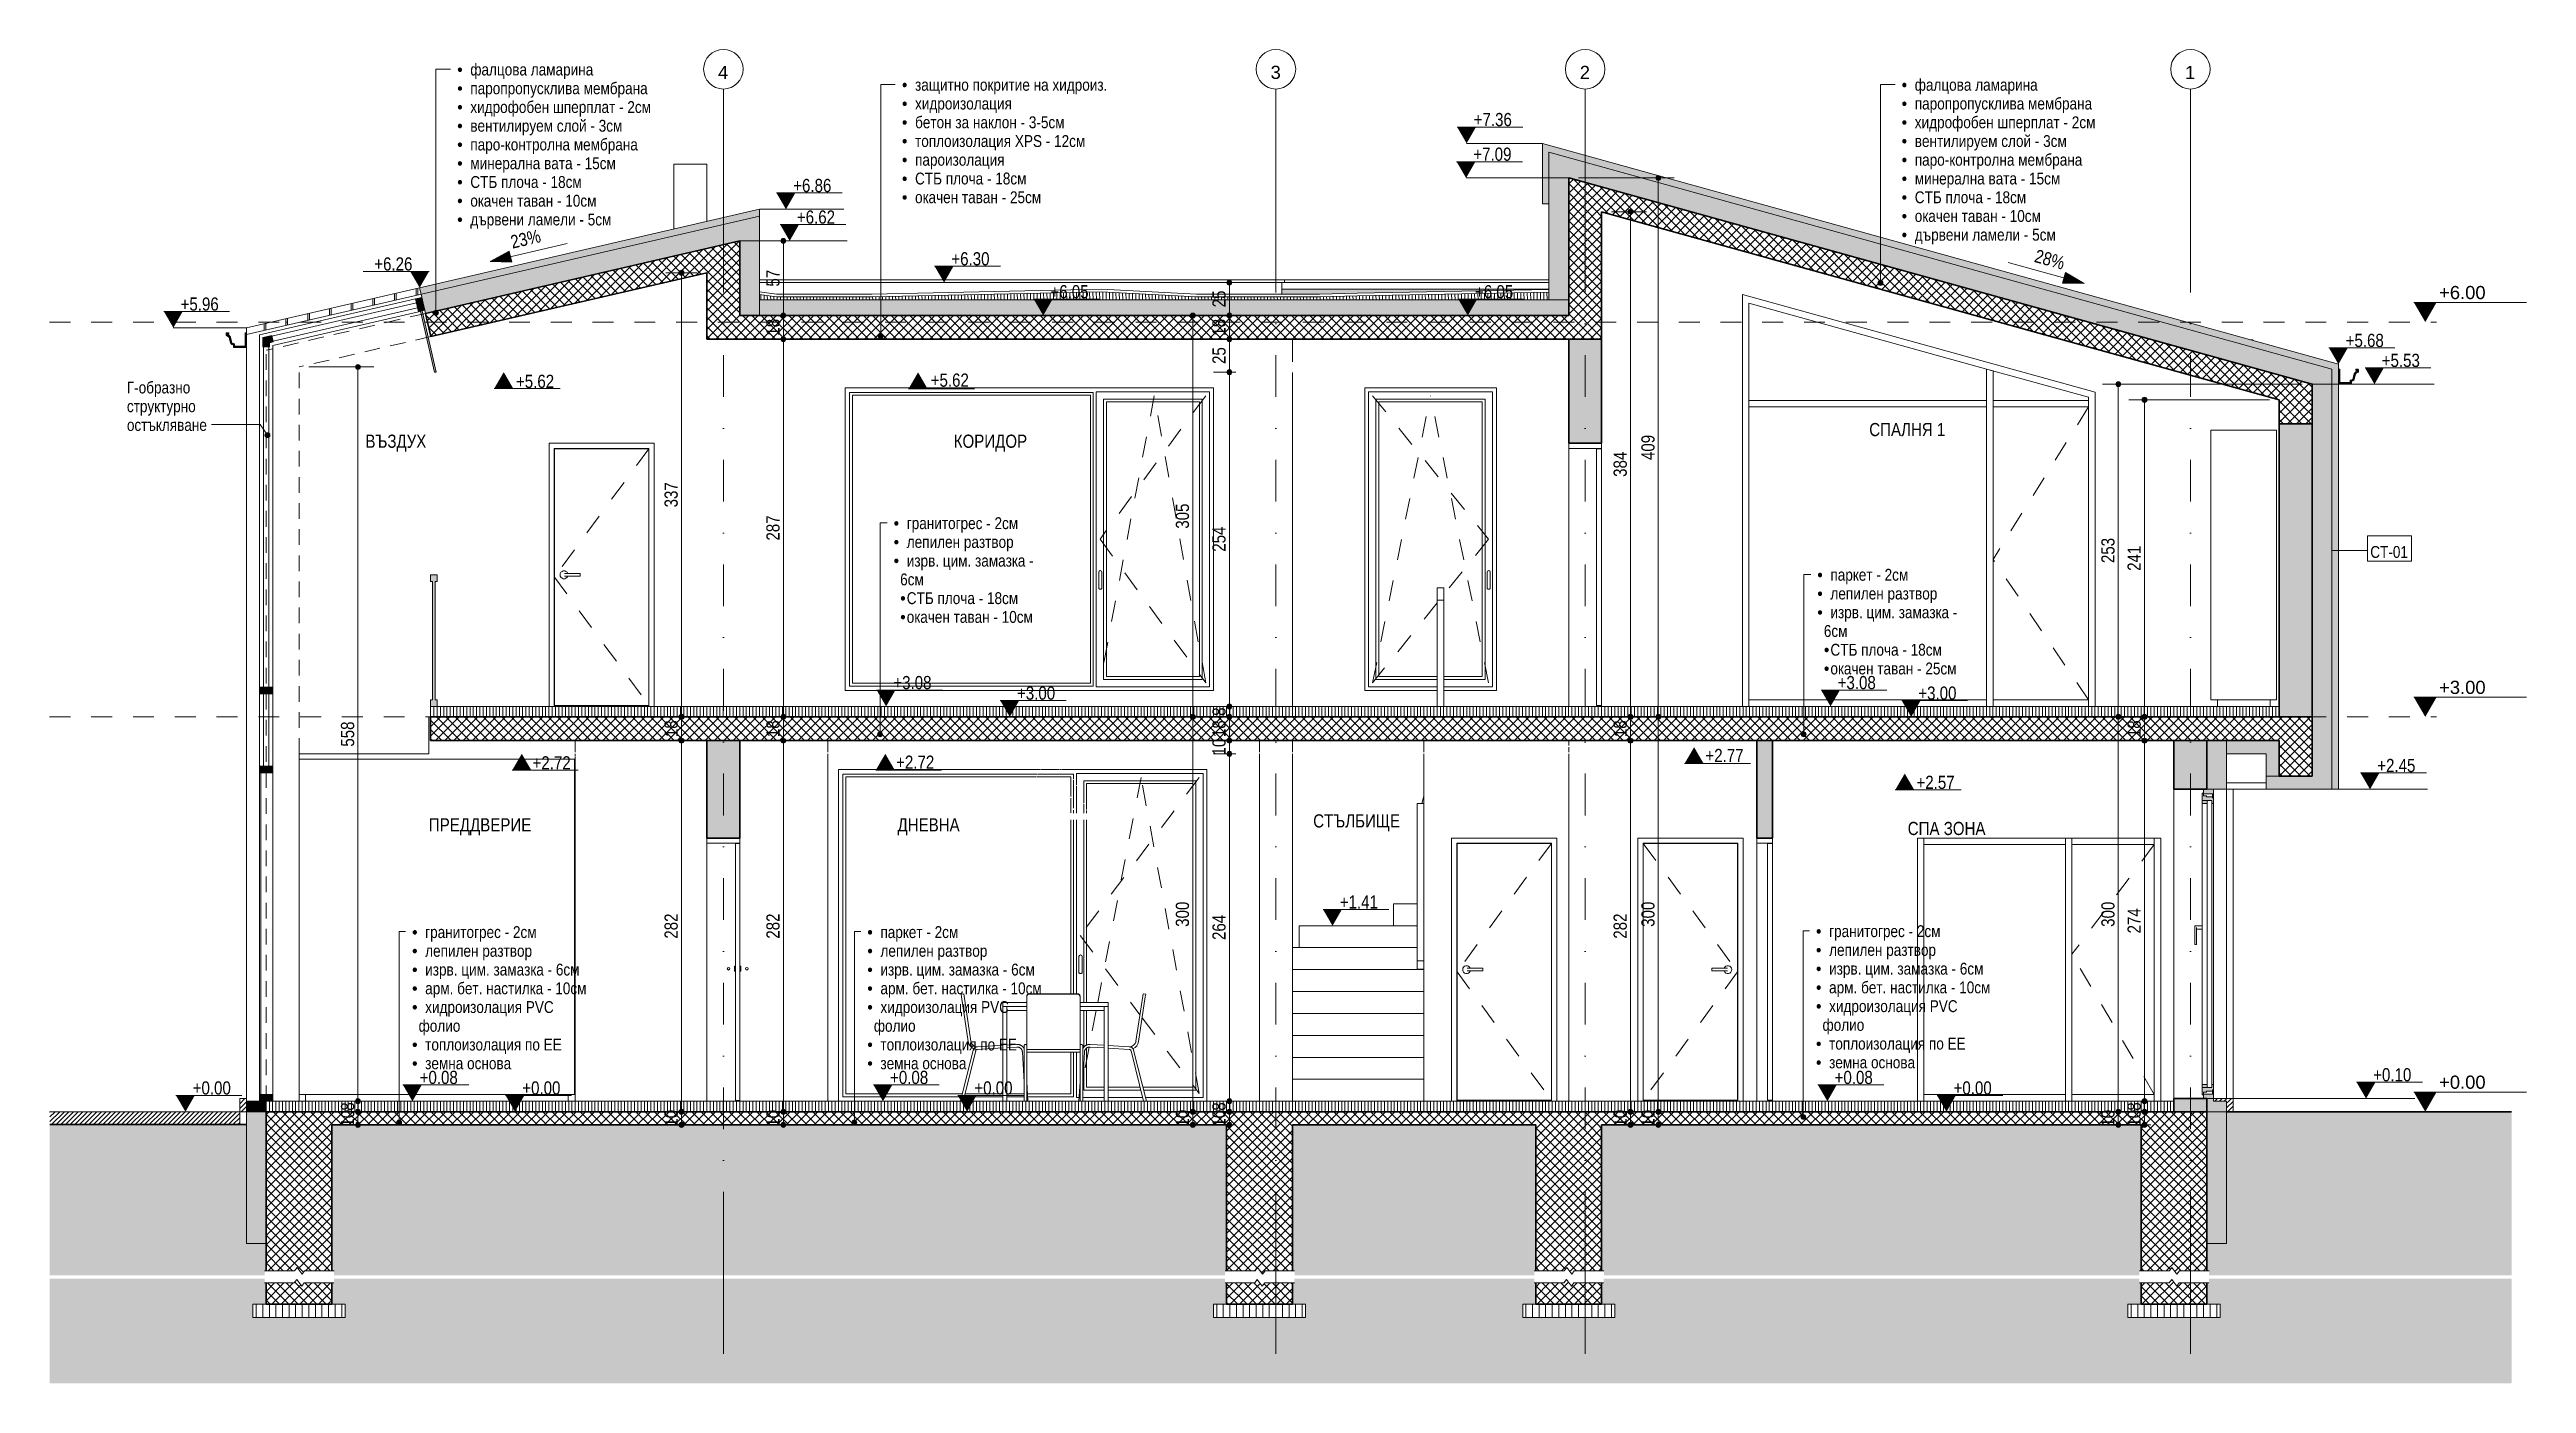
# Model space of a CAD drawing. Header units: centimetres. Extents: x -1864 to 19, y -206 to 807.
import ezdxf

# ---------------------------------------------------------------- set-up
doc = ezdxf.new("R2010")
doc.units = ezdxf.units.CM
for name, pattern in [('Dash', [31.75, 15.875, -15.875]), ('Dash dot', [79.375, 31.75, -23.8125, 0, -23.8125]), ('Overhead', [19.84375, 11.90625, -7.9375])]:
    doc.linetypes.add(name, pattern=pattern)
for name, color, linetype, lineweight in [('A-ANNO-DIMS', 7, 'Continuous', 9), ('A-ANNO-DIMS-50', 7, 'Continuous', 9), ('A-ANNO-NOTE', 7, 'Continuous', 9), ('A-AREA-IDEN', 7, 'Continuous', 9), ('A-DETL-GENF', 7, 'Continuous', 9), ('A-DETL-MBND', 7, 'Continuous', 9), ('A-DOOR', 7, 'Continuous', 9), ('A-DOOR-FRAM', 7, 'Continuous', 15), ('A-FLOR-FNSH', 7, 'Continuous', 9), ('A-FLOR-HRAL', 7, 'Continuous', 9), ('A-FLOR-LEVL', 7, 'Continuous', 9), ('A-FLOR-MCUT', 7, 'Continuous', 9), ('A-FLOR-OVHD', 7, 'Overhead', 9), ('A-FLOR-PATT', 7, 'Continuous', 9), ('A-GENM', 7, 'Continuous', 9), ('A-GLAZ', 7, 'Continuous', 5), ('A-GLAZ-CURT', 7, 'Continuous', 9), ('A-GLAZ-CWMG', 7, 'Continuous', 9), ('A-GLAZ-HDLN', 7, 'Dash', 5), ('A-ROOF', 7, 'Continuous', 9), ('A-ROOF-FNSH', 7, 'Continuous', 9), ('A-ROOF-MCUT', 7, 'Continuous', 9), ('A-ROOF-OTLN', 7, 'Continuous', 9), ('A-ROOF-PATT', 7, 'Continuous', 9), ('A-WALL', 7, 'Continuous', 9), ('A-WALL-FNSH', 7, 'Continuous', 9), ('A-WALL-IDEN', 7, 'Continuous', 9), ('A-WALL-PATT', 7, 'Continuous', 9), ('G-ANNO-DIMS', 7, 'Continuous', 9), ('G-ANNO-TEXT', 7, 'Continuous', 9), ('I-FURN', 7, 'Continuous', 9), ('S-BEAM', 7, 'Continuous', 9), ('S-COLS', 7, 'Continuous', 9), ('S-GRID', 7, 'Continuous', 9), ('S-GRID-IDEN', 7, 'Continuous', 9), ('S-STRS', 7, 'Continuous', 9)]:
    doc.layers.add(name, color=color, linetype=linetype, lineweight=lineweight)
doc.layers.add('A-DETL', color=7, linetype='Continuous', lineweight=9, true_color=0x008000)
doc.styles.add('Arial', font='arial.ttf', dxfattribs={"height": 10})
doc.styles.add('Arial Narrow', font='ARIALN.TTF', dxfattribs={"height": 10})
doc.styles.add('Arial Narrow_1', font='ARIALN.TTF', dxfattribs={"height": 10})
doc.styles.add('Arial Narrow_2', font='ARIALN.TTF', dxfattribs={"height": 9})
doc.dimstyles.new('TEC_DIM', dxfattribs={"dimscale": 30.48, "dimtxt": 10.23431, "dimasz": 0.492126, "dimexe": 0.393701, "dimexo": 0.246063, "dimgap": 0, "dimtad": 1, "dimdec": 0, "dimzin": 0, "dimdsep": 46, "dimtxsty": 'Arial Narrow', "dimblk1": 'DOTSMALL', "dimblk2": 'DOTSMALL', "dimsah": 1, "dimcen": 0.09, "dimazin": 0, "dimtfac": 1, "dimtdec": 4, "dimtix": 1, "dimtmove": 0, "dimatfit": 3, "dimfxl": 0, "dimtvp": 1, "dimtolj": 1, "dimtzin": 0, "dimarcsym": 0})
pattern_1 = [(45, (-1066.009, 333.896), (-1.767767, 1.767767), [])]
pattern_2 = [(45, (-1066.009, 333.896), (-3.535534, 3.535534), []), (135, (-1066.009, 333.896), (-3.535534, -3.535534), [])]
pattern_3 = [(0, (-1066.009, 333.896), (19.05, 19.05), [19.05, -19.05]), (0, (-1066.009, 341.04), (19.05, 19.05), [19.05, -19.05]), (0, (-1066.009, 348.184), (19.05, 19.05), [19.05, -19.05]), (90, (-1063.628, 350.565), (-19.05, 19.05), [19.05, -19.05]), (90, (-1056.484, 350.565), (-19.05, 19.05), [19.05, -19.05]), (90, (-1049.341, 350.565), (-19.05, 19.05), [19.05, -19.05])]

msp = doc.modelspace()

# ---------------------------------------------------------------- texts
at = {"layer": 'A-AREA-IDEN', "char_height": 10, "attachment_point": 8, "line_spacing_factor": 0.949189, "style": 'Arial Narrow_1'}
for s, insert, width in [('\\pt63.5,127,190.5,254,317.5,381,444.5,508,571.5,635,698.5,762,825.5,889,952.5,1016,1079.5,1143,1206.5,1270,1333.5,1397,1460.5,1524,1587.5,1651,1714.5,1778,1841.5,1905,1968.5,2032;{\\fArial Narrow|b0|i0|c204|p34;ВЪЗДУХ}', (-1600.5, 501.6), 47.65), ('\\pt63.5,127,190.5,254,317.5,381,444.5,508,571.5,635,698.5,762,825.5,889,952.5,1016,1079.5,1143,1206.5,1270,1333.5,1397,1460.5,1524,1587.5,1651,1714.5,1778,1841.5,1905,1968.5,2032;{\\fArial Narrow|b0|i0|c204|p34;КОРИДОР}', (-1148.6, 501.6), 57.25), ('\\pt63.5,127,190.5,254,317.5,381,444.5,508,571.5,635,698.5,762,825.5,889,952.5,1016,1079.5,1143,1206.5,1270,1333.5,1397,1460.5,1524,1587.5,1651,1714.5,1778,1841.5,1905,1968.5,2032;{\\fArial Narrow|b0|i0|c204|p34;СПАЛНЯ }1', (-451.8, 513.2), 58.9), ('\\pt63.5,127,190.5,254,317.5,381,444.5,508,571.5,635,698.5,762,825.5,889,952.5,1016,1079.5,1143,1206.5,1270,1333.5,1397,1460.5,1524,1587.5,1651,1714.5,1778,1841.5,1905,1968.5,2032;{\\fArial Narrow|b0|i0|c204|p34;СТЪЛБИЩЕ}', (-870.3, 213.1), 67.45), ('\\pt63.5,127,190.5,254,317.5,381,444.5,508,571.5,635,698.5,762,825.5,889,952.5,1016,1079.5,1143,1206.5,1270,1333.5,1397,1460.5,1524,1587.5,1651,1714.5,1778,1841.5,1905,1968.5,2032;{\\fArial Narrow|b0|i0|c204|p34;ПРЕДДВЕРИЕ}', (-1536.5, 210.1), 80.35), ('\\pt63.5,127,190.5,254,317.5,381,444.5,508,571.5,635,698.5,762,825.5,889,952.5,1016,1079.5,1143,1206.5,1270,1333.5,1397,1460.5,1524,1587.5,1651,1714.5,1778,1841.5,1905,1968.5,2032;{\\fArial Narrow|b0|i0|c204|p34;ДНЕВНА}', (-1195.6, 210.1), 48.6), ('\\pt63.5,127,190.5,254,317.5,381,444.5,508,571.5,635,698.5,762,825.5,889,952.5,1016,1079.5,1143,1206.5,1270,1333.5,1397,1460.5,1524,1587.5,1651,1714.5,1778,1841.5,1905,1968.5,2032;{\\fArial Narrow|b0|i0|c204|p34;СПА ЗОНА}', (-421.9, 210.1), 60.2)]:
    msp.add_mtext(s, dxfattribs=dict(at, insert=insert, width=width))
at = {"layer": 'A-FLOR-LEVL', "char_height": 10, "width": 36.4, "attachment_point": 4, "line_spacing_factor": 0.936439, "style": 'Arial'}
for s, insert in [('\\pt5,10,15,20,25,30,35,40,45,50,55,60,65,70,75,80,85,90,95,100,105,110,115,120,125,130,135,140,145,150,155,160;+6.00', (-47.6, 622.4)), ('\\pt5,10,15,20,25,30,35,40,45,50,55,60,65,70,75,80,85,90,95,100,105,110,115,120,125,130,135,140,145,150,155,160;+3.00', (-47.6, 322.4)), ('\\pt5,10,15,20,25,30,35,40,45,50,55,60,65,70,75,80,85,90,95,100,105,110,115,120,125,130,135,140,145,150,155,160;+0.00', (-47.6, 22.4))]:
    msp.add_mtext(s, dxfattribs=dict(at, insert=insert))
at = {"layer": 'A-WALL-IDEN', "insert": (-85.6, 425.3), "char_height": 9, "width": 28.45, "attachment_point": 5, "line_spacing_factor": 0.949189, "style": 'Arial Narrow_2'}
msp.add_mtext('\\pt25.00002,50.00004,74.99997,99.99999,125.00001,150.00003,174.99996,199.99998,225,250.00002,275.00004,299.99997,324.99999,350.00001,375.00003,399.99996,424.99998,450,475.00002,500.00004,524.99997,549.99999,575.00001,600.00003,624.99996,649.99998,675,700.00002,725.00004,749.99997,774.99999,800.00001;{\\fArial Narrow|b0|i0|c204|p34;СТ}-01', dxfattribs=at)
at = {"layer": 'G-ANNO-DIMS', "char_height": 10, "width": 34.754, "attachment_point": 1, "line_spacing_factor": 0.974696, "style": 'Arial Narrow'}
for s, insert in [('+7.36', (-781.3, 758.9)), ('+7.09', (-781.6, 732.6)), ('+6.86', (-1298.5, 708.8)), ('+6.62', (-1295.7, 684.8)), ('+6.26', (-1616.9, 649.2)), ('+6.30', (-1178.3, 653.1)), ('+6.05', (-1103, 628.1)), ('+6.05', (-780.3, 628.1)), ('+5.96', (-1764.1, 618.7)), ('+5.68', (-118.6, 591.1)), ('+5.53', (-91.2, 575.9)), ('+5.62', (-1509.2, 560)), ('+5.62', (-1194, 560.9)), ('+3.08', (-1222.4, 331.1)), ('+3.00', (-1128.4, 323.1)), ('+3.08', (-504.7, 331.1)), ('+3.00', (-443.4, 323.1)), ('+2.72', (-1496.6, 270.1)), ('+2.72', (-1220.3, 270.6)), ('+2.77', (-605.2, 275.7)), ('+2.45', (-94.6, 268.1)), ('+2.57', (-444.8, 255.3)), ('+1.41', (-883.1, 164.4)), ('+0.00', (-1754.9, 23.1)), ('+0.08', (-1582.4, 31.1)), ('+0.00', (-1504.4, 23.1)), ('+0.08', (-1224.9, 31.1)), ('+0.00', (-1160.8, 23.1)), ('+0.08', (-507, 31.1)), ('+0.00', (-416.6, 23.1)), ('+0.10', (-97.7, 33.1))]:
    msp.add_mtext(s, dxfattribs=dict(at, insert=insert))
at = {"layer": 'G-ANNO-DIMS', "char_height": 10, "width": 27.508, "attachment_point": 1, "line_spacing_factor": 0.974696, "style": 'Arial Narrow'}
for s, insert, rotation in [('23%', (-1514.2, 665.5), 13), ('28%', (-353.2, 655.5), 344.5)]:
    msp.add_mtext(s, dxfattribs=dict(at, insert=insert, rotation=rotation))
at = {"layer": 'G-ANNO-TEXT', "char_height": 9, "attachment_point": 1, "line_spacing_factor": 0.949189, "style": 'Arial Narrow_2'}
for s, insert, width in [('\\pi-5.00004,l5.00004,t9.99999,15.00003,19.99998,25.00002,29.99997,35.00001,39.99996,45,50.00004,54.99999,60.00003,64.99998,70.00002,74.99997,80.00001,84.99996,90,95.00004,99.99999,105.00003,109.99998,115.00002,119.99997,125.00001,129.99996,135,140.00004,144.99999,150.00003,154.99998,160.00002;{\\fSymbol|b0|i0|c2|p18;·^I\\fArial Narrow|b0|i0|c204|p34;фалцова ламарина\\P\\fSymbol|b0|i0|c2|p18;·^I\\fArial Narrow|b0|i0|c204|p34;паропропусклива мембрана\\P\\fSymbol|b0|i0|c2|p18;·^I\\fArial Narrow|b0|i0|c204|p34;хидрофобен шперплат }- 2{\\fArial Narrow|b0|i0|c204|p34;см\\P\\fSymbol|b0|i0|c2|p18;·^I\\fArial Narrow|b0|i0|c204|p34;вентилируем слой }- 3{\\fArial Narrow|b0|i0|c204|p34;см\\P\\fSymbol|b0|i0|c2|p18;·^I\\fArial Narrow|b0|i0|c204|p34;паро}-{\\fArial Narrow|b0|i0|c204|p34;контролна мембрана\\P\\fSymbol|b0|i0|c2|p18;·^I\\fArial Narrow|b0|i0|c204|p34;минерална вата }- 15{\\fArial Narrow|b0|i0|c204|p34;см\\P\\fSymbol|b0|i0|c2|p18;·^I\\fArial Narrow|b0|i0|c204|p34;СТБ плоча }- 18{\\fArial Narrow|b0|i0|c204|p34;см\\P\\fSymbol|b0|i0|c2|p18;·^I\\fArial Narrow|b0|i0|c204|p34;окачен таван }- 10{\\fArial Narrow|b0|i0|c204|p34;см\\P\\fSymbol|b0|i0|c2|p18;·^I\\fArial Narrow|b0|i0|c204|p34;дървени ламели }- 5{\\fArial Narrow|b0|i0|c204|p34;см}', (-1553.9, 796.4), 216.6), ('\\pi-5.00004,l5.00004,t9.99999,15.00003,19.99998,25.00002,29.99997,35.00001,39.99996,45,50.00004,54.99999,60.00003,64.99998,70.00002,74.99997,80.00001,84.99996,90,95.00004,99.99999,105.00003,109.99998,115.00002,119.99997,125.00001,129.99996,135,140.00004,144.99999,150.00003,154.99998,160.00002;{\\fSymbol|b0|i0|c2|p18;·^I\\fArial Narrow|b0|i0|c204|p34;защитно покритие на хидроиз}.\\P{\\fSymbol|b0|i0|c2|p18;·^I\\fArial Narrow|b0|i0|c204|p34;хидроизолация \\P\\fSymbol|b0|i0|c2|p18;·^I\\fArial Narrow|b0|i0|c204|p34;бетон за наклон }- 3-5{\\fArial Narrow|b0|i0|c204|p34;см\\P\\fSymbol|b0|i0|c2|p18;·^I\\fArial Narrow|b0|i0|c204|p34;топлоизолация }XPS - 12{\\fArial Narrow|b0|i0|c204|p34;см\\P\\fSymbol|b0|i0|c2|p18;·^I\\fArial Narrow|b0|i0|c204|p34;пароизолация\\P\\fSymbol|b0|i0|c2|p18;·^I\\fArial Narrow|b0|i0|c204|p34;СТБ плоча }- 18{\\fArial Narrow|b0|i0|c204|p34;см\\P\\fSymbol|b0|i0|c2|p18;·^I\\fArial Narrow|b0|i0|c204|p34;окачен таван }- 25{\\fArial Narrow|b0|i0|c204|p34;см}', (-1215.9, 784.8), 216.6), ('\\pi-5.00004,l5.00004,t9.99999,15.00003,19.99998,25.00002,29.99997,35.00001,39.99996,45,50.00004,54.99999,60.00003,64.99998,70.00002,74.99997,80.00001,84.99996,90,95.00004,99.99999,105.00003,109.99998,115.00002,119.99997,125.00001,129.99996,135,140.00004,144.99999,150.00003,154.99998,160.00002;{\\fSymbol|b0|i0|c2|p18;·^I\\fArial Narrow|b0|i0|c204|p34;фалцова ламарина\\P\\fSymbol|b0|i0|c2|p18;·^I\\fArial Narrow|b0|i0|c204|p34;паропропусклива мембрана\\P\\fSymbol|b0|i0|c2|p18;·^I\\fArial Narrow|b0|i0|c204|p34;хидрофобен шперплат }- 2{\\fArial Narrow|b0|i0|c204|p34;см\\P\\fSymbol|b0|i0|c2|p18;·^I\\fArial Narrow|b0|i0|c204|p34;вентилируем слой }- 3{\\fArial Narrow|b0|i0|c204|p34;см\\P\\fSymbol|b0|i0|c2|p18;·^I\\fArial Narrow|b0|i0|c204|p34;паро}-{\\fArial Narrow|b0|i0|c204|p34;контролна мембрана\\P\\fSymbol|b0|i0|c2|p18;·^I\\fArial Narrow|b0|i0|c204|p34;минерална вата }- 15{\\fArial Narrow|b0|i0|c204|p34;см\\P\\fSymbol|b0|i0|c2|p18;·^I\\fArial Narrow|b0|i0|c204|p34;СТБ плоча }- 18{\\fArial Narrow|b0|i0|c204|p34;см\\P\\fSymbol|b0|i0|c2|p18;·^I\\fArial Narrow|b0|i0|c204|p34;окачен таван }- 10{\\fArial Narrow|b0|i0|c204|p34;см\\P\\fSymbol|b0|i0|c2|p18;·^I\\fArial Narrow|b0|i0|c204|p34;дървени ламели }- 5{\\fArial Narrow|b0|i0|c204|p34;см}', (-456.1, 784.8), 216.6), ('\\pt5.00004,9.99999,15.00003,19.99998,25.00002,29.99997,35.00001,39.99996,45,50.00004,54.99999,60.00003,64.99998,70.00002,74.99997,80.00001,84.99996,90,95.00004,99.99999,105.00003,109.99998,115.00002,119.99997,125.00001,129.99996,135,140.00004,144.99999,150.00003,154.99998,160.00002;{\\fArial Narrow|b0|i0|c204|p34;Г}-{\\fArial Narrow|b0|i0|c204|p34;образно структурно остъкляване}', (-1804.9, 554.8), 96.25), ('\\pi-5.00004,l5.00004,t9.99999,15.00003,19.99998,25.00002,29.99997,35.00001,39.99996,45,50.00004,54.99999,60.00003,64.99998,70.00002,74.99997,80.00001,84.99996,90,95.00004,99.99999,105.00003,109.99998,115.00002,119.99997,125.00001,129.99996,135,140.00004,144.99999,150.00003,154.99998,160.00002;{\\fSymbol|b0|i0|c2|p18;·^I\\fArial Narrow|b0|i0|c204|p34;гранитогрес }- 2{\\fArial Narrow|b0|i0|c204|p34;см\\P\\fSymbol|b0|i0|c2|p18;·^I\\fArial Narrow|b0|i0|c204|p34;лепилен разтвор \\P\\fSymbol|b0|i0|c2|p18;·^I\\fArial Narrow|b0|i0|c204|p34;изрв}. {\\fArial Narrow|b0|i0|c204|p34;цим}. {\\fArial Narrow|b0|i0|c204|p34;замазка }- \\P\\pi0,t5.00004,9.99999,15.00003,19.99998,25.00002,29.99997,35.00001,39.99996,45,50.00004,54.99999,60.00003,64.99998,70.00002,74.99997,80.00001,84.99996,90,95.00004,99.99999,105.00003,109.99998,115.00002,119.99997,125.00001,129.99996,135,140.00004,144.99999,150.00003,154.99998,160.00002;6{\\fArial Narrow|b0|i0|c204|p34;см \\P\\pi-5.00004,t9.99999,15.00003,19.99998,25.00002,29.99997,35.00001,39.99996,45,50.00004,54.99999,60.00003,64.99998,70.00002,74.99997,80.00001,84.99996,90,95.00004,99.99999,105.00003,109.99998,115.00002,119.99997,125.00001,129.99996,135,140.00004,144.99999,150.00003,154.99998,160.00002;\\fSymbol|b0|i0|c2|p18;·^I\\fArial Narrow|b0|i0|c204|p34;СТБ плоча }- 18{\\fArial Narrow|b0|i0|c204|p34;см\\P\\fSymbol|b0|i0|c2|p18;·^I\\fArial Narrow|b0|i0|c204|p34;окачен таван }- 10{\\fArial Narrow|b0|i0|c204|p34;см}', (-1222.2, 451.7), 123.927), ('\\pi-5.00004,l5.00004,t9.99999,15.00003,19.99998,25.00002,29.99997,35.00001,39.99996,45,50.00004,54.99999,60.00003,64.99998,70.00002,74.99997,80.00001,84.99996,90,95.00004,99.99999,105.00003,109.99998,115.00002,119.99997,125.00001,129.99996,135,140.00004,144.99999,150.00003,154.99998,160.00002;{\\fSymbol|b0|i0|c2|p18;·^I\\fArial Narrow|b0|i0|c204|p34;паркет }- 2{\\fArial Narrow|b0|i0|c204|p34;см\\P\\fSymbol|b0|i0|c2|p18;·^I\\fArial Narrow|b0|i0|c204|p34;лепилен разтвор \\P\\fSymbol|b0|i0|c2|p18;·^I\\fArial Narrow|b0|i0|c204|p34;изрв}. {\\fArial Narrow|b0|i0|c204|p34;цим}. {\\fArial Narrow|b0|i0|c204|p34;замазка }- \\P\\pi0,t5.00004,9.99999,15.00003,19.99998,25.00002,29.99997,35.00001,39.99996,45,50.00004,54.99999,60.00003,64.99998,70.00002,74.99997,80.00001,84.99996,90,95.00004,99.99999,105.00003,109.99998,115.00002,119.99997,125.00001,129.99996,135,140.00004,144.99999,150.00003,154.99998,160.00002;6{\\fArial Narrow|b0|i0|c204|p34;см \\P\\pi-5.00004,t9.99999,15.00003,19.99998,25.00002,29.99997,35.00001,39.99996,45,50.00004,54.99999,60.00003,64.99998,70.00002,74.99997,80.00001,84.99996,90,95.00004,99.99999,105.00003,109.99998,115.00002,119.99997,125.00001,129.99996,135,140.00004,144.99999,150.00003,154.99998,160.00002;\\fSymbol|b0|i0|c2|p18;·^I\\fArial Narrow|b0|i0|c204|p34;СТБ плоча }- 18{\\fArial Narrow|b0|i0|c204|p34;см\\P\\fSymbol|b0|i0|c2|p18;·^I\\fArial Narrow|b0|i0|c204|p34;окачен таван }- 25{\\fArial Narrow|b0|i0|c204|p34;см}', (-520.2, 412.5), 123.927), ('\\pi-5.00004,l5.00004,t9.99999,15.00003,19.99998,25.00002,29.99997,35.00001,39.99996,45,50.00004,54.99999,60.00003,64.99998,70.00002,74.99997,80.00001,84.99996,90,95.00004,99.99999,105.00003,109.99998,115.00002,119.99997,125.00001,129.99996,135,140.00004,144.99999,150.00003,154.99998,160.00002;{\\fSymbol|b0|i0|c2|p18;·^I\\fArial Narrow|b0|i0|c204|p34;гранитогрес }- 2{\\fArial Narrow|b0|i0|c204|p34;см\\P\\fSymbol|b0|i0|c2|p18;·^I\\fArial Narrow|b0|i0|c204|p34;лепилен разтвор \\P\\fSymbol|b0|i0|c2|p18;·^I\\fArial Narrow|b0|i0|c204|p34;изрв}. {\\fArial Narrow|b0|i0|c204|p34;цим}. {\\fArial Narrow|b0|i0|c204|p34;замазка }- 6{\\fArial Narrow|b0|i0|c204|p34;см \\P\\fSymbol|b0|i0|c2|p18;·^I\\fArial Narrow|b0|i0|c204|p34;арм}. {\\fArial Narrow|b0|i0|c204|p34;бет}. {\\fArial Narrow|b0|i0|c204|p34;настилка }- 10{\\fArial Narrow|b0|i0|c204|p34;см\\P\\fSymbol|b0|i0|c2|p18;·^I\\fArial Narrow|b0|i0|c204|p34;хидроизолация }PVC \\P\\pi0,t5.00004,9.99999,15.00003,19.99998,25.00002,29.99997,35.00001,39.99996,45,50.00004,54.99999,60.00003,64.99998,70.00002,74.99997,80.00001,84.99996,90,95.00004,99.99999,105.00003,109.99998,115.00002,119.99997,125.00001,129.99996,135,140.00004,144.99999,150.00003,154.99998,160.00002;{\\fArial Narrow|b0|i0|c204|p34;фолио\\P\\pi-5.00004,t9.99999,15.00003,19.99998,25.00002,29.99997,35.00001,39.99996,45,50.00004,54.99999,60.00003,64.99998,70.00002,74.99997,80.00001,84.99996,90,95.00004,99.99999,105.00003,109.99998,115.00002,119.99997,125.00001,129.99996,135,140.00004,144.99999,150.00003,154.99998,160.00002;\\fSymbol|b0|i0|c2|p18;·^I\\fArial Narrow|b0|i0|c204|p34;топлоизолация по ЕЕ\\P\\fSymbol|b0|i0|c2|p18;·^I\\fArial Narrow|b0|i0|c204|p34;земна основа}', (-1588.2, 141), 136.602), ('\\pi-5.00004,l5.00004,t9.99999,15.00003,19.99998,25.00002,29.99997,35.00001,39.99996,45,50.00004,54.99999,60.00003,64.99998,70.00002,74.99997,80.00001,84.99996,90,95.00004,99.99999,105.00003,109.99998,115.00002,119.99997,125.00001,129.99996,135,140.00004,144.99999,150.00003,154.99998,160.00002;{\\fSymbol|b0|i0|c2|p18;·^I\\fArial Narrow|b0|i0|c204|p34;паркет }- 2{\\fArial Narrow|b0|i0|c204|p34;см\\P\\fSymbol|b0|i0|c2|p18;·^I\\fArial Narrow|b0|i0|c204|p34;лепилен разтвор \\P\\fSymbol|b0|i0|c2|p18;·^I\\fArial Narrow|b0|i0|c204|p34;изрв}. {\\fArial Narrow|b0|i0|c204|p34;цим}. {\\fArial Narrow|b0|i0|c204|p34;замазка }- 6{\\fArial Narrow|b0|i0|c204|p34;см \\P\\fSymbol|b0|i0|c2|p18;·^I\\fArial Narrow|b0|i0|c204|p34;арм}. {\\fArial Narrow|b0|i0|c204|p34;бет}. {\\fArial Narrow|b0|i0|c204|p34;настилка }- 10{\\fArial Narrow|b0|i0|c204|p34;см\\P\\fSymbol|b0|i0|c2|p18;·^I\\fArial Narrow|b0|i0|c204|p34;хидроизолация }PVC \\P\\pi0,t5.00004,9.99999,15.00003,19.99998,25.00002,29.99997,35.00001,39.99996,45,50.00004,54.99999,60.00003,64.99998,70.00002,74.99997,80.00001,84.99996,90,95.00004,99.99999,105.00003,109.99998,115.00002,119.99997,125.00001,129.99996,135,140.00004,144.99999,150.00003,154.99998,160.00002;{\\fArial Narrow|b0|i0|c204|p34;фолио\\P\\pi-5.00004,t9.99999,15.00003,19.99998,25.00002,29.99997,35.00001,39.99996,45,50.00004,54.99999,60.00003,64.99998,70.00002,74.99997,80.00001,84.99996,90,95.00004,99.99999,105.00003,109.99998,115.00002,119.99997,125.00001,129.99996,135,140.00004,144.99999,150.00003,154.99998,160.00002;\\fSymbol|b0|i0|c2|p18;·^I\\fArial Narrow|b0|i0|c204|p34;топлоизолация по ЕЕ\\P\\fSymbol|b0|i0|c2|p18;·^I\\fArial Narrow|b0|i0|c204|p34;земна основа}', (-1242.2, 141), 136.602), ('\\pi-5.00004,l5.00004,t9.99999,15.00003,19.99998,25.00002,29.99997,35.00001,39.99996,45,50.00004,54.99999,60.00003,64.99998,70.00002,74.99997,80.00001,84.99996,90,95.00004,99.99999,105.00003,109.99998,115.00002,119.99997,125.00001,129.99996,135,140.00004,144.99999,150.00003,154.99998,160.00002;{\\fSymbol|b0|i0|c2|p18;·^I\\fArial Narrow|b0|i0|c204|p34;гранитогрес }- 2{\\fArial Narrow|b0|i0|c204|p34;см\\P\\fSymbol|b0|i0|c2|p18;·^I\\fArial Narrow|b0|i0|c204|p34;лепилен разтвор \\P\\fSymbol|b0|i0|c2|p18;·^I\\fArial Narrow|b0|i0|c204|p34;изрв}. {\\fArial Narrow|b0|i0|c204|p34;цим}. {\\fArial Narrow|b0|i0|c204|p34;замазка }- 6{\\fArial Narrow|b0|i0|c204|p34;см \\P\\fSymbol|b0|i0|c2|p18;·^I\\fArial Narrow|b0|i0|c204|p34;арм}. {\\fArial Narrow|b0|i0|c204|p34;бет}. {\\fArial Narrow|b0|i0|c204|p34;настилка }- 10{\\fArial Narrow|b0|i0|c204|p34;см\\P\\fSymbol|b0|i0|c2|p18;·^I\\fArial Narrow|b0|i0|c204|p34;хидроизолация }PVC \\P\\pi0,t5.00004,9.99999,15.00003,19.99998,25.00002,29.99997,35.00001,39.99996,45,50.00004,54.99999,60.00003,64.99998,70.00002,74.99997,80.00001,84.99996,90,95.00004,99.99999,105.00003,109.99998,115.00002,119.99997,125.00001,129.99996,135,140.00004,144.99999,150.00003,154.99998,160.00002;{\\fArial Narrow|b0|i0|c204|p34;фолио\\P\\pi-5.00004,t9.99999,15.00003,19.99998,25.00002,29.99997,35.00001,39.99996,45,50.00004,54.99999,60.00003,64.99998,70.00002,74.99997,80.00001,84.99996,90,95.00004,99.99999,105.00003,109.99998,115.00002,119.99997,125.00001,129.99996,135,140.00004,144.99999,150.00003,154.99998,160.00002;\\fSymbol|b0|i0|c2|p18;·^I\\fArial Narrow|b0|i0|c204|p34;топлоизолация по ЕЕ\\P\\fSymbol|b0|i0|c2|p18;·^I\\fArial Narrow|b0|i0|c204|p34;земна основа}', (-521.2, 141.7), 136.602)]:
    msp.add_mtext(s, dxfattribs=dict(at, insert=insert, width=width))
at = {"layer": 'S-GRID-IDEN', "char_height": 10, "width": 8.25, "attachment_point": 5, "line_spacing_factor": 0.936439, "style": 'Arial'}
for s, insert in [('\\pt50,100,150,200,250,300,350,400,450,500,550,600,650,700,750,800,850,900,950,1000,1050,1100,1150,1200,1250,1300,1350,1400,1450,1500,1550,1600;4', (-1351.8, 789.7)), ('\\pt50,100,150,200,250,300,350,400,450,500,550,600,650,700,750,800,850,900,950,1000,1050,1100,1150,1200,1250,1300,1350,1400,1450,1500,1550,1600;3', (-931.8, 789.7)), ('\\pt50,100,150,200,250,300,350,400,450,500,550,600,650,700,750,800,850,900,950,1000,1050,1100,1150,1200,1250,1300,1350,1400,1450,1500,1550,1600;2', (-696.8, 789.7)), ('\\pt50,100,150,200,250,300,350,400,450,500,550,600,650,700,750,800,850,900,950,1000,1050,1100,1150,1200,1250,1300,1350,1400,1450,1500,1550,1600;1', (-236.8, 789.7))]:
    msp.add_mtext(s, dxfattribs=dict(at, insert=insert))

# ---------------------------------------------------------------- blocks, each defined once
blk = doc.blocks.new('TEC-DOOR-DBL - 145x200-2360308-4-4')
at = {"layer": 'A-DOOR', "lineweight": 15}
for p, q in [((-1342.3, 203.7), (-1342.3, 8.6)), ((-1339.1, 203.7), (-1342.3, 203.7)), ((-1339.1, 8.6), (-1339.1, 203.7)), ((-1342.3, 8.6), (-1339.1, 8.6))]:
    blk.add_line(p, q, dxfattribs=at)
at = {"layer": 'A-DOOR'}
for p, q in [((-1343.1, 110.7), (-1343.1, 106.7)), ((-1342.3, 110.7), (-1343.1, 110.7)), ((-1343.1, 106.7), (-1342.3, 106.7)), ((-1342.3, 106.7), (-1342.3, 110.7)), ((-1338.3, 110.7), (-1339.1, 110.7)), ((-1339.1, 110.7), (-1339.1, 106.7)), ((-1339.1, 106.7), (-1338.3, 106.7)), ((-1338.3, 106.7), (-1338.3, 110.7))]:
    blk.add_line(p, q, dxfattribs=at)
for centre, start, end in [((-1347.6, 108.7), 0, 180), ((-1347.6, 108.7), 180, 0), ((-1333.8, 108.7), 0, 180), ((-1333.8, 108.7), 180, 0)]:
    blk.add_arc(centre, 1, start, end, dxfattribs=at)
at = {"layer": 'A-DOOR-FRAM'}
for p, q in [((-1364.1, 208), (-1364.1, 204)), ((-1339.1, 208), (-1364.1, 208)), ((-1339.1, 204), (-1339.1, 208)), ((-1364.1, 204), (-1339.1, 204)), ((-1364.1, 8), (-1364.1, 204)), ((-1339.1, 204), (-1339.1, 203.7)), ((-1339.1, 8.6), (-1339.1, 8))]:
    blk.add_line(p, q, dxfattribs=at)
blk = doc.blocks.new('ГАРДЕРОБ - Гардероб 210-2502721-4-4')
at = {"layer": 'I-FURN', "color": 253, "true_color": 0xaaaaaa}
for p, q in [((-221.1, 518), (-171.1, 518)), ((-221.1, 518), (-221.1, 313)), ((-171.1, 518), (-171.1, 313)), ((-171.1, 313), (-221.1, 313)), ((-216.1, 313), (-216.1, 308)), ((-176.1, 308), (-216.1, 308)), ((-176.1, 313), (-176.1, 308))]:
    blk.add_line(p, q, dxfattribs=at)
blk = doc.blocks.new('Rectangular Mullion - TEC_DOGRAMA_TERASI_EX-1911774-4-4')
at = {"layer": 'A-GLAZ-CWMG'}
for p, q in [((-572.1, 308), (-572.1, 313)), ((-391.6, 313), (-572.1, 313)), ((-391.6, 313), (-391.6, 308))]:
    blk.add_line(p, q, dxfattribs=at)
blk = doc.blocks.new('Rectangular Mullion - TEC_DOGRAMA_TERASI_EX-2486679-4-4')
at = {"layer": 'A-GLAZ-CWMG'}
blk.add_line((-314.1, 538), (-314.1, 308), dxfattribs=at)
blk = doc.blocks.new('Rectangular Mullion - TEC_DOGRAMA_TERASI_EX-1867563-4-4')
at = {"layer": 'A-GLAZ-CWMG'}
for p, q in [((-386.6, 308), (-386.6, 313)), ((-314.1, 313), (-386.6, 313)), ((-314.1, 313), (-314.1, 308))]:
    blk.add_line(p, q, dxfattribs=at)
blk = doc.blocks.new('Rectangular Mullion - TEC_DOGRAMA_TERASI_INT-2486674-4-4')
at = {"layer": 'A-GLAZ-CWMG'}
for p, q in [((-391.6, 538), (-391.6, 308)), ((-386.6, 308), (-386.6, 538))]:
    blk.add_line(p, q, dxfattribs=at)
blk = doc.blocks.new('TEC_DOOR-INT - 80x200-2358332-4-4')
at = {"layer": 'A-DOOR', "lineweight": 15}
for p, q in [((-687.9, 503.8), (-687.9, 308.8)), ((-684.1, 503.8), (-687.9, 503.8)), ((-684.1, 308.8), (-684.1, 503.8)), ((-687.9, 308.8), (-684.1, 308.8))]:
    blk.add_line(p, q, dxfattribs=at)
at = {"layer": 'A-DOOR-FRAM'}
for p, q in [((-709.1, 508), (-709.1, 504)), ((-684.1, 508), (-709.1, 508)), ((-709.1, 504), (-684.1, 504)), ((-709.1, 308), (-709.1, 504)), ((-684.1, 504), (-684.1, 508)), ((-684.1, 504), (-684.1, 503.8)), ((-684.1, 308.8), (-684.1, 308))]:
    blk.add_line(p, q, dxfattribs=at)
blk = doc.blocks.new('TEC_DOOR-INT - 80x200-2358330-4-4')
at = {"layer": 'A-DOOR', "linetype": 'Dash'}
for p, q in [((-1408.3, 503.8), (-1479.9, 406.3)), ((-1479.9, 406.3), (-1408.3, 308.8))]:
    blk.add_line(p, q, dxfattribs=at)
at = {"layer": 'A-DOOR', "lineweight": 15}
for p, q in [((-1479.9, 503.8), (-1479.9, 308.8)), ((-1408.3, 503.8), (-1479.9, 503.8)), ((-1408.3, 308.8), (-1408.3, 503.8)), ((-1479.9, 308.8), (-1408.3, 308.8))]:
    blk.add_line(p, q, dxfattribs=at)
at = {"layer": 'A-DOOR'}
for p, q in [((-1460.4, 409), (-1470.9, 409)), ((-1470.9, 407), (-1460.4, 407)), ((-1460.4, 409), (-1460.4, 408)), ((-1460.4, 408), (-1460.4, 407))]:
    blk.add_line(p, q, dxfattribs=at)
at = {"layer": 'A-DOOR', "flags": 128}
for points in [[(-1470.9, 409), (-1471, 409), (-1471.1, 409), (-1471.1, 409), (-1471.2, 409), (-1471.2, 409), (-1471.3, 409), (-1471.4, 409), (-1471.4, 409), (-1471.5, 409), (-1471.5, 409), (-1471.6, 409), (-1471.6, 409), (-1471.7, 409), (-1471.7, 409), (-1471.8, 409), (-1471.8, 409), (-1471.9, 409), (-1471.9, 409), (-1472, 409), (-1472, 409), (-1472.1, 409), (-1472.1, 409), (-1472.1, 409), (-1472.2, 409), (-1472.2, 409), (-1472.2, 409), (-1472.3, 409), (-1472.3, 409), (-1472.3, 409), (-1472.3, 409), (-1472.4, 409), (-1472.4, 409), (-1472.4, 409), (-1472.4, 409), (-1472.4, 409), (-1472.4, 409), (-1472.4, 409), (-1472.4, 409), (-1472.4, 409)], [(-1472.4, 407), (-1472.4, 407), (-1472.4, 407), (-1472.4, 407), (-1472.4, 407), (-1472.4, 407), (-1472.4, 407), (-1472.4, 407), (-1472.4, 407), (-1472.3, 407), (-1472.3, 407), (-1472.3, 407), (-1472.3, 407), (-1472.2, 407), (-1472.2, 407), (-1472.2, 407), (-1472.1, 407), (-1472.1, 407), (-1472.1, 407), (-1472, 407), (-1472, 407), (-1471.9, 407), (-1471.9, 407), (-1471.9, 407), (-1471.8, 407), (-1471.8, 407), (-1471.7, 407), (-1471.7, 407), (-1471.6, 407), (-1471.5, 407), (-1471.5, 407), (-1471.4, 407), (-1471.4, 407), (-1471.3, 407), (-1471.3, 407), (-1471.2, 407), (-1471.1, 407), (-1471.1, 407), (-1471, 407), (-1471, 407), (-1470.9, 407)]]:
    blk.add_lwpolyline(points, dxfattribs=at)
at = {"layer": 'A-DOOR'}
for start, end in [(19.6343, 180), (180, 340.4367)]:
    blk.add_arc((-1472.7, 408), 3, start, end, dxfattribs=at)
at = {"layer": 'A-DOOR-FRAM'}
for p, q in [((-1484.1, 508), (-1484.1, 308)), ((-1404.1, 508), (-1484.1, 508)), ((-1480.1, 308), (-1480.1, 504)), ((-1480.1, 504), (-1408.1, 504)), ((-1408.1, 504), (-1408.1, 308)), ((-1404.1, 308), (-1404.1, 508))]:
    blk.add_line(p, q, dxfattribs=at)
blk = doc.blocks.new('Railing - Railing-1771343-4-4')
at = {"layer": 'A-FLOR-HRAL', "true_color": 0xc0c0c0}
blk.add_hatch(color=9, dxfattribs=at).paths.add_polyline_path([(-1569.1, 308), (-1569.1, 313), (-1570.6, 313), (-1570.6, 403), (-1569.1, 403), (-1569.1, 408), (-1574.1, 408), (-1574.1, 403), (-1572.6, 403), (-1572.6, 313), (-1574.1, 313), (-1574.1, 308), (-1571.1, 308)])
at = {"layer": 'A-FLOR-HRAL'}
for p, q in [((-1569.1, 408), (-1574.1, 408)), ((-1574.1, 408), (-1574.1, 403)), ((-1574.1, 403), (-1572.6, 403)), ((-1572.6, 403), (-1572.6, 313)), ((-1570.6, 313), (-1570.6, 403)), ((-1570.6, 403), (-1569.1, 403)), ((-1569.1, 403), (-1569.1, 408)), ((-1572.6, 313), (-1574.1, 313)), ((-1574.1, 313), (-1574.1, 308)), ((-1574.1, 308), (-1569.1, 308)), ((-1569.1, 313), (-1570.6, 313)), ((-1569.1, 308), (-1569.1, 313))]:
    blk.add_line(p, q, dxfattribs=at)
blk = doc.blocks.new('TEC_CHIMNEY-2P - TEC_CHIMNEY-2P-2377915-4-4')
at = {"layer": 'A-GENM'}
for p, q in [((-1389.1, 720), (-1364.1, 720)), ((-1389.1, 670.7), (-1389.1, 720)), ((-1364.1, 720), (-1364.1, 676.5))]:
    blk.add_line(p, q, dxfattribs=at)
blk = doc.blocks.new('ГАРДЕРОБ - Гардероб 2-2308772-4-4')
at = {"layer": 'I-FURN', "color": 253, "true_color": 0xaaaaaa}
for p, q in [((-1674.1, 268), (-1464.6, 268)), ((-1674.1, 268), (-1674.1, 13)), ((-1464.6, 13), (-1464.6, 268)), ((-1464.6, 13), (-1674.1, 13)), ((-1669.1, 13), (-1669.1, 8)), ((-1469.6, 8), (-1469.6, 13))]:
    blk.add_line(p, q, dxfattribs=at)
blk = doc.blocks.new('TEC-GLASSDOOR - TEC-GLASSDOOR-2486681-4-4')
at = {"layer": 'A-DOOR', "linetype": 'Dash'}
for p in [(-314.1, 535.5), (-314.1, 313)]:
    blk.add_line(p, (-386.6, 419.7), dxfattribs=at)
blk = doc.blocks.new('DOUBLE - OK_F - 280x252-2419188-4-4')
at = {"layer": 'A-GLAZ'}
for p, q in [((-1260.7, 256.6), (-1260.7, 11.4)), ((-1113, 256.6), (-1260.7, 256.6)), ((-1260.7, 256.6), (-1113, 256.6)), ((-1260.7, 11.4), (-1260.7, 256.6)), ((-1258.5, 254.4), (-1114, 254.4)), ((-1258.5, 254.4), (-1258.5, 13.6)), ((-1113.7, 254.4), (-1113.2, 254.4)), ((-1112.8, 254.4), (-1095.9, 254.4)), ((-1112.2, 256.6), (-1112.6, 256.6)), ((-1112.6, 256.6), (-1112.2, 256.6)), ((-1096.2, 256.6), (-1111.9, 256.6)), ((-1111.9, 256.6), (-1096.2, 256.6)), ((-1093.8, 256.6), (-1095.9, 256.6)), ((-1095.9, 256.6), (-1093.8, 256.6)), ((-1095.7, 254.4), (-1093.4, 254.4)), ((-1092.1, 256.6), (-1093.5, 256.6)), ((-1093.5, 256.6), (-1092.1, 256.6)), ((-1093.1, 254.4), (-1091.6, 254.4)), ((-1087.3, 256.6), (-1091.8, 256.6)), ((-1091.8, 256.6), (-1087.3, 256.6)), ((-1091.3, 254.4), (-1087.6, 254.4)), ((-1087.6, 254.4), (-1087.6, 239.6)), ((-1085.4, 256.6), (-1087, 256.6)), ((-1087, 256.6), (-1085.4, 256.6)), ((-1085.4, 253), (-1085.4, 256.6)), ((-1085.4, 256.6), (-1085.4, 253)), ((-1085.4, 230.6), (-1085.4, 252.2)), ((-1085.4, 252.2), (-1085.4, 230.6)), ((-1083.3, 248.1), (-1083.3, 257.1)), ((-987, 257.1), (-1083.3, 257.1)), ((-1083.3, 226.9), (-1083.3, 247.3)), ((-1077.7, 251.5), (-1077.7, 234.8)), ((-992.6, 251.5), (-1077.7, 251.5)), ((-1077.7, 251.5), (-992.6, 251.5)), ((-1077.7, 234.8), (-1077.7, 251.5)), ((-1075.5, 249.3), (-994.8, 249.3)), ((-1075.5, 249.3), (-1075.5, 229.6)), ((-994.8, 249.3), (-994.8, 18.7)), ((-992.6, 16.5), (-992.6, 251.5)), ((-992.6, 251.5), (-992.6, 16.5)), ((-987, 10.9), (-987, 257.1)), ((-1087.6, 238.3), (-1087.6, 227.2)), ((-1085.4, 226.9), (-1085.4, 229.2)), ((-1085.4, 229.2), (-1085.4, 226.9)), ((-1077.7, 234), (-1077.7, 226.9)), ((-1077.7, 226.9), (-1077.7, 234)), ((-1075.5, 228.8), (-1075.5, 226.9)), ((-1087.6, 221.9), (-1087.6, 89.7)), ((-1085.4, 89.7), (-1085.4, 221.9)), ((-1085.4, 221.9), (-1085.4, 89.7)), ((-1083.3, 89.7), (-1083.3, 221.9)), ((-1077.7, 221.9), (-1077.7, 83)), ((-1077.7, 83), (-1077.7, 221.9)), ((-1075.5, 221.9), (-1075.5, 83)), ((-1081.3, 118), (-1081.3, 105.8)), ((-1078.9, 105.8), (-1078.9, 118)), ((-1077.7, 77), (-1077.7, 49)), ((-1077.7, 49), (-1077.7, 77)), ((-1075.5, 77), (-1075.5, 50.7)), ((-1087.6, 45.4), (-1087.6, 13.6)), ((-1085.4, 11.4), (-1085.4, 45.4)), ((-1085.4, 45.4), (-1085.4, 11.4)), ((-1083.3, 10.9), (-1083.3, 45.4)), ((-1075.5, 48.2), (-1075.5, 18.7)), ((-1077.7, 35.4), (-1077.7, 16.5)), ((-1077.7, 16.5), (-1077.7, 35.4)), ((-1260.7, 11.4), (-1170.5, 11.4)), ((-1170.5, 11.4), (-1260.7, 11.4)), ((-1258.5, 13.6), (-1170, 13.6)), ((-1168.5, 11.4), (-1139.1, 11.4)), ((-1139.1, 11.4), (-1168.5, 11.4)), ((-1167.9, 13.6), (-1139.1, 13.6)), ((-1136.1, 13.6), (-1123, 13.6)), ((-1136.1, 11.4), (-1123, 11.4)), ((-1123, 11.4), (-1136.1, 11.4)), ((-1120.5, 13.6), (-1087.6, 13.6)), ((-1120.3, 11.4), (-1085.4, 11.4)), ((-1085.4, 11.4), (-1120.3, 11.4)), ((-1083.3, 10.9), (-1081.2, 10.9)), ((-1078.5, 10.9), (-1062.1, 10.9)), ((-1077.7, 16.5), (-1062.1, 16.5)), ((-1062.1, 16.5), (-1077.7, 16.5)), ((-1075.5, 18.7), (-1062.1, 18.7)), ((-1059.1, 18.7), (-1034.8, 18.7)), ((-1059.1, 16.5), (-1034.3, 16.5)), ((-1034.3, 16.5), (-1059.1, 16.5)), ((-1059.1, 10.9), (-1032.9, 10.9)), ((-1032.8, 18.7), (-994.8, 18.7)), ((-1032.2, 16.5), (-992.6, 16.5)), ((-992.6, 16.5), (-1032.2, 16.5)), ((-1030.8, 10.9), (-987, 10.9))]:
    blk.add_line(p, q, dxfattribs=at)
at = {"layer": 'A-GLAZ', "flags": 128}
for points in [[(-1081.3, 105.8), (-1081.3, 105.7), (-1081.3, 105.5), (-1081.1, 105.4), (-1081, 105.3), (-1080.8, 105.2), (-1080.6, 105.1), (-1080.4, 105.1), (-1080.1, 105), (-1079.9, 105.1), (-1079.7, 105.1), (-1079.5, 105.2), (-1079.3, 105.3), (-1079.1, 105.4), (-1079, 105.5), (-1079, 105.7), (-1078.9, 105.8)], [(-1081.3, 105.5), (-1081.3, 105.7), (-1081.3, 105.8)], [(-1078.9, 105.8), (-1079, 105.7), (-1079, 105.5)]]:
    blk.add_lwpolyline(points, dxfattribs=at)
at = {"layer": 'A-GLAZ'}
blk.add_arc((-1080.1, 118), 1.2, 0, 180, dxfattribs=at)
at = {"layer": 'A-GLAZ-HDLN'}
for p, q in [((-990, 254.1), (-1080.3, 134)), ((-1034.1, 254.1), (-1067.1, 83)), ((-990, 13.9), (-1034.1, 254.1)), ((-1080.3, 134), (-1035, 73.7)), ((-1068.2, 77), (-1073.2, 51.2)), ((-1033.3, 71.4), (-990, 13.9)), ((-1073.6, 49), (-1078.4, 24))]:
    blk.add_line(p, q, dxfattribs=at)
blk = doc.blocks.new('SINGLE - OK - 100x237-2482067-4-4')
at = {"layer": 'A-GLAZ', "true_color": 0xc0c0c0}
h = blk.add_hatch(color=9, dxfattribs=at)
h.paths.add_polyline_path([(-226.6, 10), (-219.1, 10), (-219.1, 15.9), (-219.7, 15.9), (-219.7, 13.4), (-226.6, 13.4)])
h.paths.add_polyline_path([(-219.1, 239.1), (-219.1, 245), (-226.6, 245), (-226.6, 241.6), (-219.7, 241.6), (-219.7, 239.1)])
h = blk.add_hatch(color=9, dxfattribs=at)
h.paths.add_polyline_path([(-226.6, 12.9), (-226.6, 14.9), (-224.5, 14.9), (-224.5, 15.6), (-219.7, 15.6), (-219.7, 16.6), (-219.1, 16.6), (-219.1, 20.7), (-220.2, 20.7), (-220.2, 18.5), (-227.6, 18.5), (-227.6, 12.9)])
h.paths.add_polyline_path([(-220.2, 234.3), (-219.1, 234.3), (-219.1, 238.4), (-219.7, 238.4), (-219.7, 239.4), (-224.5, 239.4), (-224.5, 240.1), (-226.6, 240.1), (-226.6, 242.1), (-227.6, 242.1), (-227.6, 236.5), (-220.2, 236.5)])
h = blk.add_hatch(color=9, dxfattribs=at)
h.paths.add_polyline_path([(-227.6, 18.5), (-223.8, 18.5), (-223.8, 20.7), (-227.6, 20.7)])
h.paths.add_polyline_path([(-226.3, 234.3), (-223.8, 234.3), (-223.8, 236.5), (-227.6, 236.5), (-227.6, 234.3)])
at = {"layer": 'A-GLAZ'}
for p, q in [((-226.6, 245), (-226.6, 241.6)), ((-219.1, 245), (-226.6, 245)), ((-219.1, 239.1), (-219.1, 245)), ((-227.6, 242.1), (-227.6, 236.5)), ((-226.6, 242.1), (-227.6, 242.1)), ((-227.6, 236.5), (-220.2, 236.5)), ((-223.8, 236.5), (-227.6, 236.5)), ((-227.6, 236.5), (-227.6, 234.3)), ((-227.6, 234.3), (-223.8, 234.3)), ((-227.6, 234.3), (-227.6, 20.7)), ((-226.6, 240.1), (-226.6, 242.1)), ((-226.6, 241.6), (-219.7, 241.6)), ((-224.5, 240.1), (-226.6, 240.1)), ((-224.5, 239.4), (-224.5, 240.1)), ((-219.7, 239.4), (-224.5, 239.4)), ((-220.2, 236.5), (-223.8, 236.5)), ((-223.8, 236.5), (-223.8, 18.5)), ((-223.8, 234.3), (-223.8, 236.5)), ((-220.2, 236.5), (-220.2, 234.3)), ((-220.2, 18.5), (-220.2, 236.5)), ((-220.2, 234.3), (-219.1, 234.3)), ((-219.7, 241.6), (-219.7, 239.1)), ((-219.7, 238.4), (-219.7, 239.4)), ((-219.7, 239.1), (-219.1, 239.1)), ((-219.1, 238.4), (-219.7, 238.4)), ((-219.1, 239.1), (-219.1, 238.4)), ((-219.1, 234.3), (-219.1, 238.4)), ((-219.1, 234.3), (-219.1, 20.7)), ((-232, 141.2), (-233.2, 141.2)), ((-233.2, 140), (-233.2, 141.2)), ((-233.2, 127.8), (-233.2, 140)), ((-227.6, 141.2), (-232, 141.2)), ((-232, 140), (-232, 127.8)), ((-232, 138.8), (-227.6, 138.8)), ((-233.2, 127), (-232, 127)), ((-223.8, 20.7), (-227.6, 20.7)), ((-227.6, 20.7), (-227.6, 18.5)), ((-223.8, 18.5), (-223.8, 20.7)), ((-219.1, 20.7), (-220.2, 20.7)), ((-220.2, 20.7), (-220.2, 18.5)), ((-219.1, 16.6), (-219.1, 20.7)), ((-227.6, 18.5), (-227.6, 12.9)), ((-220.2, 18.5), (-227.6, 18.5)), ((-227.6, 18.5), (-223.8, 18.5)), ((-227.6, 12.9), (-226.6, 12.9)), ((-226.6, 12.9), (-226.6, 14.9)), ((-226.6, 14.9), (-224.5, 14.9)), ((-226.6, 13.4), (-226.6, 10)), ((-219.7, 13.4), (-226.6, 13.4)), ((-226.6, 10), (-219.1, 10)), ((-224.5, 14.9), (-224.5, 15.6)), ((-224.5, 15.6), (-219.7, 15.6)), ((-223.8, 18.5), (-220.2, 18.5)), ((-219.7, 15.6), (-219.7, 16.6)), ((-219.7, 16.6), (-219.1, 16.6)), ((-219.1, 15.9), (-219.7, 15.9)), ((-219.7, 15.9), (-219.7, 13.4)), ((-219.1, 16.6), (-219.1, 15.9)), ((-219.1, 10), (-219.1, 15.9))]:
    blk.add_line(p, q, dxfattribs=at)
at = {"layer": 'A-GLAZ', "flags": 128}
for points in [[(-233.2, 127), (-233.2, 127.1), (-233.2, 127.1), (-233.2, 127.2), (-233.2, 127.3), (-233.2, 127.4), (-233.2, 127.5), (-233.2, 127.7), (-233.2, 127.8)], [(-232, 127.8), (-232, 127.7), (-232, 127.5), (-232, 127.4), (-232, 127.3), (-232, 127.2), (-232, 127.1), (-232, 127.1), (-232, 127)]]:
    blk.add_lwpolyline(points, dxfattribs=at)
blk = doc.blocks.new('SINGLE - OK - 100x220-2452613-4-4')
at = {"layer": 'A-GLAZ'}
for p, q in [((-861.2, 547.1), (-861.2, 322.9)), ((-767, 547.1), (-861.2, 547.1)), ((-767, 547.1), (-767, 322.9)), ((-855.6, 541.5), (-855.6, 328.5)), ((-772.6, 541.5), (-855.6, 541.5)), ((-855.6, 328.5), (-855.6, 541.5)), ((-855.6, 541.5), (-772.6, 541.5)), ((-853.4, 330.7), (-853.4, 539.3)), ((-853.4, 539.3), (-774.8, 539.3)), ((-774.8, 330.7), (-774.8, 539.3)), ((-772.6, 328.5), (-772.6, 541.5)), ((-772.6, 541.5), (-772.6, 328.5)), ((-771.1, 410), (-771.1, 397.8)), ((-768.7, 397.8), (-768.7, 410)), ((-861.2, 322.9), (-809.1, 322.9)), ((-855.6, 328.5), (-809.1, 328.5)), ((-809.1, 328.5), (-855.6, 328.5)), ((-853.4, 330.7), (-809.1, 330.7)), ((-804.1, 330.7), (-774.8, 330.7)), ((-804.1, 328.5), (-772.6, 328.5)), ((-772.6, 328.5), (-804.1, 328.5)), ((-804.1, 322.9), (-767, 322.9))]:
    blk.add_line(p, q, dxfattribs=at)
at = {"layer": 'A-GLAZ', "flags": 128}
for points in [[(-771.1, 397.8), (-771.1, 397.7), (-771, 397.5), (-770.9, 397.4), (-770.7, 397.3), (-770.6, 397.2), (-770.4, 397.1), (-770.1, 397.1), (-769.9, 397), (-769.7, 397.1), (-769.4, 397.1), (-769.2, 397.2), (-769, 397.3), (-768.9, 397.4), (-768.8, 397.5), (-768.7, 397.7), (-768.7, 397.8)], [(-771, 397.5), (-771.1, 397.7), (-771.1, 397.8)], [(-768.7, 397.8), (-768.7, 397.7), (-768.8, 397.5)]]:
    blk.add_lwpolyline(points, dxfattribs=at)
at = {"layer": 'A-GLAZ'}
blk.add_arc((-769.9, 410), 1.2, 0, 180, dxfattribs=at)
at = {"layer": 'A-GLAZ-HDLN'}
for p, q in [((-858.2, 325.9), (-814.1, 544.1)), ((-858.2, 544.1), (-770, 435)), ((-770, 325.9), (-814.1, 544.1)), ((-770, 435), (-804.1, 392.9)), ((-809.1, 386.6), (-858.2, 325.9))]:
    blk.add_line(p, q, dxfattribs=at)
blk = doc.blocks.new('DOUBLE - OK_F - 280x220-2419708-4-4')
at = {"layer": 'A-GLAZ'}
for p, q in [((-1255.7, 546.6), (-1255.7, 323.4)), ((-1070.4, 546.6), (-1255.7, 546.6)), ((-1255.7, 546.6), (-1070.4, 546.6)), ((-1255.7, 323.4), (-1255.7, 546.6)), ((-1070.4, 323.4), (-1070.4, 546.6)), ((-1070.4, 546.6), (-1070.4, 323.4)), ((-1068.3, 322.9), (-1068.3, 547.1)), ((-982, 547.1), (-1068.3, 547.1)), ((-982, 322.9), (-982, 547.1)), ((-1253.5, 544.4), (-1072.6, 544.4)), ((-1253.5, 544.4), (-1253.5, 325.6)), ((-1072.6, 544.4), (-1072.6, 325.6)), ((-1062.7, 541.5), (-1062.7, 328.5)), ((-987.6, 541.5), (-1062.7, 541.5)), ((-1062.7, 541.5), (-987.6, 541.5)), ((-1062.7, 328.5), (-1062.7, 541.5)), ((-1060.5, 539.3), (-989.8, 539.3)), ((-1060.5, 539.3), (-1060.5, 330.7)), ((-989.8, 539.3), (-989.8, 330.7)), ((-987.6, 328.5), (-987.6, 541.5)), ((-987.6, 541.5), (-987.6, 328.5)), ((-1066.3, 410), (-1066.3, 397.8)), ((-1063.9, 397.8), (-1063.9, 410)), ((-1255.7, 323.4), (-1070.4, 323.4)), ((-1070.4, 323.4), (-1255.7, 323.4)), ((-1253.5, 325.6), (-1072.6, 325.6)), ((-1068.3, 322.9), (-982, 322.9)), ((-1062.7, 328.5), (-987.6, 328.5)), ((-987.6, 328.5), (-1062.7, 328.5)), ((-1060.5, 330.7), (-989.8, 330.7))]:
    blk.add_line(p, q, dxfattribs=at)
at = {"layer": 'A-GLAZ', "flags": 128}
for points in [[(-1066.3, 397.8), (-1066.3, 397.7), (-1066.3, 397.5), (-1066.1, 397.4), (-1066, 397.3), (-1065.8, 397.2), (-1065.6, 397.1), (-1065.4, 397.1), (-1065.1, 397), (-1064.9, 397.1), (-1064.7, 397.1), (-1064.5, 397.2), (-1064.3, 397.3), (-1064.1, 397.4), (-1064, 397.5), (-1064, 397.7), (-1063.9, 397.8)], [(-1066.3, 397.5), (-1066.3, 397.7), (-1066.3, 397.8)], [(-1063.9, 397.8), (-1064, 397.7), (-1064, 397.5)]]:
    blk.add_lwpolyline(points, dxfattribs=at)
at = {"layer": 'A-GLAZ'}
blk.add_arc((-1065.1, 410), 1.2, 0, 180, dxfattribs=at)
at = {"layer": 'A-GLAZ-HDLN'}
for p, q in [((-1024.1, 544.1), (-1065.3, 325.9)), ((-985, 544.1), (-1065.3, 435)), ((-985, 325.9), (-1024.1, 544.1)), ((-1065.3, 435), (-985, 325.9))]:
    blk.add_line(p, q, dxfattribs=at)
blk = doc.blocks.new('Stuhl-04 - Typ1-2238233-4-4')
at = {"layer": 'I-FURN', "color": 253, "true_color": 0xaaaaaa, "flags": 128}
for points in [[(-1161.2, 48), (-1161.2, 47.9), (-1161.3, 47.8), (-1161.4, 47.7), (-1161.4, 47.5), (-1161.5, 47.4), (-1161.5, 47.3), (-1161.6, 47.2), (-1161.6, 47), (-1161.7, 46.9), (-1161.7, 46.8)], [(-1161.2, 48), (-1161.2, 47.9), (-1161.3, 47.8), (-1161.4, 47.7), (-1161.4, 47.5), (-1161.5, 47.4), (-1161.5, 47.3), (-1161.6, 47.2), (-1161.6, 47), (-1161.7, 46.9), (-1161.7, 46.8)], [(-1123, 47.9), (-1123, 48.1), (-1123.2, 48.3), (-1123.3, 48.5), (-1123.4, 48.7), (-1123.6, 48.9), (-1123.7, 49), (-1123.9, 49.2), (-1124, 49.4), (-1124.2, 49.6), (-1124.4, 49.7), (-1124.6, 49.9), (-1124.8, 50), (-1125, 50.2), (-1125.2, 50.3), (-1125.4, 50.4), (-1125.6, 50.5), (-1125.8, 50.6), (-1126, 50.7), (-1126.2, 50.8), (-1126.5, 50.9), (-1126.7, 51), (-1126.9, 51), (-1127.2, 51.1), (-1127.4, 51.1), (-1127.6, 51.2), (-1127.9, 51.2), (-1128.1, 51.2), (-1128.4, 51.2), (-1128.6, 51.2), (-1128.7, 51.2)], [(-1123, 47.9), (-1123, 48.1), (-1123.2, 48.3), (-1123.3, 48.5), (-1123.4, 48.7), (-1123.6, 48.9), (-1123.7, 49), (-1123.9, 49.2), (-1124, 49.4), (-1124.2, 49.6), (-1124.4, 49.7), (-1124.6, 49.9), (-1124.8, 50), (-1125, 50.2), (-1125.2, 50.3), (-1125.4, 50.4), (-1125.6, 50.5), (-1125.8, 50.6), (-1126, 50.7), (-1126.2, 50.8), (-1126.5, 50.9), (-1126.7, 51), (-1126.9, 51), (-1127.2, 51.1), (-1127.4, 51.1), (-1127.6, 51.2), (-1127.9, 51.2), (-1128.1, 51.2), (-1128.4, 51.2), (-1128.6, 51.2), (-1128.7, 51.2)]]:
    blk.add_lwpolyline(points, dxfattribs=at)
blk = doc.blocks.new('Stuhl-04 - Typ1-V15-4-4')
at = {"layer": 'I-FURN', "color": 253, "true_color": 0xaaaaaa}
for p, q in [((-1168.9, 89.7), (-1170.9, 89.4)), ((-1170.6, 87.4), (-1170.9, 89.4)), ((-1170.6, 87.4), (-1165.5, 53.4)), ((-1168.9, 89.7), (-1168.6, 87.7)), ((-1163.5, 53.7), (-1168.6, 87.7)), ((-1161.7, 46.8), (-1171.4, 8)), ((-1169.3, 8), (-1159.8, 46.3)), ((-1139.1, 50.6), (-1158.5, 49.4)), ((-1158.4, 47.4), (-1139.1, 48.6)), ((-1128.7, 51.2), (-1136.1, 50.7)), ((-1136.1, 48.7), (-1128.6, 49.2)), ((-1124.3, 45.4), (-1123, 22.6)), ((-1120.1, 8.1), (-1121, 22.8)), ((-1120.1, 8.1), (-1121, 8))]:
    blk.add_line(p, q, dxfattribs=at)
at = {"layer": 'I-FURN', "color": 253, "true_color": 0xaaaaaa, "flags": 128}
for points in [[(-1158.5, 49.4), (-1158.6, 49.4), (-1158.8, 49.4), (-1158.9, 49.4), (-1159.1, 49.4), (-1159.2, 49.3), (-1159.3, 49.3), (-1159.5, 49.3), (-1159.6, 49.2), (-1159.7, 49.1), (-1159.9, 49.1), (-1160, 49), (-1160.1, 49), (-1160.2, 48.9), (-1160.3, 48.8), (-1160.4, 48.7), (-1160.6, 48.6), (-1160.7, 48.5), (-1160.8, 48.4), (-1160.9, 48.3), (-1161, 48.2), (-1161, 48.1), (-1161.1, 48), (-1161.2, 47.9), (-1161.3, 47.8), (-1161.4, 47.7), (-1161.4, 47.5), (-1161.5, 47.4), (-1161.5, 47.3), (-1161.6, 47.2), (-1161.6, 47), (-1161.7, 46.9), (-1161.7, 46.8)], [(-1161.2, 48), (-1161.2, 47.9), (-1161.3, 47.8), (-1161.4, 47.7), (-1161.4, 47.5), (-1161.5, 47.4), (-1161.5, 47.3), (-1161.6, 47.2), (-1161.6, 47), (-1161.7, 46.9), (-1161.7, 46.8)], [(-1159.8, 46.3), (-1159.7, 46.4), (-1159.7, 46.4), (-1159.7, 46.5), (-1159.7, 46.5), (-1159.7, 46.6), (-1159.6, 46.6), (-1159.6, 46.7), (-1159.6, 46.8), (-1159.5, 46.8), (-1159.5, 46.8), (-1159.5, 46.9), (-1159.4, 46.9), (-1159.4, 47), (-1159.3, 47), (-1159.3, 47.1), (-1159.3, 47.1), (-1159.2, 47.1), (-1159.2, 47.2), (-1159.1, 47.2), (-1159.1, 47.2), (-1159, 47.3), (-1159, 47.3), (-1158.9, 47.3), (-1158.8, 47.3), (-1158.8, 47.4), (-1158.7, 47.4), (-1158.7, 47.4), (-1158.6, 47.4), (-1158.6, 47.4), (-1158.5, 47.4), (-1158.4, 47.4), (-1158.4, 47.4)], [(-1123, 47.9), (-1123, 48.1), (-1123.2, 48.3), (-1123.3, 48.5), (-1123.4, 48.7), (-1123.6, 48.9), (-1123.7, 49), (-1123.9, 49.2), (-1124, 49.4), (-1124.2, 49.6), (-1124.4, 49.7), (-1124.6, 49.9), (-1124.8, 50), (-1125, 50.2), (-1125.2, 50.3), (-1125.4, 50.4), (-1125.6, 50.5), (-1125.8, 50.6), (-1126, 50.7), (-1126.2, 50.8), (-1126.5, 50.9), (-1126.7, 51), (-1126.9, 51), (-1127.2, 51.1), (-1127.4, 51.1), (-1127.6, 51.2), (-1127.9, 51.2), (-1128.1, 51.2), (-1128.4, 51.2), (-1128.6, 51.2), (-1128.7, 51.2)], [(-1123, 47.9), (-1123, 48.1), (-1123.2, 48.3), (-1123.3, 48.5), (-1123.4, 48.7), (-1123.6, 48.9), (-1123.7, 49), (-1123.9, 49.2), (-1124, 49.4), (-1124.2, 49.6), (-1124.4, 49.7), (-1124.6, 49.9), (-1124.8, 50), (-1125, 50.2), (-1125.2, 50.3), (-1125.4, 50.4), (-1125.6, 50.5), (-1125.8, 50.6), (-1126, 50.7), (-1126.2, 50.8), (-1126.5, 50.9), (-1126.7, 51), (-1126.9, 51), (-1127.2, 51.1), (-1127.4, 51.1), (-1127.6, 51.2), (-1127.9, 51.2), (-1128.1, 51.2), (-1128.4, 51.2), (-1128.6, 51.2), (-1128.7, 51.2)], [(-1128.6, 49.2), (-1128.4, 49.2), (-1128.2, 49.2), (-1128.1, 49.2), (-1127.9, 49.2), (-1127.8, 49.1), (-1127.6, 49.1), (-1127.4, 49.1), (-1127.3, 49.1), (-1127.1, 49), (-1127, 49), (-1126.8, 48.9), (-1126.7, 48.8), (-1126.5, 48.8), (-1126.4, 48.7), (-1126.3, 48.6), (-1126.1, 48.5), (-1126, 48.4), (-1125.9, 48.3), (-1125.7, 48.2), (-1125.6, 48.1), (-1125.5, 48), (-1125.4, 47.9), (-1125.3, 47.8), (-1125.2, 47.7), (-1125.1, 47.5), (-1125, 47.4), (-1124.9, 47.3), (-1124.8, 47.1), (-1124.8, 47), (-1124.7, 46.9), (-1124.6, 46.7), (-1124.6, 46.6), (-1124.5, 46.4), (-1124.5, 46.3), (-1124.4, 46.1), (-1124.4, 45.9), (-1124.4, 45.8), (-1124.3, 45.6), (-1124.3, 45.5), (-1124.3, 45.4)]]:
    blk.add_lwpolyline(points, dxfattribs=at)
at = {"layer": 'I-FURN', "color": 253, "true_color": 0xaaaaaa}
for centre, radius, start, end in [((-1158.6, 54.4), 7, 188.5, 248.4341), ((-1158.6, 54.4), 5, 188.5, 273.3303), ((-1128.3, 45.2), 6, 73.3016, 93.3303), ((-1128.3, 45.2), 6, 28.3016, 68.3589)]:
    blk.add_arc(centre, radius, start, end, dxfattribs=at)
blk = doc.blocks.new('Stuhl-04 - Typ1-2239621-4-4')
at = {"layer": 'I-FURN', "color": 253, "true_color": 0xaaaaaa, "flags": 128}
for points in [[(-1072.8, 51.2), (-1073.1, 51.2), (-1073.3, 51.2), (-1073.5, 51.2), (-1073.8, 51.2), (-1074, 51.1), (-1074.3, 51.1), (-1074.5, 51), (-1074.7, 51), (-1075, 50.9), (-1075.2, 50.8), (-1075.4, 50.8), (-1075.6, 50.7), (-1075.8, 50.6), (-1076.1, 50.4), (-1076.3, 50.3), (-1076.5, 50.2), (-1076.7, 50.1), (-1076.9, 49.9), (-1077, 49.8), (-1077.2, 49.6), (-1077.4, 49.4), (-1077.6, 49.3), (-1077.7, 49.1), (-1077.9, 48.9), (-1078, 48.7), (-1078.2, 48.5), (-1078.3, 48.3), (-1078.4, 48.1), (-1078.5, 48)], [(-1072.8, 51.2), (-1073.1, 51.2), (-1073.3, 51.2), (-1073.5, 51.2), (-1073.8, 51.2), (-1074, 51.1), (-1074.3, 51.1), (-1074.5, 51), (-1074.7, 51), (-1075, 50.9), (-1075.2, 50.8), (-1075.4, 50.8), (-1075.6, 50.7), (-1075.8, 50.6), (-1076.1, 50.4), (-1076.3, 50.3), (-1076.5, 50.2), (-1076.7, 50.1), (-1076.9, 49.9), (-1077, 49.8), (-1077.2, 49.6), (-1077.4, 49.4), (-1077.6, 49.3), (-1077.7, 49.1), (-1077.9, 48.9), (-1078, 48.7), (-1078.2, 48.5), (-1078.3, 48.3), (-1078.4, 48.1), (-1078.5, 48)], [(-1039.8, 46.8), (-1039.8, 46.9), (-1039.9, 47.1), (-1039.9, 47.2), (-1040, 47.3), (-1040, 47.5), (-1040.1, 47.6), (-1040.2, 47.7), (-1040.2, 47.8), (-1040.3, 47.9)], [(-1039.8, 46.8), (-1039.8, 46.9), (-1039.9, 47.1), (-1039.9, 47.2), (-1040, 47.3), (-1040, 47.5), (-1040.1, 47.6), (-1040.2, 47.7), (-1040.2, 47.8), (-1040.3, 47.9)]]:
    blk.add_lwpolyline(points, dxfattribs=at)
blk = doc.blocks.new('Stuhl-04 - Typ1-V16-4-4')
at = {"layer": 'I-FURN', "color": 253, "true_color": 0xaaaaaa}
for p, q in [((-1032.9, 87.7), (-1038, 53.7)), ((-1036, 53.4), (-1030.9, 87.4)), ((-1032.9, 87.7), (-1032.6, 89.7)), ((-1030.6, 89.4), (-1032.6, 89.7)), ((-1030.6, 89.4), (-1030.9, 87.4)), ((-1078.5, 22.6), (-1077.2, 45.4)), ((-1072.9, 49.2), (-1062.1, 48.6)), ((-1062.1, 50.6), (-1072.8, 51.2)), ((-1043, 49.4), (-1059.1, 50.4)), ((-1059.1, 48.4), (-1043.1, 47.4)), ((-1041.7, 46.3), (-1032.2, 8)), ((-1030.1, 8), (-1039.8, 46.8)), ((-1080.5, 22.8), (-1081.3, 8.1)), ((-1080.5, 8), (-1081.3, 8.1))]:
    blk.add_line(p, q, dxfattribs=at)
at = {"layer": 'I-FURN', "color": 253, "true_color": 0xaaaaaa, "flags": 128}
for points in [[(-1072.8, 51.2), (-1073.1, 51.2), (-1073.3, 51.2), (-1073.5, 51.2), (-1073.8, 51.2), (-1074, 51.1), (-1074.3, 51.1), (-1074.5, 51), (-1074.7, 51), (-1075, 50.9), (-1075.2, 50.8), (-1075.4, 50.8), (-1075.6, 50.7), (-1075.8, 50.6), (-1076.1, 50.4), (-1076.3, 50.3), (-1076.5, 50.2), (-1076.7, 50.1), (-1076.9, 49.9), (-1077, 49.8), (-1077.2, 49.6), (-1077.4, 49.4), (-1077.6, 49.3), (-1077.7, 49.1), (-1077.9, 48.9), (-1078, 48.7), (-1078.2, 48.5), (-1078.3, 48.3), (-1078.4, 48.1), (-1078.5, 48)], [(-1072.8, 51.2), (-1073.1, 51.2), (-1073.3, 51.2), (-1073.5, 51.2), (-1073.8, 51.2), (-1074, 51.1), (-1074.3, 51.1), (-1074.5, 51), (-1074.7, 51), (-1075, 50.9), (-1075.2, 50.8), (-1075.4, 50.8), (-1075.6, 50.7), (-1075.8, 50.6), (-1076.1, 50.4), (-1076.3, 50.3), (-1076.5, 50.2), (-1076.7, 50.1), (-1076.9, 49.9), (-1077, 49.8), (-1077.2, 49.6), (-1077.4, 49.4), (-1077.6, 49.3), (-1077.7, 49.1), (-1077.9, 48.9), (-1078, 48.7), (-1078.2, 48.5), (-1078.3, 48.3), (-1078.4, 48.1), (-1078.5, 47.9)], [(-1077.2, 45.4), (-1077.1, 45.6), (-1077.1, 45.7), (-1077.1, 45.9), (-1077.1, 46.1), (-1077, 46.2), (-1077, 46.4), (-1076.9, 46.5), (-1076.9, 46.7), (-1076.8, 46.8), (-1076.8, 47), (-1076.7, 47.1), (-1076.6, 47.2), (-1076.5, 47.4), (-1076.4, 47.5), (-1076.3, 47.6), (-1076.2, 47.8), (-1076.1, 47.9), (-1076, 48), (-1075.9, 48.1), (-1075.8, 48.2), (-1075.7, 48.3), (-1075.5, 48.4), (-1075.4, 48.5), (-1075.3, 48.6), (-1075.1, 48.7), (-1075, 48.8), (-1074.8, 48.8), (-1074.7, 48.9), (-1074.5, 48.9), (-1074.4, 49), (-1074.2, 49), (-1074.1, 49.1), (-1073.9, 49.1), (-1073.8, 49.1), (-1073.6, 49.2), (-1073.5, 49.2), (-1073.3, 49.2), (-1073.1, 49.2), (-1073, 49.2), (-1072.9, 49.2)], [(-1043.1, 47.4), (-1043, 47.4), (-1043, 47.4), (-1042.9, 47.4), (-1042.9, 47.4), (-1042.8, 47.4), (-1042.7, 47.4), (-1042.7, 47.4), (-1042.6, 47.3), (-1042.6, 47.3), (-1042.5, 47.3), (-1042.5, 47.3), (-1042.4, 47.2), (-1042.4, 47.2), (-1042.3, 47.2), (-1042.3, 47.1), (-1042.2, 47.1), (-1042.2, 47.1), (-1042.1, 47), (-1042.1, 47), (-1042, 46.9), (-1042, 46.9), (-1042, 46.8), (-1041.9, 46.8), (-1041.9, 46.7), (-1041.9, 46.7), (-1041.8, 46.6), (-1041.8, 46.6), (-1041.8, 46.5), (-1041.8, 46.5), (-1041.8, 46.4), (-1041.7, 46.4), (-1041.7, 46.3)], [(-1039.8, 46.8), (-1039.8, 46.9), (-1039.9, 47.1), (-1039.9, 47.2), (-1040, 47.3), (-1040, 47.5), (-1040.1, 47.6), (-1040.2, 47.7), (-1040.2, 47.8), (-1040.3, 47.9), (-1040.4, 48.1), (-1040.5, 48.2), (-1040.6, 48.3), (-1040.7, 48.4), (-1040.8, 48.5), (-1040.9, 48.6), (-1041, 48.7), (-1041.1, 48.7), (-1041.2, 48.8), (-1041.3, 48.9), (-1041.4, 49), (-1041.5, 49), (-1041.7, 49.1), (-1041.8, 49.2), (-1041.9, 49.2), (-1042.1, 49.3), (-1042.2, 49.3), (-1042.3, 49.3), (-1042.5, 49.4), (-1042.6, 49.4), (-1042.7, 49.4), (-1042.9, 49.4), (-1043, 49.4)], [(-1039.8, 46.8), (-1039.8, 46.9), (-1039.9, 47.1), (-1039.9, 47.2), (-1040, 47.3), (-1040, 47.5), (-1040.1, 47.6), (-1040.2, 47.7), (-1040.2, 47.8), (-1040.3, 47.9)]]:
    blk.add_lwpolyline(points, dxfattribs=at)
at = {"layer": 'I-FURN', "color": 253, "true_color": 0xaaaaaa}
for centre, radius, start, end in [((-1073.2, 45.2), 6, 111.6411, 151.6984), ((-1073.2, 45.2), 6, 86.6697, 106.6984), ((-1042.9, 54.4), 5, 266.6697, 351.5), ((-1042.9, 54.4), 7, 291.5659, 351.5)]:
    blk.add_arc(centre, radius, start, end, dxfattribs=at)
blk = doc.blocks.new('Stuhl-04 - Typ1-V17-4-4')
at = {"layer": 'I-FURN', "color": 253, "true_color": 0xaaaaaa}
for p, q in [((-1121, 87.7), (-1121, 87.4)), ((-1121, 53.4), (-1121, 87.4)), ((-1082.5, 89.7), (-1119, 89.7)), ((-1082.5, 89.4), (-1119, 89.4)), ((-1080.5, 87.4), (-1080.5, 87.7)), ((-1080.5, 87.4), (-1080.5, 53.4)), ((-1123, 50.2), (-1123, 48.4)), ((-1123, 46.6), (-1123, 8)), ((-1121, 47.5), (-1121, 53.4)), ((-1121, 48.4), (-1121, 50.2)), ((-1121, 45.4), (-1121, 47.5)), ((-1121, 47.4), (-1080.5, 47.4)), ((-1121, 8), (-1121, 46.6)), ((-1121, 22.7), (-1121, 45.5)), ((-1080.5, 45.4), (-1121, 45.4)), ((-1080.5, 53.4), (-1080.5, 47.5)), ((-1080.5, 50.2), (-1080.5, 48.4)), ((-1080.5, 47.5), (-1080.5, 45.4)), ((-1080.5, 46.6), (-1080.5, 8)), ((-1080.5, 45.5), (-1080.5, 22.7)), ((-1078.5, 48.4), (-1078.5, 50.2)), ((-1078.5, 8), (-1078.5, 46.6)), ((-1123, 22.6), (-1123, 8)), ((-1078.5, 8), (-1078.5, 22.6))]:
    blk.add_line(p, q, dxfattribs=at)
at = {"layer": 'I-FURN', "color": 253, "true_color": 0xaaaaaa, "flags": 128}
for points in [[(-1123, 50.2), (-1123, 50.2), (-1123, 50.3), (-1123, 50.3), (-1123, 50.3), (-1123, 50.4), (-1123, 50.4), (-1123, 50.5), (-1123, 50.5), (-1122.9, 50.5), (-1122.9, 50.6), (-1122.9, 50.6), (-1122.9, 50.7), (-1122.9, 50.7), (-1122.8, 50.7), (-1122.8, 50.8), (-1122.8, 50.8), (-1122.8, 50.8), (-1122.8, 50.8), (-1122.7, 50.9), (-1122.7, 50.9), (-1122.7, 50.9), (-1122.6, 51), (-1122.6, 51), (-1122.6, 51), (-1122.5, 51), (-1122.5, 51.1), (-1122.5, 51.1), (-1122.4, 51.1), (-1122.4, 51.1), (-1122.4, 51.1), (-1122.3, 51.1), (-1122.3, 51.1), (-1122.2, 51.2), (-1122.2, 51.2), (-1122.2, 51.2), (-1122.1, 51.2), (-1122.1, 51.2), (-1122.1, 51.2), (-1122, 51.2), (-1122, 51.2)], [(-1123, 49.9), (-1123, 50), (-1123, 50.1), (-1123, 50.1), (-1123, 50.1), (-1123, 50.2), (-1123, 50.2), (-1123, 50.2), (-1123, 50.2)], [(-1123, 50.2), (-1123, 50.2), (-1123, 50.2)], [(-1123, 47.9), (-1123, 48.1), (-1123, 48.2), (-1123, 48.4)], [(-1123, 48.4), (-1123, 48.4), (-1123, 48.4), (-1123, 48.4), (-1123, 48.4), (-1123, 48.4), (-1123, 48.3), (-1123, 48.3), (-1123, 48.3), (-1123, 48.2), (-1123, 48.2), (-1123, 48.1), (-1123, 48.1), (-1123, 48), (-1123, 48), (-1123, 47.9), (-1123, 47.9), (-1123, 47.8), (-1123, 47.7), (-1123, 47.7), (-1123, 47.6), (-1123, 47.5), (-1123, 47.4), (-1123, 47.3), (-1123, 47.3), (-1123, 47.2), (-1123, 47.1), (-1123, 47), (-1123, 46.9), (-1123, 46.8), (-1123, 46.7), (-1123, 46.6), (-1123, 46.6)], [(-1122, 51.2), (-1122, 51.2), (-1121.9, 51.2), (-1121.9, 51.2), (-1121.8, 51.2), (-1121.8, 51.2), (-1121.8, 51.2), (-1121.7, 51.2), (-1121.7, 51.1), (-1121.6, 51.1), (-1121.6, 51.1), (-1121.6, 51.1), (-1121.5, 51.1), (-1121.5, 51.1), (-1121.5, 51), (-1121.4, 51), (-1121.4, 51), (-1121.4, 51), (-1121.3, 50.9), (-1121.3, 50.9), (-1121.3, 50.9), (-1121.3, 50.9), (-1121.2, 50.8), (-1121.2, 50.8), (-1121.2, 50.8), (-1121.2, 50.7), (-1121.1, 50.7), (-1121.1, 50.7), (-1121.1, 50.6), (-1121.1, 50.6), (-1121.1, 50.6), (-1121.1, 50.5), (-1121, 50.5), (-1121, 50.4), (-1121, 50.4), (-1121, 50.4), (-1121, 50.3), (-1121, 50.3), (-1121, 50.2), (-1121, 50.2), (-1121, 50.2)], [(-1121, 50.2), (-1121, 50.2), (-1121, 50.2)], [(-1121, 50.2), (-1121, 50.2), (-1121, 50.2), (-1121, 50.2), (-1121, 50.1), (-1121, 50.1), (-1121, 50), (-1121, 50), (-1121, 49.9)], [(-1121, 48.4), (-1121, 48.4), (-1121, 48.2), (-1121, 48.1), (-1121, 47.9), (-1121, 47.7), (-1121, 47.5), (-1121, 47.4), (-1121, 47.2)], [(-1121, 46.6), (-1121, 46.7), (-1121, 46.7), (-1121, 46.8), (-1121, 46.9), (-1121, 47), (-1121, 47.1), (-1121, 47.2), (-1121, 47.3), (-1121, 47.4), (-1121, 47.5), (-1121, 47.5), (-1121, 47.6), (-1121, 47.7), (-1121, 47.7), (-1121, 47.8), (-1121, 47.9), (-1121, 47.9), (-1121, 48), (-1121, 48.1), (-1121, 48.1), (-1121, 48.2), (-1121, 48.2), (-1121, 48.2), (-1121, 48.3), (-1121, 48.3), (-1121, 48.3), (-1121, 48.4), (-1121, 48.4), (-1121, 48.4), (-1121, 48.4), (-1121, 48.4), (-1121, 48.4)], [(-1121, 46.6), (-1121, 46.4), (-1121, 46.2), (-1121, 46), (-1121, 45.8), (-1121, 45.6), (-1121, 45.5)], [(-1080.5, 50.2), (-1080.5, 50.2), (-1080.5, 50.3), (-1080.5, 50.3), (-1080.5, 50.3), (-1080.5, 50.4), (-1080.5, 50.4), (-1080.4, 50.5), (-1080.4, 50.5), (-1080.4, 50.5), (-1080.4, 50.6), (-1080.4, 50.6), (-1080.4, 50.7), (-1080.4, 50.7), (-1080.3, 50.7), (-1080.3, 50.8), (-1080.3, 50.8), (-1080.3, 50.8), (-1080.2, 50.8), (-1080.2, 50.9), (-1080.2, 50.9), (-1080.2, 50.9), (-1080.1, 51), (-1080.1, 51), (-1080.1, 51), (-1080, 51), (-1080, 51.1), (-1080, 51.1), (-1079.9, 51.1), (-1079.9, 51.1), (-1079.8, 51.1), (-1079.8, 51.1), (-1079.8, 51.1), (-1079.7, 51.2), (-1079.7, 51.2), (-1079.7, 51.2), (-1079.6, 51.2), (-1079.6, 51.2), (-1079.5, 51.2), (-1079.5, 51.2), (-1079.5, 51.2)], [(-1080.5, 49.9), (-1080.5, 50), (-1080.5, 50.1), (-1080.5, 50.1), (-1080.5, 50.1), (-1080.5, 50.2), (-1080.5, 50.2), (-1080.5, 50.2), (-1080.5, 50.2)], [(-1080.5, 50.2), (-1080.5, 50.2), (-1080.5, 50.2)], [(-1080.5, 48.4), (-1080.5, 48.4), (-1080.5, 48.4), (-1080.5, 48.4), (-1080.5, 48.4), (-1080.5, 48.4), (-1080.5, 48.3), (-1080.5, 48.3), (-1080.5, 48.3), (-1080.5, 48.2), (-1080.5, 48.2), (-1080.5, 48.1), (-1080.5, 48.1), (-1080.5, 48), (-1080.5, 48), (-1080.5, 47.9), (-1080.5, 47.9), (-1080.5, 47.8), (-1080.5, 47.7), (-1080.5, 47.7), (-1080.5, 47.6), (-1080.5, 47.5), (-1080.5, 47.4), (-1080.5, 47.3), (-1080.5, 47.3), (-1080.5, 47.2), (-1080.5, 47.1), (-1080.5, 47), (-1080.5, 46.9), (-1080.5, 46.8), (-1080.5, 46.7), (-1080.5, 46.6), (-1080.5, 46.6)], [(-1080.5, 47.1), (-1080.5, 47.2), (-1080.5, 47.4), (-1080.5, 47.6), (-1080.5, 47.8), (-1080.5, 47.9), (-1080.5, 48.1), (-1080.5, 48.2), (-1080.5, 48.4)], [(-1080.5, 45.5), (-1080.5, 45.7), (-1080.5, 45.9), (-1080.5, 46.1), (-1080.5, 46.3), (-1080.5, 46.5), (-1080.5, 46.6)], [(-1079.5, 51.2), (-1079.4, 51.2), (-1079.4, 51.2), (-1079.4, 51.2), (-1079.3, 51.2), (-1079.3, 51.2), (-1079.2, 51.2), (-1079.2, 51.2), (-1079.2, 51.1), (-1079.1, 51.1), (-1079.1, 51.1), (-1079.1, 51.1), (-1079, 51.1), (-1079, 51.1), (-1079, 51), (-1078.9, 51), (-1078.9, 51), (-1078.9, 51), (-1078.8, 50.9), (-1078.8, 50.9), (-1078.8, 50.9), (-1078.7, 50.9), (-1078.7, 50.8), (-1078.7, 50.8), (-1078.7, 50.8), (-1078.6, 50.7), (-1078.6, 50.7), (-1078.6, 50.7), (-1078.6, 50.6), (-1078.6, 50.6), (-1078.6, 50.6), (-1078.5, 50.5), (-1078.5, 50.5), (-1078.5, 50.4), (-1078.5, 50.4), (-1078.5, 50.4), (-1078.5, 50.3), (-1078.5, 50.3), (-1078.5, 50.2), (-1078.5, 50.2), (-1078.5, 50.2)], [(-1078.5, 50.2), (-1078.5, 50.2), (-1078.5, 50.2)], [(-1078.5, 50.2), (-1078.5, 50.2), (-1078.5, 50.2), (-1078.5, 50.2), (-1078.5, 50.1), (-1078.5, 50.1), (-1078.5, 50), (-1078.5, 50), (-1078.5, 49.9)], [(-1078.5, 46.6), (-1078.5, 46.7), (-1078.5, 46.7), (-1078.5, 46.8), (-1078.5, 46.9), (-1078.5, 47), (-1078.5, 47.1), (-1078.5, 47.2), (-1078.5, 47.3), (-1078.5, 47.4), (-1078.5, 47.5), (-1078.5, 47.5), (-1078.5, 47.6), (-1078.5, 47.7), (-1078.5, 47.7), (-1078.5, 47.8), (-1078.5, 47.9), (-1078.5, 47.9), (-1078.5, 48), (-1078.5, 48.1), (-1078.5, 48.1), (-1078.5, 48.2), (-1078.5, 48.2), (-1078.5, 48.2), (-1078.5, 48.3), (-1078.5, 48.3), (-1078.5, 48.3), (-1078.5, 48.4), (-1078.5, 48.4), (-1078.5, 48.4), (-1078.5, 48.4), (-1078.5, 48.4), (-1078.5, 48.4)], [(-1078.5, 48.4), (-1078.5, 48.4), (-1078.5, 48.2), (-1078.5, 48.1), (-1078.5, 47.9)]]:
    blk.add_lwpolyline(points, dxfattribs=at)
at = {"layer": 'I-FURN', "color": 253, "true_color": 0xaaaaaa}
for centre, major_axis, start_param, end_param in [((-1119, 87.7), (2, 0), 1.570796, 3.141593), ((-1119, 87.4), (2, 0), 1.570796, 3.141593), ((-1082.5, 87.7), (-2, 0), 3.141593, 4.712389), ((-1082.5, 87.4), (2, 0), 0, 1.570796)]:
    blk.add_ellipse(centre, major_axis=major_axis, ratio=0.989016, start_param=start_param, end_param=end_param, dxfattribs=at)
blk = doc.blocks.new('Stuhl-04 - Typ1-V18-4-4')
at = {"layer": 'I-FURN', "color": 253, "true_color": 0xaaaaaa}
for p, q in [((-1122.7, 50.9), (-1122.7, 50.9)), ((-1121, 45.5), (-1121, 46.6)), ((-1080.5, 46.6), (-1080.5, 45.5)), ((-1080.2, 50.9), (-1080.2, 50.9))]:
    blk.add_line(p, q, dxfattribs=at)
at = {"layer": 'I-FURN', "color": 253, "true_color": 0xaaaaaa, "flags": 128}
for points in [[(-1123, 48.4), (-1123, 48.4), (-1123, 48.2), (-1123, 48.1), (-1123, 47.9)], [(-1123, 47.9), (-1123, 48), (-1123, 48.1), (-1123, 48.1), (-1123, 48.2), (-1123, 48.2), (-1123, 48.2), (-1123, 48.3), (-1123, 48.3), (-1123, 48.3), (-1123, 48.4), (-1123, 48.4), (-1123, 48.4), (-1123, 48.4), (-1123, 48.4)], [(-1122.8, 50.8), (-1122.8, 50.8), (-1122.8, 50.8), (-1122.8, 50.8)], [(-1122.7, 50.9), (-1122.6, 51), (-1122.6, 51), (-1122.6, 51), (-1122.5, 51)], [(-1122.5, 51.1), (-1122.4, 51.1), (-1122.4, 51.1), (-1122.4, 51.1), (-1122.3, 51.1), (-1122.3, 51.1), (-1122.2, 51.2), (-1122.2, 51.2), (-1122.2, 51.2), (-1122.1, 51.2), (-1122.1, 51.2), (-1122.1, 51.2), (-1122, 51.2), (-1122, 51.2)], [(-1122, 51.2), (-1122, 51.2), (-1121.9, 51.2), (-1121.9, 51.2), (-1121.8, 51.2), (-1121.8, 51.2), (-1121.8, 51.2)], [(-1121.7, 51.2), (-1121.7, 51.1), (-1121.6, 51.1), (-1121.6, 51.1), (-1121.6, 51.1), (-1121.5, 51.1)], [(-1121.5, 51), (-1121.4, 51), (-1121.4, 51), (-1121.4, 51), (-1121.3, 50.9)], [(-1121.2, 50.8), (-1121.2, 50.8), (-1121.2, 50.8)], [(-1121, 47.1), (-1121, 47.2), (-1121, 47.4), (-1121, 47.6), (-1121, 47.8), (-1121, 47.9), (-1121, 48.1), (-1121, 48.2), (-1121, 48.4)], [(-1121, 48.4), (-1121, 48.4), (-1121, 48.4), (-1121, 48.4), (-1121, 48.4), (-1121, 48.3), (-1121, 48.3), (-1121, 48.3), (-1121, 48.2), (-1121, 48.2), (-1121, 48.1), (-1121, 48.1), (-1121, 48), (-1121, 48), (-1121, 47.9), (-1121, 47.9), (-1121, 47.8), (-1121, 47.7), (-1121, 47.7), (-1121, 47.6), (-1121, 47.5), (-1121, 47.4), (-1121, 47.3), (-1121, 47.3), (-1121, 47.2)], [(-1121, 45.5), (-1121, 45.7), (-1121, 45.9), (-1121, 46.1), (-1121, 46.3), (-1121, 46.5), (-1121, 46.6)], [(-1080.5, 47.1), (-1080.5, 47.2), (-1080.5, 47.3), (-1080.5, 47.4), (-1080.5, 47.5), (-1080.5, 47.5), (-1080.5, 47.6), (-1080.5, 47.7), (-1080.5, 47.7), (-1080.5, 47.8), (-1080.5, 47.9), (-1080.5, 47.9), (-1080.5, 48), (-1080.5, 48.1), (-1080.5, 48.1), (-1080.5, 48.2), (-1080.5, 48.2), (-1080.5, 48.2), (-1080.5, 48.3), (-1080.5, 48.3), (-1080.5, 48.3), (-1080.5, 48.4), (-1080.5, 48.4), (-1080.5, 48.4), (-1080.5, 48.4), (-1080.5, 48.4)], [(-1080.5, 48.4), (-1080.5, 48.4), (-1080.5, 48.2), (-1080.5, 48.1), (-1080.5, 47.9), (-1080.5, 47.7), (-1080.5, 47.5), (-1080.5, 47.4), (-1080.5, 47.2)], [(-1080.5, 46.6), (-1080.5, 46.4), (-1080.5, 46.2), (-1080.5, 46), (-1080.5, 45.8), (-1080.5, 45.6), (-1080.5, 45.5)], [(-1080.3, 50.8), (-1080.3, 50.8), (-1080.3, 50.8), (-1080.2, 50.8)], [(-1080.2, 50.9), (-1080.1, 51), (-1080.1, 51), (-1080.1, 51), (-1080, 51)], [(-1080, 51.1), (-1079.9, 51.1), (-1079.9, 51.1), (-1079.8, 51.1), (-1079.8, 51.1), (-1079.8, 51.1), (-1079.7, 51.2), (-1079.7, 51.2), (-1079.7, 51.2), (-1079.6, 51.2), (-1079.6, 51.2), (-1079.5, 51.2), (-1079.5, 51.2), (-1079.5, 51.2)], [(-1079.5, 51.2), (-1079.4, 51.2), (-1079.4, 51.2), (-1079.4, 51.2), (-1079.3, 51.2), (-1079.3, 51.2), (-1079.2, 51.2)], [(-1079.2, 51.2), (-1079.2, 51.1), (-1079.1, 51.1), (-1079.1, 51.1), (-1079.1, 51.1), (-1079, 51.1)], [(-1079, 51), (-1078.9, 51), (-1078.9, 51), (-1078.9, 51), (-1078.8, 50.9)], [(-1078.7, 50.8), (-1078.7, 50.8), (-1078.7, 50.8)], [(-1078.5, 48.4), (-1078.5, 48.4), (-1078.5, 48.4), (-1078.5, 48.4), (-1078.5, 48.4), (-1078.5, 48.3), (-1078.5, 48.3), (-1078.5, 48.3), (-1078.5, 48.2), (-1078.5, 48.2), (-1078.5, 48.1), (-1078.5, 48.1), (-1078.5, 48), (-1078.5, 48), (-1078.5, 47.9)], [(-1078.5, 47.9), (-1078.5, 48.1), (-1078.5, 48.2), (-1078.5, 48.4)]]:
    blk.add_lwpolyline(points, dxfattribs=at)
blk = doc.blocks.new('Tisch-19 - 1800 x 800 x 751-2238235-4-4')
at = {"layer": 'I-FURN', "color": 253, "true_color": 0xaaaaaa}
for p, q in [((-1139.1, 83), (-1121, 83)), ((-1139.1, 80), (-1139.1, 83)), ((-1121, 80), (-1139.1, 80)), ((-1139.1, 80), (-1136.1, 80)), ((-1139.1, 8), (-1139.1, 80)), ((-1136.1, 80), (-1121, 80)), ((-1136.1, 77), (-1136.1, 80)), ((-1136.1, 8), (-1136.1, 80)), ((-1121, 77), (-1136.1, 77)), ((-1080.5, 83), (-1059.1, 83)), ((-1059.1, 80), (-1080.5, 80)), ((-1080.5, 80), (-1062.1, 80)), ((-1062.1, 77), (-1080.5, 77)), ((-1062.1, 77), (-1062.1, 80)), ((-1062.1, 80), (-1059.1, 80)), ((-1062.1, 8), (-1062.1, 80)), ((-1059.1, 83), (-1059.1, 80)), ((-1059.1, 8), (-1059.1, 80))]:
    blk.add_line(p, q, dxfattribs=at)
blk = doc.blocks.new('TEC_DOOR-INT - 80x200-2358334-4-4')
at = {"layer": 'A-DOOR', "linetype": 'Dash'}
for p, q in [((-722.3, 203.8), (-793.9, 106.3)), ((-793.9, 106.3), (-722.3, 8.8))]:
    blk.add_line(p, q, dxfattribs=at)
at = {"layer": 'A-DOOR', "lineweight": 15}
for p, q in [((-793.9, 203.8), (-793.9, 8.8)), ((-722.3, 203.8), (-793.9, 203.8)), ((-722.3, 8.8), (-722.3, 203.8)), ((-793.9, 8.8), (-722.3, 8.8))]:
    blk.add_line(p, q, dxfattribs=at)
at = {"layer": 'A-DOOR'}
for p, q in [((-774.4, 109), (-784.9, 109)), ((-784.9, 107), (-774.4, 107)), ((-774.4, 109), (-774.4, 108)), ((-774.4, 108), (-774.4, 107))]:
    blk.add_line(p, q, dxfattribs=at)
at = {"layer": 'A-DOOR', "flags": 128}
for points in [[(-784.9, 109), (-785, 109), (-785.1, 109), (-785.1, 109), (-785.2, 109), (-785.2, 109), (-785.3, 109), (-785.4, 109), (-785.4, 109), (-785.5, 109), (-785.5, 109), (-785.6, 109), (-785.6, 109), (-785.7, 109), (-785.7, 109), (-785.8, 109), (-785.8, 109), (-785.9, 109), (-785.9, 109), (-786, 109), (-786, 109), (-786.1, 109), (-786.1, 109), (-786.1, 109), (-786.2, 109), (-786.2, 109), (-786.2, 109), (-786.3, 109), (-786.3, 109), (-786.3, 109), (-786.3, 109), (-786.4, 109), (-786.4, 109), (-786.4, 109), (-786.4, 109), (-786.4, 109), (-786.4, 109), (-786.4, 109), (-786.4, 109), (-786.4, 109)], [(-786.4, 107), (-786.4, 107), (-786.4, 107), (-786.4, 107), (-786.4, 107), (-786.4, 107), (-786.4, 107), (-786.4, 107), (-786.4, 107), (-786.3, 107), (-786.3, 107), (-786.3, 107), (-786.3, 107), (-786.2, 107), (-786.2, 107), (-786.2, 107), (-786.1, 107), (-786.1, 107), (-786.1, 107), (-786, 107), (-786, 107), (-785.9, 107), (-785.9, 107), (-785.9, 107), (-785.8, 107), (-785.8, 107), (-785.7, 107), (-785.7, 107), (-785.6, 107), (-785.5, 107), (-785.5, 107), (-785.4, 107), (-785.4, 107), (-785.3, 107), (-785.3, 107), (-785.2, 107), (-785.1, 107), (-785.1, 107), (-785, 107), (-785, 107), (-784.9, 107)]]:
    blk.add_lwpolyline(points, dxfattribs=at)
at = {"layer": 'A-DOOR'}
for start, end in [(19.6343, 180), (180, 340.4367)]:
    blk.add_arc((-786.7, 108), 3, start, end, dxfattribs=at)
at = {"layer": 'A-DOOR-FRAM'}
for p, q in [((-798.1, 8), (-798.1, 208)), ((-798.1, 208), (-718.1, 208)), ((-718.1, 208), (-718.1, 8)), ((-794.1, 8), (-794.1, 204)), ((-794.1, 204), (-722.1, 204)), ((-722.1, 204), (-722.1, 8))]:
    blk.add_line(p, q, dxfattribs=at)
blk = doc.blocks.new('TEC-GLASSDOOR - TEC-GLASSDOOR-2434467-4-4')
at = {"layer": 'A-DOOR', "linetype": 'Dash'}
for p in [(-264.1, 203), (-264.1, 13)]:
    blk.add_line(p, (-326.6, 119.7), dxfattribs=at)
at = {"layer": 'A-DOOR', "lineweight": 15}
for p, q in [((-326.6, 203), (-264.1, 203)), ((-326.6, 203), (-326.6, 13)), ((-264.1, 13), (-264.1, 203)), ((-264.1, 13), (-326.6, 13))]:
    blk.add_line(p, q, dxfattribs=at)
blk = doc.blocks.new('Rectangular Mullion - TEC_DOGRAMA_TERASI_EX-2343523-4-4')
at = {"layer": 'A-GLAZ-CWMG'}
for p, q in [((-439.1, 203), (-439.1, 208)), ((-331.6, 208), (-439.1, 208)), ((-331.6, 208), (-331.6, 203)), ((-331.6, 203), (-439.1, 203))]:
    blk.add_line(p, q, dxfattribs=at)
blk = doc.blocks.new('Rectangular Mullion - TEC_DOGRAMA_TERASI_EX-2343547-4-4')
at = {"layer": 'A-GLAZ-CWMG'}
for p, q in [((-326.6, 8), (-326.6, 13)), ((-264.1, 13), (-264.1, 8))]:
    blk.add_line(p, q, dxfattribs=at)
blk = doc.blocks.new('Rectangular Mullion - TEC_DOGRAMA_TERASI_EX-2313598-4-4')
at = {"layer": 'A-GLAZ-CWMG'}
for p, q in [((-444.1, 208), (-439.1, 208)), ((-444.1, 208), (-444.1, 8)), ((-439.1, 208), (-439.1, 8))]:
    blk.add_line(p, q, dxfattribs=at)
blk = doc.blocks.new('Rectangular Mullion - TEC_DOGRAMA_TERASI_EX-2313599-4-4')
at = {"layer": 'A-GLAZ-CWMG'}
for p, q in [((-264.1, 208), (-259.1, 208)), ((-264.1, 203), (-264.1, 208)), ((-259.1, 8), (-259.1, 208)), ((-264.1, 8), (-264.1, 13))]:
    blk.add_line(p, q, dxfattribs=at)
blk = doc.blocks.new('Rectangular Mullion - TEC_DOGRAMA_TERASI_EX-2343548-4-4')
at = {"layer": 'A-GLAZ-CWMG'}
for p, q in [((-326.6, 203), (-326.6, 208)), ((-264.1, 208), (-326.6, 208)), ((-264.1, 208), (-264.1, 203))]:
    blk.add_line(p, q, dxfattribs=at)
blk = doc.blocks.new('Rectangular Mullion - TEC_DOGRAMA_TERASI_EX-2343524-4-4')
at = {"layer": 'A-GLAZ-CWMG'}
for p, q in [((-439.1, 8), (-439.1, 13)), ((-439.1, 13), (-331.6, 13)), ((-331.6, 13), (-331.6, 8))]:
    blk.add_line(p, q, dxfattribs=at)
blk = doc.blocks.new('Rectangular Mullion - TEC_DOGRAMA_TERASI_INT-2313596-4-4')
at = {"layer": 'A-GLAZ-CWMG'}
for p, q in [((-331.6, 208), (-326.6, 208)), ((-331.6, 208), (-331.6, 8)), ((-326.6, 208), (-326.6, 203)), ((-326.6, 13), (-326.6, 8))]:
    blk.add_line(p, q, dxfattribs=at)
blk = doc.blocks.new('TEC_DOOR-INT - 80x200-V19-4-4')
at = {"layer": 'A-DOOR', "linetype": 'Dash'}
for p, q in [((-652.4, 203.8), (-580.8, 106.3)), ((-580.8, 106.3), (-652.4, 8.8))]:
    blk.add_line(p, q, dxfattribs=at)
at = {"layer": 'A-DOOR', "lineweight": 15}
for p, q in [((-580.8, 203.8), (-652.4, 203.8)), ((-652.4, 203.8), (-652.4, 8.8)), ((-580.8, 8.8), (-580.8, 203.8)), ((-652.4, 8.8), (-580.8, 8.8))]:
    blk.add_line(p, q, dxfattribs=at)
at = {"layer": 'A-DOOR'}
for p, q in [((-589.8, 109), (-600.3, 109)), ((-600.3, 108), (-600.3, 109)), ((-600.3, 107), (-600.3, 108)), ((-600.3, 107), (-589.8, 107))]:
    blk.add_line(p, q, dxfattribs=at)
at = {"layer": 'A-DOOR', "flags": 128}
for points in [[(-588.3, 109), (-588.3, 109), (-588.3, 109), (-588.4, 109), (-588.4, 109), (-588.4, 109), (-588.4, 109), (-588.4, 109), (-588.4, 109), (-588.4, 109), (-588.5, 109), (-588.5, 109), (-588.5, 109), (-588.5, 109), (-588.6, 109), (-588.6, 109), (-588.6, 109), (-588.7, 109), (-588.7, 109), (-588.8, 109), (-588.8, 109), (-588.8, 109), (-588.9, 109), (-588.9, 109), (-589, 109), (-589, 109), (-589.1, 109), (-589.1, 109), (-589.2, 109), (-589.2, 109), (-589.3, 109), (-589.4, 109), (-589.4, 109), (-589.5, 109), (-589.5, 109), (-589.6, 109), (-589.6, 109), (-589.7, 109), (-589.8, 109), (-589.8, 109), (-589.8, 109)], [(-589.8, 107), (-589.8, 107), (-589.7, 107), (-589.7, 107), (-589.6, 107), (-589.5, 107), (-589.5, 107), (-589.4, 107), (-589.4, 107), (-589.3, 107), (-589.3, 107), (-589.2, 107), (-589.2, 107), (-589.1, 107), (-589, 107), (-589, 107), (-588.9, 107), (-588.9, 107), (-588.9, 107), (-588.8, 107), (-588.8, 107), (-588.7, 107), (-588.7, 107), (-588.7, 107), (-588.6, 107), (-588.6, 107), (-588.5, 107), (-588.5, 107), (-588.5, 107), (-588.5, 107), (-588.4, 107), (-588.4, 107), (-588.4, 107), (-588.4, 107), (-588.4, 107), (-588.4, 107), (-588.4, 107), (-588.3, 107), (-588.3, 107), (-588.3, 107)]]:
    blk.add_lwpolyline(points, dxfattribs=at)
at = {"layer": 'A-DOOR'}
for start, end in [(360, 160.3657), (199.5633, 360)]:
    blk.add_arc((-588.1, 108), 3, start, end, dxfattribs=at)
at = {"layer": 'A-DOOR-FRAM'}
for p, q in [((-576.6, 208), (-656.6, 208)), ((-656.6, 208), (-656.6, 8)), ((-576.6, 8), (-576.6, 208)), ((-652.6, 204), (-580.6, 204)), ((-652.6, 8), (-652.6, 204)), ((-580.6, 204), (-580.6, 8))]:
    blk.add_line(p, q, dxfattribs=at)
blk = doc.blocks.new('TEC_DOOR-INT - 90x200-2358335-4-4')
at = {"layer": 'A-DOOR', "lineweight": 15}
for p, q in [((-557.9, 203.8), (-557.9, 8.8)), ((-554.1, 203.8), (-557.9, 203.8)), ((-554.1, 8.8), (-554.1, 203.8)), ((-557.9, 8.8), (-554.1, 8.8))]:
    blk.add_line(p, q, dxfattribs=at)
at = {"layer": 'A-DOOR-FRAM'}
for p, q in [((-566.1, 208), (-566.1, 204)), ((-554.1, 208), (-566.1, 208)), ((-554.1, 204), (-554.1, 208)), ((-566.1, 204), (-554.1, 204)), ((-566.1, 8), (-566.1, 204)), ((-554.1, 204), (-554.1, 203.8)), ((-554.1, 8.8), (-554.1, 8))]:
    blk.add_line(p, q, dxfattribs=at)
blk = doc.blocks.new('Structural Framing 8 - Structural Framing 8-2370131-4-4')
at = {"layer": 'S-BEAM'}
h = blk.add_hatch(dxfattribs=at)
h.set_pattern_fill('FP2_17', color=256, style=0, pattern_type=2)
h.set_pattern_definition(pattern_2)
h.paths.add_polyline_path([(-1339.1, 587), (-1339.1, 643.2), (-1364.1, 637.5), (-1364.1, 587)])
blk.add_line((-1339.1, 605), (-1339.1, 643.2), dxfattribs=at)
at = {"layer": 'S-BEAM', "lineweight": 30}
for p, q in [((-1364.1, 637.5), (-1364.1, 587)), ((-1364.1, 587), (-1339.1, 587))]:
    blk.add_line(p, q, dxfattribs=at)
blk = doc.blocks.new('Rectangular Mullion - TEC_DOGRAMA_TERASI_EX-2493953-4-4')
at = {"layer": 'A-GLAZ-CWMG'}
blk.add_line((-314.1, 542.9), (-314.1, 538), dxfattribs=at)
blk = doc.blocks.new('Rectangular Mullion - TEC_DOGRAMA_TERASI_INT-2419928-4-4')
at = {"layer": 'A-GLAZ-CWMG'}
for p, q in [((-572.1, 535.5), (-572.1, 540.5)), ((-391.6, 540.5), (-572.1, 540.5)), ((-572.1, 535.5), (-391.6, 535.5)), ((-391.6, 540.5), (-391.6, 535.5))]:
    blk.add_line(p, q, dxfattribs=at)
blk = doc.blocks.new('Rectangular Mullion - TEC_DOGRAMA_TERASI_INT-2419929-4-4')
at = {"layer": 'A-GLAZ-CWMG'}
for p, q in [((-386.6, 535.5), (-386.6, 540.5)), ((-314.1, 540.5), (-386.6, 540.5)), ((-386.6, 535.5), (-314.1, 535.5)), ((-314.1, 540.5), (-314.1, 535.5))]:
    blk.add_line(p, q, dxfattribs=at)
blk = doc.blocks.new('Rectangular Mullion - TEC_DOGRAMA_TERASI_INT-2493947-4-4')
at = {"layer": 'A-GLAZ-CWMG'}
for p, q in [((-390.5, 564), (-391.6, 564.3)), ((-391.6, 564.3), (-391.6, 538)), ((-386.6, 563), (-390.5, 564)), ((-386.6, 538), (-386.6, 563))]:
    blk.add_line(p, q, dxfattribs=at)
blk = doc.blocks.new('Rectangular Mullion - TEC_LAMEL-2379041-4-4')
at = {"layer": 'A-GLAZ-CWMG', "color": 253, "true_color": 0xaaaaaa}
for p, q in [((-209.1, 245), (-204.1, 245)), ((-209.1, 245), (-209.1, 10)), ((-204.1, 245), (-204.1, 10))]:
    blk.add_line(p, q, dxfattribs=at)
blk = doc.blocks.new('System Panel - Glazed-2433087-4-4')
at = {"layer": 'A-GLAZ-CURT'}
for p, q in [((-1584.9, 614.7), (-1694.7, 589.4)), ((-1693.8, 585.5), (-1584, 610.8)), ((-1584, 610.8), (-1584.9, 614.7)), ((-1694.7, 589.4), (-1693.8, 585.5))]:
    blk.add_line(p, q, dxfattribs=at)
blk = doc.blocks.new('L Corner Mullion - L Mullion 1-2504235-4-4')
at = {"layer": 'A-GLAZ-CWMG', "true_color": 0xc0c0c0}
blk.add_hatch(color=9, dxfattribs=at).paths.add_polyline_path([(-1696.6, 581.3), (-1696.6, 584.3), (-1693.7, 585), (-1694.8, 589.9), (-1701.6, 588.3), (-1701.6, 581.3)])
at = {"layer": 'A-GLAZ-CWMG', "lineweight": 15}
for p, q in [((-1694.8, 589.9), (-1701.6, 588.3)), ((-1701.6, 588.3), (-1701.6, 581.3)), ((-1696.6, 584.3), (-1693.7, 585)), ((-1696.6, 581.3), (-1696.6, 584.3)), ((-1693.7, 585), (-1694.8, 589.9)), ((-1701.6, 581.3), (-1696.6, 581.3))]:
    blk.add_line(p, q, dxfattribs=at)
blk = doc.blocks.new('Rectangular Mullion - TEC_DOGRAMA_TERASI_EX-2433085-4-4')
at = {"layer": 'A-GLAZ-CWMG', "true_color": 0xc0c0c0}
blk.add_hatch(color=9, dxfattribs=at).paths.add_polyline_path([(-1583.4, 607.9), (-1578.5, 609), (-1580.7, 618.8), (-1585.6, 617.6)])
at = {"layer": 'A-GLAZ-CWMG', "lineweight": 15}
for p, q in [((-1580.7, 618.8), (-1585.6, 617.6)), ((-1585.6, 617.6), (-1583.4, 607.9)), ((-1583.4, 607.9), (-1581.8, 608.2)), ((-1578.5, 609), (-1580.7, 618.8)), ((-1580.6, 608.5), (-1578.5, 609))]:
    blk.add_line(p, q, dxfattribs=at)
blk = doc.blocks.new('Rectangular Mullion - TEC_DOGRAMA_TERASI_EX-2504234-4-4')
at = {"layer": 'A-GLAZ-CWMG'}
for p, q in [((-1704.1, 590.3), (-1585.6, 617.6)), ((-1694.1, 582.3), (-1583.4, 607.9))]:
    blk.add_line(p, q, dxfattribs=at)
blk = doc.blocks.new('Rectangular Mullion - TEC_DOGRAMA_TERASI_EX-2433041-4-4')
at = {"layer": 'A-GLAZ-CWMG', "true_color": 0xc0c0c0}
blk.add_hatch(color=9, dxfattribs=at).paths.add_polyline_path([(-1694.1, 8), (-1694.1, 13), (-1704.1, 13), (-1704.1, 8)])
at = {"layer": 'A-GLAZ-CWMG', "lineweight": 15}
for p, q in [((-1704.1, 13), (-1704.1, 8)), ((-1694.1, 13), (-1704.1, 13)), ((-1704.1, 8), (-1694.1, 8)), ((-1694.1, 8), (-1694.1, 13))]:
    blk.add_line(p, q, dxfattribs=at)
blk = doc.blocks.new('Rectangular Mullion - TEC_DOGRAMA_TERASI_EX-2504236-4-4')
at = {"layer": 'A-GLAZ-CWMG'}
for p, q in [((-1704.1, 322.5), (-1704.1, 590.3)), ((-1694.1, 322.5), (-1694.1, 582.3))]:
    blk.add_line(p, q, dxfattribs=at)
blk = doc.blocks.new('TEC-GLASSDOOR - TEC-GLASSDOOR-2434468-4-4')
at = {"layer": 'A-DOOR', "lineweight": 15}
for p, q in [((-1703, 257.5), (-1704.2, 257.5)), ((-1704.2, 257.5), (-1704.2, 13)), ((-1703, 13), (-1703, 257.5)), ((-1704.2, 13), (-1703, 13))]:
    blk.add_line(p, q, dxfattribs=at)
blk = doc.blocks.new('System Panel - Glazed-2504237-4-4')
at = {"layer": 'A-GLAZ-CURT'}
for p, q in [((-1697.1, 581.3), (-1701.1, 581.3)), ((-1701.1, 581.3), (-1701.1, 322.5)), ((-1697.1, 322.5), (-1697.1, 581.3)), ((-1701.1, 322.5), (-1697.1, 322.5))]:
    blk.add_line(p, q, dxfattribs=at)
blk = doc.blocks.new('Rectangular Mullion - TEC_DOGRAMA_TERASI_EX-2433024-4-4')
at = {"layer": 'A-GLAZ-CWMG'}
for p, q in [((-1704.1, 262.5), (-1704.1, 317.5)), ((-1694.1, 262.5), (-1694.1, 317.5))]:
    blk.add_line(p, q, dxfattribs=at)
blk = doc.blocks.new('Rectangular Mullion - TEC_DOGRAMA_TERASI_INT-2433106-4-4')
at = {"layer": 'A-GLAZ-CWMG', "true_color": 0xc0c0c0}
blk.add_hatch(color=9, dxfattribs=at).paths.add_polyline_path([(-1694.1, 317.5), (-1694.1, 322.5), (-1704.1, 322.5), (-1704.1, 317.5)])
at = {"layer": 'A-GLAZ-CWMG', "lineweight": 15}
for p, q in [((-1704.1, 322.5), (-1704.1, 317.5)), ((-1694.1, 322.5), (-1704.1, 322.5)), ((-1694.1, 317.5), (-1694.1, 322.5)), ((-1704.1, 317.5), (-1694.1, 317.5))]:
    blk.add_line(p, q, dxfattribs=at)
blk = doc.blocks.new('System Panel - Glazed-2433121-4-4')
at = {"layer": 'A-GLAZ-CURT'}
for p, q in [((-1697.1, 317.5), (-1701.1, 317.5)), ((-1701.1, 317.5), (-1701.1, 262.5)), ((-1697.1, 262.5), (-1697.1, 317.5)), ((-1701.1, 262.5), (-1697.1, 262.5))]:
    blk.add_line(p, q, dxfattribs=at)
blk = doc.blocks.new('Rectangular Mullion - TEC_DOGRAMA_TERASI_EX-2433010-4-4')
at = {"layer": 'A-GLAZ-CWMG'}
blk.add_line((-1694.1, 13), (-1694.1, 257.5), dxfattribs=at)
blk = doc.blocks.new('Rectangular Mullion - TEC_DOGRAMA_TERASI_INT-2433046-4-4')
at = {"layer": 'A-GLAZ-CWMG', "true_color": 0xc0c0c0}
blk.add_hatch(color=9, dxfattribs=at).paths.add_polyline_path([(-1694.1, 257.5), (-1694.1, 262.5), (-1704.1, 262.5), (-1704.1, 257.5)])
at = {"layer": 'A-GLAZ-CWMG', "lineweight": 15}
for p, q in [((-1704.1, 262.5), (-1704.1, 257.5)), ((-1694.1, 262.5), (-1704.1, 262.5)), ((-1704.1, 257.5), (-1694.1, 257.5)), ((-1694.1, 257.5), (-1694.1, 262.5))]:
    blk.add_line(p, q, dxfattribs=at)
blk = doc.blocks.new('Railing - Railing-2455743-4-4')
at = {"layer": 'A-FLOR-HRAL'}
for p, q in [((-804.1, 398), (-809.1, 398)), ((-809.1, 398), (-809.1, 388.7)), ((-804.1, 388.7), (-804.1, 398)), ((-809.1, 388.7), (-804.1, 388.7)), ((-809.1, 388.7), (-809.1, 308)), ((-804.1, 388.7), (-804.1, 308)), ((-824.2, 234.3), (-819.1, 234.3)), ((-824.2, 114.7), (-824.2, 234.3)), ((-819.1, 234.3), (-824.2, 234.3)), ((-819.1, 239.7), (-820.8, 234.3)), ((-824.2, 114.7), (-824.2, 108.4)), ((-819.1, 114.7), (-824.2, 114.7)), ((-824.2, 108.4), (-819.1, 108.4))]:
    blk.add_line(p, q, dxfattribs=at)
blk = doc.blocks.new('Rectangular Mullion - TEC_DOGRAMA_TERASI_EX-2493948-4-4')
at = {"layer": 'A-GLAZ-CWMG'}
blk.add_line((-390.5, 564), (-314.1, 542.9), dxfattribs=at)
blk = doc.blocks.new('Rectangular Mullion - TEC_DOGRAMA_TERASI_EX-2493949-4-4')
at = {"layer": 'A-GLAZ-CWMG'}
blk.add_line((-572.1, 614.4), (-390.5, 564), dxfattribs=at)
blk = doc.blocks.new('Rectangular Mullion - TEC_DOGRAMA_TERASI_EX-2493950-4-4')
at = {"layer": 'A-DETL-MBND'}
blk.add_line((-577.1, 621), (-577.1, 538), dxfattribs=at)
at = {"layer": 'A-GLAZ-CWMG'}
blk.add_line((-572.1, 538), (-572.1, 614.4), dxfattribs=at)
blk = doc.blocks.new('Structural Framing 2 - Structural Framing 2-2368500-4-4')
at = {"layer": 'S-BEAM'}
h = blk.add_hatch(dxfattribs=at)
h.set_pattern_fill('FP2_17', color=256, style=0, pattern_type=2)
h.set_pattern_definition(pattern_2)
h.paths.add_polyline_path([(-144.1, 522.8), (-144.1, 534.1), (-169.1, 541), (-169.1, 522.8), (-167.8, 522.8)])
at = {"layer": 'A-DETL', "color": 7, "lineweight": 30}
for p, q in [((-144.1, 522.8), (-144.1, 534.1)), ((-169.1, 522.8), (-144.1, 522.8))]:
    blk.add_line(p, q, dxfattribs=at)
at = {"layer": 'S-BEAM', "lineweight": 30}
blk.add_line((-169.1, 541), (-169.1, 522.8), dxfattribs=at)
blk = doc.blocks.new('Structural Framing 3 - Structural Framing 3-2368551-4-4')
at = {"layer": 'S-BEAM'}
h = blk.add_hatch(dxfattribs=at)
h.set_pattern_fill('FP2_17', color=256, style=0, pattern_type=2)
h.set_pattern_definition(pattern_2)
h.paths.add_polyline_path([(-684.1, 587), (-684.1, 683.9), (-709.1, 690.8), (-709.1, 587), (-694.1, 587)])
at = {"layer": 'A-DETL', "color": 7, "lineweight": 30}
for p, q in [((-709.1, 690.8), (-709.1, 625)), ((-709.1, 625), (-709.1, 617)), ((-709.1, 617), (-709.1, 605)), ((-709.1, 587), (-684.1, 587))]:
    blk.add_line(p, q, dxfattribs=at)
at = {"layer": 'S-BEAM', "lineweight": 30}
blk.add_line((-684.1, 587), (-684.1, 683.9), dxfattribs=at)
blk = doc.blocks.new('Rectangular Mullion - TEC_DOGRAMA_TERASI_EX-2486685-4-4')
at = {"layer": 'A-DETL-MBND'}
blk.add_line((-577.1, 538), (-577.1, 308), dxfattribs=at)
at = {"layer": 'A-GLAZ-CWMG'}
blk.add_line((-572.1, 308), (-572.1, 538), dxfattribs=at)
blk = doc.blocks.new('TEC-BREAKLINE - M_Break Line-2501834-4-4')
at = {"layer": 'A-DETL-GENF'}
for p, q in [((-1677.5, -120.8), (-1700.3, -120.8)), ((-1675.6, -118.3), (-1677.5, -120.8)), ((-1671.8, -123.4), (-1675.6, -118.3)), ((-1669.9, -120.8), (-1671.8, -123.4)), ((-1647.4, -120.8), (-1669.9, -120.8))]:
    blk.add_line(p, q, dxfattribs=at)
blk = doc.blocks.new('TEC-BREAKLINE - M_Break Line-2501920-4-4')
at = {"layer": 'A-DETL-GENF'}
for p, q in [((-1700.3, -130.1), (-1677.7, -130.1)), ((-1677.7, -130.1), (-1675.8, -127.5)), ((-1675.8, -127.5), (-1672, -132.6)), ((-1672, -132.6), (-1670.1, -130.1)), ((-1670.1, -130.1), (-1647.6, -130.1))]:
    blk.add_line(p, q, dxfattribs=at)
blk = doc.blocks.new('Level - w_ name-271244-4-4')
at = {"layer": 'A-FLOR-LEVL'}
blk.add_hatch(color=256, dxfattribs=at).paths.add_polyline_path([(-66.8, 15), (-49.5, 15), (-58.1, 0)])
blk.add_line((-66.8, 15), (18.8, 15), dxfattribs=at)
blk = doc.blocks.new('Grid - TEC_GRID_CIRCLE-145857-4-4')
at = {"layer": 'S-GRID-IDEN'}
blk.add_circle((-696.6, 792.1), 15, dxfattribs=at)
blk = doc.blocks.new('Spot Elevations - ELEVATION_PROJECT-150941-4-4')
at = {"layer": 'A-ANNO-NOTE'}
blk.add_hatch(color=256, dxfattribs=at).paths.add_polyline_path([(-1311.2, 698.1), (-1296.9, 698.1), (-1304, 685.7)])
blk.add_line((-1311.2, 698.1), (-1261.2, 698.1), dxfattribs=at)
blk = doc.blocks.new('Spot Elevations - ELEVATION_PROJECT-V22-4-4')
at = {"layer": 'A-ANNO-NOTE'}
blk.add_hatch(color=256, dxfattribs=at).paths.add_polyline_path([(-460.9, 244.6), (-446.5, 244.6), (-453.7, 257)])
blk.add_line((-460.9, 244.6), (-410.9, 244.6), dxfattribs=at)
blk = doc.blocks.new('DIMBLOCK58-4-4')
at = {"layer": 'A-ANNO-DIMS-50', "transparency": 16777216}
h = blk.add_hatch(color=256, dxfattribs=at)
edge = h.paths.add_edge_path()
edge.add_arc((-662.1, 0), 1.87, 0, 360)
h = blk.add_hatch(color=256, dxfattribs=at)
edge = h.paths.add_edge_path()
edge.add_arc((-662.1, -10), 1.87, 0, 360)
for p, q in [((-657.2, 0), (-674.1, 0)), ((-662.1, -10), (-662.1, 0)), ((-662.1, 0), (-657.2, 0)), ((-657.2, -10), (-674.1, -10)), ((-662.1, -10), (-657.2, -10))]:
    blk.add_line(p, q, dxfattribs=at)
for centre in [(-662.1, 0), (-662.1, -10)]:
    blk.add_circle(centre, 1.87, dxfattribs=at)
at = {"layer": 'A-ANNO-DIMS-50', "color": 0, "transparency": 16777216, "insert": (-675, -11.3), "char_height": 10, "width": 15.205, "attachment_point": 1, "rotation": 90, "line_spacing_factor": 0.974696, "style": 'Arial Narrow'}
blk.add_mtext('10', dxfattribs=at)
blk = doc.blocks.new('_DotSmall')
at = {"color": 0, "linetype": 'ByBlock', "const_width": 0.5}
blk.add_lwpolyline([(-0.0625, 0, 1), (0.0625, 0, 1)], format="xyb", close=True, dxfattribs=at)
blk = doc.blocks.new('DIMBLOCK59-4-4')
at = {"layer": 'A-ANNO-DIMS-50', "transparency": 16777216}
h = blk.add_hatch(color=256, dxfattribs=at)
edge = h.paths.add_edge_path()
edge.add_arc((-662.1, 282), 1.88, 0, 360)
h = blk.add_hatch(color=256, dxfattribs=at)
edge = h.paths.add_edge_path()
edge.add_arc((-662.1, 0), 1.87, 0, 360)
for p, q in [((-657.2, 282), (-674.1, 282)), ((-662.1, 0), (-662.1, 282)), ((-662.1, 282), (-657.2, 282)), ((-657.2, 0), (-674.1, 0)), ((-662.1, 0), (-657.2, 0))]:
    blk.add_line(p, q, dxfattribs=at)
for centre, radius in [((-662.1, 282), 1.88), ((-662.1, 0), 1.87)]:
    blk.add_circle(centre, radius, dxfattribs=at)
at = {"layer": 'A-ANNO-DIMS-50', "color": 0, "transparency": 16777216, "insert": (-675, 131.5), "char_height": 10, "width": 22.808, "attachment_point": 1, "rotation": 90, "line_spacing_factor": 0.974696, "style": 'Arial Narrow'}
blk.add_mtext('282', dxfattribs=at)
blk = doc.blocks.new('DIMBLOCK60-4-4')
at = {"layer": 'A-ANNO-DIMS-50', "transparency": 16777216}
h = blk.add_hatch(color=256, dxfattribs=at)
edge = h.paths.add_edge_path()
edge.add_arc((-662.1, 300), 1.88, 0, 360)
h = blk.add_hatch(color=256, dxfattribs=at)
edge = h.paths.add_edge_path()
edge.add_arc((-662.1, 282), 1.88, 0, 360)
for p, q in [((-657.2, 300), (-674.1, 300)), ((-662.1, 282), (-662.1, 300)), ((-662.1, 300), (-657.2, 300)), ((-657.2, 282), (-674.1, 282)), ((-662.1, 282), (-657.2, 282))]:
    blk.add_line(p, q, dxfattribs=at)
for centre in [(-662.1, 300), (-662.1, 282)]:
    blk.add_circle(centre, 1.88, dxfattribs=at)
at = {"layer": 'A-ANNO-DIMS-50', "color": 0, "transparency": 16777216, "insert": (-675, 284.7), "char_height": 10, "width": 15.205, "attachment_point": 1, "rotation": 90, "line_spacing_factor": 0.974696, "style": 'Arial Narrow'}
blk.add_mtext('18', dxfattribs=at)
blk = doc.blocks.new('DIMBLOCK61-4-4')
at = {"layer": 'A-ANNO-DIMS-50', "transparency": 16777216}
h = blk.add_hatch(color=256, dxfattribs=at)
edge = h.paths.add_edge_path()
edge.add_arc((-662.1, 683.9), 1.88, 0, 360)
h = blk.add_hatch(color=256, dxfattribs=at)
edge = h.paths.add_edge_path()
edge.add_arc((-662.1, 300), 1.88, 0, 360)
for p, q in [((-676.6, 683.9), (-650.1, 683.9)), ((-662.1, 683.9), (-676.6, 683.9)), ((-662.1, 300), (-662.1, 683.9)), ((-657.2, 300), (-674.1, 300)), ((-662.1, 300), (-657.2, 300))]:
    blk.add_line(p, q, dxfattribs=at)
for centre in [(-662.1, 683.9), (-662.1, 300)]:
    blk.add_circle(centre, 1.88, dxfattribs=at)
at = {"layer": 'A-ANNO-DIMS-50', "color": 0, "transparency": 16777216, "insert": (-675, 482.4), "char_height": 10, "width": 22.808, "attachment_point": 1, "rotation": 90, "line_spacing_factor": 0.974696, "style": 'Arial Narrow'}
blk.add_mtext('384', dxfattribs=at)
blk = doc.blocks.new('DIMBLOCK62-4-4')
at = {"layer": 'A-ANNO-DIMS-50', "transparency": 16777216}
h = blk.add_hatch(color=256, dxfattribs=at)
edge = h.paths.add_edge_path()
edge.add_arc((-641, 0), 1.87, 0, 360)
h = blk.add_hatch(color=256, dxfattribs=at)
edge = h.paths.add_edge_path()
edge.add_arc((-641, -10), 1.87, 0, 360)
for p, q in [((-636.2, 0), (-653, 0)), ((-641, -10), (-641, 0)), ((-641, 0), (-636.2, 0)), ((-636.2, -10), (-653, -10)), ((-641, -10), (-636.2, -10))]:
    blk.add_line(p, q, dxfattribs=at)
for centre in [(-641, 0), (-641, -10)]:
    blk.add_circle(centre, 1.87, dxfattribs=at)
at = {"layer": 'A-ANNO-DIMS-50', "color": 0, "transparency": 16777216, "insert": (-653.9, -11.3), "char_height": 10, "width": 15.205, "attachment_point": 1, "rotation": 90, "line_spacing_factor": 0.974696, "style": 'Arial Narrow'}
blk.add_mtext('10', dxfattribs=at)
blk = doc.blocks.new('DIMBLOCK63-4-4')
at = {"layer": 'A-ANNO-DIMS-50', "transparency": 16777216}
h = blk.add_hatch(color=256, dxfattribs=at)
edge = h.paths.add_edge_path()
edge.add_arc((-641, 300), 1.88, 0, 360)
h = blk.add_hatch(color=256, dxfattribs=at)
edge = h.paths.add_edge_path()
edge.add_arc((-641, 0), 1.87, 0, 360)
for p, q in [((-636.2, 300), (-653, 300)), ((-641, 0), (-641, 300)), ((-641, 300), (-636.2, 300)), ((-636.2, 0), (-653, 0)), ((-641, 0), (-636.2, 0))]:
    blk.add_line(p, q, dxfattribs=at)
for centre, radius in [((-641, 300), 1.88), ((-641, 0), 1.87)]:
    blk.add_circle(centre, radius, dxfattribs=at)
at = {"layer": 'A-ANNO-DIMS-50', "color": 0, "transparency": 16777216, "insert": (-653.9, 140.5), "char_height": 10, "width": 22.808, "attachment_point": 1, "rotation": 90, "line_spacing_factor": 0.974696, "style": 'Arial Narrow'}
blk.add_mtext('300', dxfattribs=at)
blk = doc.blocks.new('DIMBLOCK64-4-4')
at = {"layer": 'A-ANNO-DIMS-50', "transparency": 16777216}
h = blk.add_hatch(color=256, dxfattribs=at)
edge = h.paths.add_edge_path()
edge.add_arc((-641, 709.5), 1.88, 0, 360)
h = blk.add_hatch(color=256, dxfattribs=at)
edge = h.paths.add_edge_path()
edge.add_arc((-641, 300), 1.88, 0, 360)
for p, q in [((-701.6, 709.5), (-629, 709.5)), ((-641, 709.5), (-701.6, 709.5)), ((-641, 300), (-641, 709.5)), ((-636.2, 300), (-653, 300)), ((-641, 300), (-636.2, 300))]:
    blk.add_line(p, q, dxfattribs=at)
for centre in [(-641, 709.5), (-641, 300)]:
    blk.add_circle(centre, 1.88, dxfattribs=at)
at = {"layer": 'A-ANNO-DIMS-50', "color": 0, "transparency": 16777216, "insert": (-653.9, 495.2), "char_height": 10, "width": 22.808, "attachment_point": 1, "rotation": 90, "line_spacing_factor": 0.974696, "style": 'Arial Narrow'}
blk.add_mtext('409', dxfattribs=at)
blk = doc.blocks.new('DIMBLOCK65-4-4')
at = {"layer": 'A-ANNO-DIMS-50', "transparency": 16777216}
h = blk.add_hatch(color=256, dxfattribs=at)
edge = h.paths.add_edge_path()
edge.add_arc((-271.5, 0), 1.87, 0, 360)
h = blk.add_hatch(color=256, dxfattribs=at)
edge = h.paths.add_edge_path()
edge.add_arc((-271.5, -10), 1.87, 0, 360)
for p, q in [((-266.7, 0), (-283.5, 0)), ((-271.5, -10), (-271.5, 0)), ((-271.5, 0), (-266.7, 0)), ((-266.7, -10), (-283.5, -10)), ((-271.5, -10), (-266.7, -10))]:
    blk.add_line(p, q, dxfattribs=at)
for centre in [(-271.5, 0), (-271.5, -10)]:
    blk.add_circle(centre, 1.87, dxfattribs=at)
at = {"layer": 'A-ANNO-DIMS-50', "color": 0, "transparency": 16777216, "insert": (-284.4, -11.3), "char_height": 10, "width": 15.205, "attachment_point": 1, "rotation": 90, "line_spacing_factor": 0.974696, "style": 'Arial Narrow'}
blk.add_mtext('10', dxfattribs=at)
blk = doc.blocks.new('DIMBLOCK66-4-4')
at = {"layer": 'A-ANNO-DIMS-50', "transparency": 16777216}
h = blk.add_hatch(color=256, dxfattribs=at)
edge = h.paths.add_edge_path()
edge.add_arc((-271.5, 8), 1.87, 0, 360)
h = blk.add_hatch(color=256, dxfattribs=at)
edge = h.paths.add_edge_path()
edge.add_arc((-271.5, 0), 1.87, 0, 360)
for p, q in [((-266.7, 8), (-283.5, 8)), ((-266.7, 0), (-283.5, 0)), ((-271.5, 0), (-271.5, 8)), ((-271.5, 8), (-266.7, 8)), ((-271.5, 0), (-266.7, 0))]:
    blk.add_line(p, q, dxfattribs=at)
for centre in [(-271.5, 8), (-271.5, 0)]:
    blk.add_circle(centre, 1.87, dxfattribs=at)
at = {"layer": 'A-ANNO-DIMS-50', "color": 0, "transparency": 16777216, "insert": (-284.4, 0.8), "char_height": 10, "width": 7.603, "attachment_point": 1, "rotation": 90, "line_spacing_factor": 0.974696, "style": 'Arial Narrow'}
blk.add_mtext('\\fArial Narrow|b0|i0|c204|p34|;8', dxfattribs=at)
blk = doc.blocks.new('DIMBLOCK67-4-4')
at = {"layer": 'A-ANNO-DIMS-50', "transparency": 16777216}
h = blk.add_hatch(color=256, dxfattribs=at)
edge = h.paths.add_edge_path()
edge.add_arc((-271.5, 282), 1.88, 0, 360)
h = blk.add_hatch(color=256, dxfattribs=at)
edge = h.paths.add_edge_path()
edge.add_arc((-271.5, 8), 1.87, 0, 360)
for p, q in [((-266.7, 282), (-283.5, 282)), ((-271.5, 8), (-271.5, 282)), ((-271.5, 282), (-266.7, 282)), ((-266.7, 8), (-283.5, 8)), ((-271.5, 8), (-266.7, 8))]:
    blk.add_line(p, q, dxfattribs=at)
for centre, radius in [((-271.5, 282), 1.88), ((-271.5, 8), 1.87)]:
    blk.add_circle(centre, radius, dxfattribs=at)
at = {"layer": 'A-ANNO-DIMS-50', "color": 0, "transparency": 16777216, "insert": (-284.4, 135.5), "char_height": 10, "width": 22.808, "attachment_point": 1, "rotation": 90, "line_spacing_factor": 0.974696, "style": 'Arial Narrow'}
blk.add_mtext('274', dxfattribs=at)
blk = doc.blocks.new('DIMBLOCK68-4-4')
at = {"layer": 'A-ANNO-DIMS-50', "transparency": 16777216}
h = blk.add_hatch(color=256, dxfattribs=at)
edge = h.paths.add_edge_path()
edge.add_arc((-271.5, 300), 1.88, 0, 360)
h = blk.add_hatch(color=256, dxfattribs=at)
edge = h.paths.add_edge_path()
edge.add_arc((-271.5, 282), 1.88, 0, 360)
for p, q in [((-266.7, 300), (-283.5, 300)), ((-271.5, 282), (-271.5, 300)), ((-271.5, 300), (-266.7, 300)), ((-266.7, 282), (-283.5, 282)), ((-271.5, 282), (-266.7, 282))]:
    blk.add_line(p, q, dxfattribs=at)
for centre in [(-271.5, 300), (-271.5, 282)]:
    blk.add_circle(centre, 1.88, dxfattribs=at)
at = {"layer": 'A-ANNO-DIMS-50', "color": 0, "transparency": 16777216, "insert": (-284.4, 284.7), "char_height": 10, "width": 15.205, "attachment_point": 1, "rotation": 90, "line_spacing_factor": 0.974696, "style": 'Arial Narrow'}
blk.add_mtext('18', dxfattribs=at)
blk = doc.blocks.new('DIMBLOCK69-4-4')
at = {"layer": 'A-ANNO-DIMS-50', "transparency": 16777216}
h = blk.add_hatch(color=256, dxfattribs=at)
edge = h.paths.add_edge_path()
edge.add_arc((-271.5, 541), 1.88, 0, 360)
h = blk.add_hatch(color=256, dxfattribs=at)
edge = h.paths.add_edge_path()
edge.add_arc((-271.5, 300), 1.88, 0, 360)
for p, q in [((-176.6, 541), (-283.5, 541)), ((-271.5, 300), (-271.5, 541)), ((-271.5, 541), (-176.6, 541)), ((-266.7, 300), (-283.5, 300)), ((-271.5, 300), (-266.7, 300))]:
    blk.add_line(p, q, dxfattribs=at)
for centre in [(-271.5, 541), (-271.5, 300)]:
    blk.add_circle(centre, 1.88, dxfattribs=at)
at = {"layer": 'A-ANNO-DIMS-50', "color": 0, "transparency": 16777216, "insert": (-284.4, 411), "char_height": 10, "width": 22.808, "attachment_point": 1, "rotation": 90, "line_spacing_factor": 0.974696, "style": 'Arial Narrow'}
blk.add_mtext('241', dxfattribs=at)
blk = doc.blocks.new('DIMBLOCK70-4-4')
at = {"layer": 'A-ANNO-DIMS-50', "transparency": 16777216}
h = blk.add_hatch(color=256, dxfattribs=at)
edge = h.paths.add_edge_path()
edge.add_arc((-291.4, 0), 1.87, 0, 360)
h = blk.add_hatch(color=256, dxfattribs=at)
edge = h.paths.add_edge_path()
edge.add_arc((-291.4, -10), 1.87, 0, 360)
for p, q in [((-286.5, 0), (-303.4, 0)), ((-291.4, -10), (-291.4, 0)), ((-291.4, 0), (-286.5, 0)), ((-286.5, -10), (-303.4, -10)), ((-291.4, -10), (-286.5, -10))]:
    blk.add_line(p, q, dxfattribs=at)
for centre in [(-291.4, 0), (-291.4, -10)]:
    blk.add_circle(centre, 1.87, dxfattribs=at)
at = {"layer": 'A-ANNO-DIMS-50', "color": 0, "transparency": 16777216, "insert": (-304.3, -11.3), "char_height": 10, "width": 15.205, "attachment_point": 1, "rotation": 90, "line_spacing_factor": 0.974696, "style": 'Arial Narrow'}
blk.add_mtext('10', dxfattribs=at)
blk = doc.blocks.new('DIMBLOCK71-4-4')
at = {"layer": 'A-ANNO-DIMS-50', "transparency": 16777216}
h = blk.add_hatch(color=256, dxfattribs=at)
edge = h.paths.add_edge_path()
edge.add_arc((-291.4, 300), 1.88, 0, 360)
h = blk.add_hatch(color=256, dxfattribs=at)
edge = h.paths.add_edge_path()
edge.add_arc((-291.4, 0), 1.87, 0, 360)
for p, q in [((-286.5, 300), (-303.4, 300)), ((-291.4, 0), (-291.4, 300)), ((-291.4, 300), (-286.5, 300)), ((-286.5, 0), (-303.4, 0)), ((-291.4, 0), (-286.5, 0))]:
    blk.add_line(p, q, dxfattribs=at)
for centre, radius in [((-291.4, 300), 1.88), ((-291.4, 0), 1.87)]:
    blk.add_circle(centre, radius, dxfattribs=at)
at = {"layer": 'A-ANNO-DIMS-50', "color": 0, "transparency": 16777216, "insert": (-304.3, 140.5), "char_height": 10, "width": 22.808, "attachment_point": 1, "rotation": 90, "line_spacing_factor": 0.974696, "style": 'Arial Narrow'}
blk.add_mtext('300', dxfattribs=at)
blk = doc.blocks.new('DIMBLOCK72-4-4')
at = {"layer": 'A-ANNO-DIMS-50', "transparency": 16777216}
h = blk.add_hatch(color=256, dxfattribs=at)
edge = h.paths.add_edge_path()
edge.add_arc((-291.4, 552.8), 1.88, 0, 360)
h = blk.add_hatch(color=256, dxfattribs=at)
edge = h.paths.add_edge_path()
edge.add_arc((-291.4, 300), 1.88, 0, 360)
for p, q in [((-151.6, 552.8), (-303.4, 552.8)), ((-291.4, 300), (-291.4, 552.8)), ((-291.4, 552.8), (-151.6, 552.8)), ((-286.5, 300), (-303.4, 300)), ((-291.4, 300), (-286.5, 300))]:
    blk.add_line(p, q, dxfattribs=at)
for centre in [(-291.4, 552.8), (-291.4, 300)]:
    blk.add_circle(centre, 1.88, dxfattribs=at)
at = {"layer": 'A-ANNO-DIMS-50', "color": 0, "transparency": 16777216, "insert": (-304.3, 416.9), "char_height": 10, "width": 22.808, "attachment_point": 1, "rotation": 90, "line_spacing_factor": 0.974696, "style": 'Arial Narrow'}
blk.add_mtext('253', dxfattribs=at)
blk = doc.blocks.new('DIMBLOCK73-4-4')
at = {"layer": 'A-ANNO-DIMS-50', "transparency": 16777216}
h = blk.add_hatch(color=256, dxfattribs=at)
edge = h.paths.add_edge_path()
edge.add_arc((-967, 0), 1.87, 0, 360)
h = blk.add_hatch(color=256, dxfattribs=at)
edge = h.paths.add_edge_path()
edge.add_arc((-967, -10), 1.87, 0, 360)
for p, q in [((-962.1, 0), (-979, 0)), ((-967, -10), (-967, 0)), ((-967, 0), (-962.1, 0)), ((-962.1, -10), (-979, -10)), ((-967, -10), (-962.1, -10))]:
    blk.add_line(p, q, dxfattribs=at)
for centre in [(-967, 0), (-967, -10)]:
    blk.add_circle(centre, 1.87, dxfattribs=at)
at = {"layer": 'A-ANNO-DIMS-50', "color": 0, "transparency": 16777216, "insert": (-979.9, -11.3), "char_height": 10, "width": 15.205, "attachment_point": 1, "rotation": 90, "line_spacing_factor": 0.974696, "style": 'Arial Narrow'}
blk.add_mtext('10', dxfattribs=at)
blk = doc.blocks.new('DIMBLOCK74-4-4')
at = {"layer": 'A-ANNO-DIMS-50', "transparency": 16777216}
h = blk.add_hatch(color=256, dxfattribs=at)
edge = h.paths.add_edge_path()
edge.add_arc((-967, 8), 1.87, 0, 360)
h = blk.add_hatch(color=256, dxfattribs=at)
edge = h.paths.add_edge_path()
edge.add_arc((-967, 0), 1.87, 0, 360)
for p, q in [((-962.1, 0), (-979, 0)), ((-976.6, 8), (-955, 8)), ((-967, 8), (-976.6, 8)), ((-967, 0), (-967, 8)), ((-967, 0), (-962.1, 0))]:
    blk.add_line(p, q, dxfattribs=at)
for centre in [(-967, 8), (-967, 0)]:
    blk.add_circle(centre, 1.87, dxfattribs=at)
at = {"layer": 'A-ANNO-DIMS-50', "color": 0, "transparency": 16777216, "insert": (-979.9, 0.8), "char_height": 10, "width": 7.603, "attachment_point": 1, "rotation": 90, "line_spacing_factor": 0.974696, "style": 'Arial Narrow'}
blk.add_mtext('\\fArial Narrow|b0|i0|c204|p34|;8', dxfattribs=at)
blk = doc.blocks.new('DIMBLOCK75-4-4')
at = {"layer": 'A-ANNO-DIMS-50', "transparency": 16777216}
h = blk.add_hatch(color=256, dxfattribs=at)
edge = h.paths.add_edge_path()
edge.add_arc((-967, 272), 1.88, 0, 360)
h = blk.add_hatch(color=256, dxfattribs=at)
edge = h.paths.add_edge_path()
edge.add_arc((-967, 8), 1.87, 0, 360)
for p, q in [((-962.1, 272), (-979, 272)), ((-967, 8), (-967, 272)), ((-967, 272), (-962.1, 272)), ((-976.6, 8), (-955, 8)), ((-967, 8), (-976.6, 8))]:
    blk.add_line(p, q, dxfattribs=at)
for centre, radius in [((-967, 272), 1.88), ((-967, 8), 1.87)]:
    blk.add_circle(centre, radius, dxfattribs=at)
at = {"layer": 'A-ANNO-DIMS-50', "color": 0, "transparency": 16777216, "insert": (-979.9, 130.5), "char_height": 10, "width": 22.808, "attachment_point": 1, "rotation": 90, "line_spacing_factor": 0.974696, "style": 'Arial Narrow'}
blk.add_mtext('264', dxfattribs=at)
blk = doc.blocks.new('DIMBLOCK76-4-4')
at = {"layer": 'A-ANNO-DIMS-50', "transparency": 16777216}
h = blk.add_hatch(color=256, dxfattribs=at)
edge = h.paths.add_edge_path()
edge.add_arc((-967, 282), 1.88, 0, 360)
h = blk.add_hatch(color=256, dxfattribs=at)
edge = h.paths.add_edge_path()
edge.add_arc((-967, 272), 1.88, 0, 360)
for p, q in [((-962.1, 282), (-979, 282)), ((-962.1, 272), (-979, 272)), ((-967, 272), (-967, 282)), ((-967, 282), (-962.1, 282)), ((-967, 272), (-962.1, 272))]:
    blk.add_line(p, q, dxfattribs=at)
for centre in [(-967, 282), (-967, 272)]:
    blk.add_circle(centre, 1.88, dxfattribs=at)
at = {"layer": 'A-ANNO-DIMS-50', "color": 0, "transparency": 16777216, "insert": (-979.9, 270.7), "char_height": 10, "width": 15.205, "attachment_point": 1, "rotation": 90, "line_spacing_factor": 0.974696, "style": 'Arial Narrow'}
blk.add_mtext('10', dxfattribs=at)
blk = doc.blocks.new('DIMBLOCK77-4-4')
at = {"layer": 'A-ANNO-DIMS-50', "transparency": 16777216}
h = blk.add_hatch(color=256, dxfattribs=at)
edge = h.paths.add_edge_path()
edge.add_arc((-967, 300), 1.88, 0, 360)
h = blk.add_hatch(color=256, dxfattribs=at)
edge = h.paths.add_edge_path()
edge.add_arc((-967, 282), 1.88, 0, 360)
for p, q in [((-962.1, 300), (-979, 300)), ((-967, 282), (-967, 300)), ((-967, 300), (-962.1, 300)), ((-962.1, 282), (-979, 282)), ((-967, 282), (-962.1, 282))]:
    blk.add_line(p, q, dxfattribs=at)
for centre in [(-967, 300), (-967, 282)]:
    blk.add_circle(centre, 1.88, dxfattribs=at)
at = {"layer": 'A-ANNO-DIMS-50', "color": 0, "transparency": 16777216, "insert": (-979.9, 284.7), "char_height": 10, "width": 15.205, "attachment_point": 1, "rotation": 90, "line_spacing_factor": 0.974696, "style": 'Arial Narrow'}
blk.add_mtext('18', dxfattribs=at)
blk = doc.blocks.new('DIMBLOCK78-4-4')
at = {"layer": 'A-ANNO-DIMS-50', "transparency": 16777216}
h = blk.add_hatch(color=256, dxfattribs=at)
edge = h.paths.add_edge_path()
edge.add_arc((-967, 308), 1.88, 0, 360)
h = blk.add_hatch(color=256, dxfattribs=at)
edge = h.paths.add_edge_path()
edge.add_arc((-967, 300), 1.88, 0, 360)
for p, q in [((-962.1, 308), (-979, 308)), ((-967, 300), (-967, 308)), ((-967, 308), (-962.1, 308)), ((-962.1, 300), (-979, 300)), ((-967, 300), (-962.1, 300))]:
    blk.add_line(p, q, dxfattribs=at)
for centre in [(-967, 308), (-967, 300)]:
    blk.add_circle(centre, 1.88, dxfattribs=at)
at = {"layer": 'A-ANNO-DIMS-50', "color": 0, "transparency": 16777216, "insert": (-979.9, 300.8), "char_height": 10, "width": 7.603, "attachment_point": 1, "rotation": 90, "line_spacing_factor": 0.974696, "style": 'Arial Narrow'}
blk.add_mtext('\\fArial Narrow|b0|i0|c204|p34|;8', dxfattribs=at)
blk = doc.blocks.new('DIMBLOCK79-4-4')
at = {"layer": 'A-ANNO-DIMS-50', "transparency": 16777216}
h = blk.add_hatch(color=256, dxfattribs=at)
edge = h.paths.add_edge_path()
edge.add_arc((-967, 562), 1.88, 0, 360)
h = blk.add_hatch(color=256, dxfattribs=at)
edge = h.paths.add_edge_path()
edge.add_arc((-967, 308), 1.88, 0, 360)
for p, q in [((-962.1, 562), (-979, 562)), ((-967, 308), (-967, 562)), ((-967, 562), (-962.1, 562)), ((-962.1, 308), (-979, 308)), ((-967, 308), (-962.1, 308))]:
    blk.add_line(p, q, dxfattribs=at)
for centre in [(-967, 562), (-967, 308)]:
    blk.add_circle(centre, 1.88, dxfattribs=at)
at = {"layer": 'A-ANNO-DIMS-50', "color": 0, "transparency": 16777216, "insert": (-979.9, 425.5), "char_height": 10, "width": 22.808, "attachment_point": 1, "rotation": 90, "line_spacing_factor": 0.974696, "style": 'Arial Narrow'}
blk.add_mtext('254', dxfattribs=at)
blk = doc.blocks.new('DIMBLOCK80-4-4')
at = {"layer": 'A-ANNO-DIMS-50', "transparency": 16777216}
h = blk.add_hatch(color=256, dxfattribs=at)
edge = h.paths.add_edge_path()
edge.add_arc((-967, 587), 1.88, 0, 360)
h = blk.add_hatch(color=256, dxfattribs=at)
edge = h.paths.add_edge_path()
edge.add_arc((-967, 562), 1.88, 0, 360)
for p, q in [((-962.1, 587), (-979, 587)), ((-967, 562), (-967, 587)), ((-967, 587), (-962.1, 587)), ((-962.1, 562), (-979, 562)), ((-967, 562), (-962.1, 562))]:
    blk.add_line(p, q, dxfattribs=at)
for centre in [(-967, 587), (-967, 562)]:
    blk.add_circle(centre, 1.88, dxfattribs=at)
at = {"layer": 'A-ANNO-DIMS-50', "color": 0, "transparency": 16777216, "insert": (-979.9, 568.2), "char_height": 10, "width": 15.205, "attachment_point": 1, "rotation": 90, "line_spacing_factor": 0.974696, "style": 'Arial Narrow'}
blk.add_mtext('25', dxfattribs=at)
blk = doc.blocks.new('DIMBLOCK81-4-4')
at = {"layer": 'A-ANNO-DIMS-50', "transparency": 16777216}
h = blk.add_hatch(color=256, dxfattribs=at)
edge = h.paths.add_edge_path()
edge.add_arc((-967, 605), 1.88, 0, 360)
h = blk.add_hatch(color=256, dxfattribs=at)
edge = h.paths.add_edge_path()
edge.add_arc((-967, 587), 1.88, 0, 360)
for p, q in [((-962.1, 605), (-979, 605)), ((-967, 587), (-967, 605)), ((-967, 605), (-962.1, 605)), ((-962.1, 587), (-979, 587)), ((-967, 587), (-962.1, 587))]:
    blk.add_line(p, q, dxfattribs=at)
for centre in [(-967, 605), (-967, 587)]:
    blk.add_circle(centre, 1.88, dxfattribs=at)
at = {"layer": 'A-ANNO-DIMS-50', "color": 0, "transparency": 16777216, "insert": (-979.9, 589.7), "char_height": 10, "width": 15.205, "attachment_point": 1, "rotation": 90, "line_spacing_factor": 0.974696, "style": 'Arial Narrow'}
blk.add_mtext('18', dxfattribs=at)
blk = doc.blocks.new('DIMBLOCK82-4-4')
at = {"layer": 'A-ANNO-DIMS-50', "transparency": 16777216}
h = blk.add_hatch(color=256, dxfattribs=at)
edge = h.paths.add_edge_path()
edge.add_arc((-967, 630), 1.88, 0, 360)
h = blk.add_hatch(color=256, dxfattribs=at)
edge = h.paths.add_edge_path()
edge.add_arc((-967, 605), 1.88, 0, 360)
for p, q in [((-962.1, 630), (-979, 630)), ((-967, 605), (-967, 630)), ((-967, 630), (-962.1, 630)), ((-962.1, 605), (-979, 605)), ((-967, 605), (-962.1, 605))]:
    blk.add_line(p, q, dxfattribs=at)
for centre in [(-967, 630), (-967, 605)]:
    blk.add_circle(centre, 1.88, dxfattribs=at)
at = {"layer": 'A-ANNO-DIMS-50', "color": 0, "transparency": 16777216, "insert": (-979.9, 611.2), "char_height": 10, "width": 15.205, "attachment_point": 1, "rotation": 90, "line_spacing_factor": 0.974696, "style": 'Arial Narrow'}
blk.add_mtext('25', dxfattribs=at)
blk = doc.blocks.new('DIMBLOCK83-4-4')
at = {"layer": 'A-ANNO-DIMS-50', "transparency": 16777216}
h = blk.add_hatch(color=256, dxfattribs=at)
edge = h.paths.add_edge_path()
edge.add_arc((-994.8, 0), 1.87, 0, 360)
h = blk.add_hatch(color=256, dxfattribs=at)
edge = h.paths.add_edge_path()
edge.add_arc((-994.8, -10), 1.87, 0, 360)
for p, q in [((-990, 0), (-1006.8, 0)), ((-994.8, -10), (-994.8, 0)), ((-994.8, 0), (-990, 0)), ((-990, -10), (-1006.8, -10)), ((-994.8, -10), (-990, -10))]:
    blk.add_line(p, q, dxfattribs=at)
for centre in [(-994.8, 0), (-994.8, -10)]:
    blk.add_circle(centre, 1.87, dxfattribs=at)
at = {"layer": 'A-ANNO-DIMS-50', "color": 0, "transparency": 16777216, "insert": (-1007.7, -11.3), "char_height": 10, "width": 15.205, "attachment_point": 1, "rotation": 90, "line_spacing_factor": 0.974696, "style": 'Arial Narrow'}
blk.add_mtext('10', dxfattribs=at)
blk = doc.blocks.new('DIMBLOCK84-4-4')
at = {"layer": 'A-ANNO-DIMS-50', "transparency": 16777216}
h = blk.add_hatch(color=256, dxfattribs=at)
edge = h.paths.add_edge_path()
edge.add_arc((-994.8, 300), 1.88, 0, 360)
h = blk.add_hatch(color=256, dxfattribs=at)
edge = h.paths.add_edge_path()
edge.add_arc((-994.8, 0), 1.87, 0, 360)
for p, q in [((-990, 300), (-1006.8, 300)), ((-994.8, 0), (-994.8, 300)), ((-994.8, 300), (-990, 300)), ((-990, 0), (-1006.8, 0)), ((-994.8, 0), (-990, 0))]:
    blk.add_line(p, q, dxfattribs=at)
for centre, radius in [((-994.8, 300), 1.88), ((-994.8, 0), 1.87)]:
    blk.add_circle(centre, radius, dxfattribs=at)
at = {"layer": 'A-ANNO-DIMS-50', "color": 0, "transparency": 16777216, "insert": (-1007.7, 140.5), "char_height": 10, "width": 22.808, "attachment_point": 1, "rotation": 90, "line_spacing_factor": 0.974696, "style": 'Arial Narrow'}
blk.add_mtext('300', dxfattribs=at)
blk = doc.blocks.new('DIMBLOCK85-4-4')
at = {"layer": 'A-ANNO-DIMS-50', "transparency": 16777216}
h = blk.add_hatch(color=256, dxfattribs=at)
edge = h.paths.add_edge_path()
edge.add_arc((-994.8, 605), 1.88, 0, 360)
h = blk.add_hatch(color=256, dxfattribs=at)
edge = h.paths.add_edge_path()
edge.add_arc((-994.8, 300), 1.88, 0, 360)
for p, q in [((-990, 605), (-1006.8, 605)), ((-994.8, 300), (-994.8, 605)), ((-994.8, 605), (-990, 605)), ((-990, 300), (-1006.8, 300)), ((-994.8, 300), (-990, 300))]:
    blk.add_line(p, q, dxfattribs=at)
for centre in [(-994.8, 605), (-994.8, 300)]:
    blk.add_circle(centre, 1.88, dxfattribs=at)
at = {"layer": 'A-ANNO-DIMS-50', "color": 0, "transparency": 16777216, "insert": (-1007.7, 443), "char_height": 10, "width": 22.808, "attachment_point": 1, "rotation": 90, "line_spacing_factor": 0.974696, "style": 'Arial Narrow'}
blk.add_mtext('305', dxfattribs=at)
blk = doc.blocks.new('DIMBLOCK86-4-4')
at = {"layer": 'A-ANNO-DIMS-50', "transparency": 16777216}
h = blk.add_hatch(color=256, dxfattribs=at)
edge = h.paths.add_edge_path()
edge.add_arc((-1383.4, 0), 1.87, 0, 360)
h = blk.add_hatch(color=256, dxfattribs=at)
edge = h.paths.add_edge_path()
edge.add_arc((-1383.4, -10), 1.87, 0, 360)
for p, q in [((-1378.5, 0), (-1395.4, 0)), ((-1383.4, -10), (-1383.4, 0)), ((-1383.4, 0), (-1378.5, 0)), ((-1378.5, -10), (-1395.4, -10)), ((-1383.4, -10), (-1378.5, -10))]:
    blk.add_line(p, q, dxfattribs=at)
for centre in [(-1383.4, 0), (-1383.4, -10)]:
    blk.add_circle(centre, 1.87, dxfattribs=at)
at = {"layer": 'A-ANNO-DIMS-50', "color": 0, "transparency": 16777216, "insert": (-1396.3, -11.3), "char_height": 10, "width": 15.205, "attachment_point": 1, "rotation": 90, "line_spacing_factor": 0.974696, "style": 'Arial Narrow'}
blk.add_mtext('10', dxfattribs=at)
blk = doc.blocks.new('DIMBLOCK87-4-4')
at = {"layer": 'A-ANNO-DIMS-50', "transparency": 16777216}
h = blk.add_hatch(color=256, dxfattribs=at)
edge = h.paths.add_edge_path()
edge.add_arc((-1383.4, 282), 1.88, 0, 360)
h = blk.add_hatch(color=256, dxfattribs=at)
edge = h.paths.add_edge_path()
edge.add_arc((-1383.4, 0), 1.87, 0, 360)
for p, q in [((-1378.5, 282), (-1395.4, 282)), ((-1383.4, 0), (-1383.4, 282)), ((-1383.4, 282), (-1378.5, 282)), ((-1378.5, 0), (-1395.4, 0)), ((-1383.4, 0), (-1378.5, 0))]:
    blk.add_line(p, q, dxfattribs=at)
for centre, radius in [((-1383.4, 282), 1.88), ((-1383.4, 0), 1.87)]:
    blk.add_circle(centre, radius, dxfattribs=at)
at = {"layer": 'A-ANNO-DIMS-50', "color": 0, "transparency": 16777216, "insert": (-1396.3, 131.5), "char_height": 10, "width": 22.808, "attachment_point": 1, "rotation": 90, "line_spacing_factor": 0.974696, "style": 'Arial Narrow'}
blk.add_mtext('282', dxfattribs=at)
blk = doc.blocks.new('DIMBLOCK88-4-4')
at = {"layer": 'A-ANNO-DIMS-50', "transparency": 16777216}
h = blk.add_hatch(color=256, dxfattribs=at)
edge = h.paths.add_edge_path()
edge.add_arc((-1383.4, 300), 1.88, 0, 360)
h = blk.add_hatch(color=256, dxfattribs=at)
edge = h.paths.add_edge_path()
edge.add_arc((-1383.4, 282), 1.88, 0, 360)
for p, q in [((-1378.5, 300), (-1395.4, 300)), ((-1383.4, 282), (-1383.4, 300)), ((-1383.4, 300), (-1378.5, 300)), ((-1378.5, 282), (-1395.4, 282)), ((-1383.4, 282), (-1378.5, 282))]:
    blk.add_line(p, q, dxfattribs=at)
for centre in [(-1383.4, 300), (-1383.4, 282)]:
    blk.add_circle(centre, 1.88, dxfattribs=at)
at = {"layer": 'A-ANNO-DIMS-50', "color": 0, "transparency": 16777216, "insert": (-1396.3, 284.7), "char_height": 10, "width": 15.205, "attachment_point": 1, "rotation": 90, "line_spacing_factor": 0.974696, "style": 'Arial Narrow'}
blk.add_mtext('18', dxfattribs=at)
blk = doc.blocks.new('DIMBLOCK89-4-4')
at = {"layer": 'A-ANNO-DIMS-50', "transparency": 16777216}
h = blk.add_hatch(color=256, dxfattribs=at)
edge = h.paths.add_edge_path()
edge.add_arc((-1383.4, 637.5), 1.88, 0, 360)
h = blk.add_hatch(color=256, dxfattribs=at)
edge = h.paths.add_edge_path()
edge.add_arc((-1383.4, 300), 1.88, 0, 360)
for p, q in [((-1371.6, 637.5), (-1395.4, 637.5)), ((-1383.4, 300), (-1383.4, 637.5)), ((-1383.4, 637.5), (-1371.6, 637.5)), ((-1378.5, 300), (-1395.4, 300)), ((-1383.4, 300), (-1378.5, 300))]:
    blk.add_line(p, q, dxfattribs=at)
for centre in [(-1383.4, 637.5), (-1383.4, 300)]:
    blk.add_circle(centre, 1.88, dxfattribs=at)
at = {"layer": 'A-ANNO-DIMS-50', "color": 0, "transparency": 16777216, "insert": (-1396.3, 459.2), "char_height": 10, "width": 22.808, "attachment_point": 1, "rotation": 90, "line_spacing_factor": 0.974696, "style": 'Arial Narrow'}
blk.add_mtext('337', dxfattribs=at)
blk = doc.blocks.new('DIMBLOCK90-4-4')
at = {"layer": 'A-ANNO-DIMS-50', "transparency": 16777216}
h = blk.add_hatch(color=256, dxfattribs=at)
edge = h.paths.add_edge_path()
edge.add_arc((-1306, 0), 1.87, 0, 360)
h = blk.add_hatch(color=256, dxfattribs=at)
edge = h.paths.add_edge_path()
edge.add_arc((-1306, -10), 1.87, 0, 360)
for p, q in [((-1301.1, 0), (-1318, 0)), ((-1306, -10), (-1306, 0)), ((-1306, 0), (-1301.1, 0)), ((-1301.1, -10), (-1318, -10)), ((-1306, -10), (-1301.1, -10))]:
    blk.add_line(p, q, dxfattribs=at)
for centre in [(-1306, 0), (-1306, -10)]:
    blk.add_circle(centre, 1.87, dxfattribs=at)
at = {"layer": 'A-ANNO-DIMS-50', "color": 0, "transparency": 16777216, "insert": (-1318.9, -11.3), "char_height": 10, "width": 15.205, "attachment_point": 1, "rotation": 90, "line_spacing_factor": 0.974696, "style": 'Arial Narrow'}
blk.add_mtext('10', dxfattribs=at)
blk = doc.blocks.new('DIMBLOCK91-4-4')
at = {"layer": 'A-ANNO-DIMS-50', "transparency": 16777216}
h = blk.add_hatch(color=256, dxfattribs=at)
edge = h.paths.add_edge_path()
edge.add_arc((-1306, 282), 1.88, 0, 360)
h = blk.add_hatch(color=256, dxfattribs=at)
edge = h.paths.add_edge_path()
edge.add_arc((-1306, 0), 1.87, 0, 360)
for p, q in [((-1301.1, 282), (-1318, 282)), ((-1306, 0), (-1306, 282)), ((-1306, 282), (-1301.1, 282)), ((-1301.1, 0), (-1318, 0)), ((-1306, 0), (-1301.1, 0))]:
    blk.add_line(p, q, dxfattribs=at)
for centre, radius in [((-1306, 282), 1.88), ((-1306, 0), 1.87)]:
    blk.add_circle(centre, radius, dxfattribs=at)
at = {"layer": 'A-ANNO-DIMS-50', "color": 0, "transparency": 16777216, "insert": (-1318.9, 131.5), "char_height": 10, "width": 22.808, "attachment_point": 1, "rotation": 90, "line_spacing_factor": 0.974696, "style": 'Arial Narrow'}
blk.add_mtext('282', dxfattribs=at)
blk = doc.blocks.new('DIMBLOCK92-4-4')
at = {"layer": 'A-ANNO-DIMS-50', "transparency": 16777216}
h = blk.add_hatch(color=256, dxfattribs=at)
edge = h.paths.add_edge_path()
edge.add_arc((-1306, 300), 1.88, 0, 360)
h = blk.add_hatch(color=256, dxfattribs=at)
edge = h.paths.add_edge_path()
edge.add_arc((-1306, 282), 1.88, 0, 360)
for p, q in [((-1301.1, 300), (-1318, 300)), ((-1306, 282), (-1306, 300)), ((-1306, 300), (-1301.1, 300)), ((-1301.1, 282), (-1318, 282)), ((-1306, 282), (-1301.1, 282))]:
    blk.add_line(p, q, dxfattribs=at)
for centre in [(-1306, 300), (-1306, 282)]:
    blk.add_circle(centre, 1.88, dxfattribs=at)
at = {"layer": 'A-ANNO-DIMS-50', "color": 0, "transparency": 16777216, "insert": (-1318.9, 284.7), "char_height": 10, "width": 15.205, "attachment_point": 1, "rotation": 90, "line_spacing_factor": 0.974696, "style": 'Arial Narrow'}
blk.add_mtext('18', dxfattribs=at)
blk = doc.blocks.new('DIMBLOCK93-4-4')
at = {"layer": 'A-ANNO-DIMS-50', "transparency": 16777216}
h = blk.add_hatch(color=256, dxfattribs=at)
edge = h.paths.add_edge_path()
edge.add_arc((-1306, 587), 1.88, 0, 360)
h = blk.add_hatch(color=256, dxfattribs=at)
edge = h.paths.add_edge_path()
edge.add_arc((-1306, 300), 1.88, 0, 360)
for p, q in [((-1301.1, 587), (-1318, 587)), ((-1306, 300), (-1306, 587)), ((-1306, 587), (-1301.1, 587)), ((-1301.1, 300), (-1318, 300)), ((-1306, 300), (-1301.1, 300))]:
    blk.add_line(p, q, dxfattribs=at)
for centre in [(-1306, 587), (-1306, 300)]:
    blk.add_circle(centre, 1.88, dxfattribs=at)
at = {"layer": 'A-ANNO-DIMS-50', "color": 0, "transparency": 16777216, "insert": (-1318.9, 434), "char_height": 10, "width": 22.808, "attachment_point": 1, "rotation": 90, "line_spacing_factor": 0.974696, "style": 'Arial Narrow'}
blk.add_mtext('287', dxfattribs=at)
blk = doc.blocks.new('DIMBLOCK94-4-4')
at = {"layer": 'A-ANNO-DIMS-50', "transparency": 16777216}
h = blk.add_hatch(color=256, dxfattribs=at)
edge = h.paths.add_edge_path()
edge.add_arc((-1306, 605), 1.88, 0, 360)
h = blk.add_hatch(color=256, dxfattribs=at)
edge = h.paths.add_edge_path()
edge.add_arc((-1306, 587), 1.88, 0, 360)
for p, q in [((-1301.1, 605), (-1318, 605)), ((-1306, 587), (-1306, 605)), ((-1306, 605), (-1301.1, 605)), ((-1301.1, 587), (-1318, 587)), ((-1306, 587), (-1301.1, 587))]:
    blk.add_line(p, q, dxfattribs=at)
for centre in [(-1306, 605), (-1306, 587)]:
    blk.add_circle(centre, 1.88, dxfattribs=at)
at = {"layer": 'A-ANNO-DIMS-50', "color": 0, "transparency": 16777216, "insert": (-1318.9, 589.7), "char_height": 10, "width": 15.205, "attachment_point": 1, "rotation": 90, "line_spacing_factor": 0.974696, "style": 'Arial Narrow'}
blk.add_mtext('18', dxfattribs=at)
blk = doc.blocks.new('DIMBLOCK95-4-4')
at = {"layer": 'A-ANNO-DIMS-50', "transparency": 16777216}
h = blk.add_hatch(color=256, dxfattribs=at)
edge = h.paths.add_edge_path()
edge.add_arc((-1306, 661.7), 1.88, 0, 360)
h = blk.add_hatch(color=256, dxfattribs=at)
edge = h.paths.add_edge_path()
edge.add_arc((-1306, 605), 1.88, 0, 360)
for p, q in [((-1331.6, 661.7), (-1294, 661.7)), ((-1306, 661.7), (-1331.6, 661.7)), ((-1306, 605), (-1306, 661.7)), ((-1301.1, 605), (-1318, 605)), ((-1306, 605), (-1301.1, 605))]:
    blk.add_line(p, q, dxfattribs=at)
for centre in [(-1306, 661.7), (-1306, 605)]:
    blk.add_circle(centre, 1.88, dxfattribs=at)
at = {"layer": 'A-ANNO-DIMS-50', "color": 0, "transparency": 16777216, "insert": (-1318.9, 627), "char_height": 10, "width": 15.205, "attachment_point": 1, "rotation": 90, "line_spacing_factor": 0.974696, "style": 'Arial Narrow'}
blk.add_mtext('57', dxfattribs=at)
blk = doc.blocks.new('DIMBLOCK96-4-4')
at = {"layer": 'A-ANNO-DIMS-50', "transparency": 16777216}
h = blk.add_hatch(color=256, dxfattribs=at)
edge = h.paths.add_edge_path()
edge.add_arc((-1629.3, 0), 1.87, 0, 360)
h = blk.add_hatch(color=256, dxfattribs=at)
edge = h.paths.add_edge_path()
edge.add_arc((-1629.3, -10), 1.87, 0, 360)
for p, q in [((-1624.4, 0), (-1641.3, 0)), ((-1629.3, -10), (-1629.3, 0)), ((-1629.3, 0), (-1624.4, 0)), ((-1624.4, -10), (-1641.3, -10)), ((-1629.3, -10), (-1624.4, -10))]:
    blk.add_line(p, q, dxfattribs=at)
for centre in [(-1629.3, 0), (-1629.3, -10)]:
    blk.add_circle(centre, 1.87, dxfattribs=at)
at = {"layer": 'A-ANNO-DIMS-50', "color": 0, "transparency": 16777216, "insert": (-1642.2, -11.3), "char_height": 10, "width": 15.205, "attachment_point": 1, "rotation": 90, "line_spacing_factor": 0.974696, "style": 'Arial Narrow'}
blk.add_mtext('10', dxfattribs=at)
blk = doc.blocks.new('DIMBLOCK97-4-4')
at = {"layer": 'A-ANNO-DIMS-50', "transparency": 16777216}
h = blk.add_hatch(color=256, dxfattribs=at)
edge = h.paths.add_edge_path()
edge.add_arc((-1629.3, 8), 1.87, 0, 360)
h = blk.add_hatch(color=256, dxfattribs=at)
edge = h.paths.add_edge_path()
edge.add_arc((-1629.3, 0), 1.87, 0, 360)
for p, q in [((-1624.4, 8), (-1641.3, 8)), ((-1624.4, 0), (-1641.3, 0)), ((-1629.3, 0), (-1629.3, 8)), ((-1629.3, 8), (-1624.4, 8)), ((-1629.3, 0), (-1624.4, 0))]:
    blk.add_line(p, q, dxfattribs=at)
for centre in [(-1629.3, 8), (-1629.3, 0)]:
    blk.add_circle(centre, 1.87, dxfattribs=at)
at = {"layer": 'A-ANNO-DIMS-50', "color": 0, "transparency": 16777216, "insert": (-1642.2, 0.8), "char_height": 10, "width": 7.603, "attachment_point": 1, "rotation": 90, "line_spacing_factor": 0.974696, "style": 'Arial Narrow'}
blk.add_mtext('\\fArial Narrow|b0|i0|c204|p34|;8', dxfattribs=at)
blk = doc.blocks.new('DIMBLOCK98-4-4')
at = {"layer": 'A-ANNO-DIMS-50', "transparency": 16777216}
h = blk.add_hatch(color=256, dxfattribs=at)
edge = h.paths.add_edge_path()
edge.add_arc((-1629.3, 565.9), 1.88, 0, 360)
h = blk.add_hatch(color=256, dxfattribs=at)
edge = h.paths.add_edge_path()
edge.add_arc((-1629.3, 8), 1.87, 0, 360)
for p, q in [((-1666.6, 565.9), (-1617.3, 565.9)), ((-1629.3, 565.9), (-1666.6, 565.9)), ((-1629.3, 8), (-1629.3, 565.9)), ((-1624.4, 8), (-1641.3, 8)), ((-1629.3, 8), (-1624.4, 8))]:
    blk.add_line(p, q, dxfattribs=at)
for centre, radius in [((-1629.3, 565.9), 1.88), ((-1629.3, 8), 1.87)]:
    blk.add_circle(centre, radius, dxfattribs=at)
at = {"layer": 'A-ANNO-DIMS-50', "color": 0, "transparency": 16777216, "insert": (-1642.2, 277.4), "char_height": 10, "width": 22.808, "attachment_point": 1, "rotation": 90, "line_spacing_factor": 0.974696, "style": 'Arial Narrow'}
blk.add_mtext('558', dxfattribs=at)
blk = doc.blocks.new('Spot Elevations - ELEVATION_PROJECT-V23-4-4')
at = {"layer": 'A-ANNO-NOTE'}
blk.add_hatch(color=256, dxfattribs=at).paths.add_polyline_path([(-1575.3, 638.5), (-1589.6, 638.5), (-1582.4, 626.1)])
blk.add_line((-1575.3, 638.5), (-1625.3, 638.5), dxfattribs=at)

# ---------------------------------------------------------------- dimensions: what is measured, and where the dimension line sits
at = {"layer": 'A-ANNO-DIMS'}
for base, p1, p2, override, picture, middle in [((-641.0196, 709.4714), (-643.6713, 300), (-709.1435, 709.4714), {"dimpost": '<>', "dimfxl": 414.672703}, 'DIMBLOCK64-4-4', (-646.1253, 504.7357)), ((-662.1, 683.9), (-664.7, 300), (-684.1, 683.9), {"dimpost": '<>', "dimfxl": 384.350484}, 'DIMBLOCK61-4-4', (-667.2, 491.9)), ((-1306, 661.7), (-1308.6, 605), (-1339.1, 661.7), {"dimpost": '<>', "dimfxl": 64.393716}, 'DIMBLOCK95-4-4', (-1311.1, 633.4)), ((-1383.3854, 637.4599), (-1386.0371, 300), (-1364.1435, 637.4599), {"dimpost": '<>', "dimfxl": 338.169321}, 'DIMBLOCK89-4-4', (-1388.4911, 468.7299)), ((-967, 630), (-969.6, 605), (-969.6, 630), {"dimpost": '<>', "dimfxl": 25}, 'DIMBLOCK82-4-4', (-972.1, 617.5)), ((-1306, 605), (-1308.6, 587), (-1308.6, 605), {"dimpost": '<>', "dimfxl": 18}, 'DIMBLOCK94-4-4', (-1311.1, 596)), ((-994.8, 605), (-997.5, 300), (-997.5, 605), {"dimpost": '<>', "dimfxl": 305}, 'DIMBLOCK85-4-4', (-999.9, 452.5)), ((-967, 605), (-969.6, 587), (-969.6, 605), {"dimpost": '<>', "dimfxl": 18}, 'DIMBLOCK81-4-4', (-972.1, 596)), ((-1306, 587), (-1308.6, 300), (-1308.6, 587), {"dimpost": '<>', "dimfxl": 287}, 'DIMBLOCK93-4-4', (-1311.1, 443.5)), ((-967, 587), (-969.6, 562), (-969.6, 587), {"dimpost": '<>', "dimfxl": 25}, 'DIMBLOCK80-4-4', (-972.1, 574.5)), ((-1629.3, 565.9), (-1631.9, 8), (-1674.1, 565.9), {"dimpost": '<>', "dimfxl": 559.487379}, 'DIMBLOCK98-4-4', (-1634.4, 286.9)), ((-967, 562), (-969.6, 308), (-969.6, 562), {"dimpost": '<>', "dimfxl": 254}, 'DIMBLOCK79-4-4', (-972.1, 435)), ((-291.4, 552.8), (-294, 300), (-144.1, 552.8), {"dimpost": '<>', "dimfxl": 293.881003}, 'DIMBLOCK72-4-4', (-296.5, 426.4)), ((-271.5, 541), (-274.2, 300), (-169.1, 541), {"dimpost": '<>', "dimfxl": 262.925753}, 'DIMBLOCK69-4-4', (-276.5, 420.5)), ((-1383.4, 300), (-1386, 282), (-1386, 300), {"dimpost": '<>', "dimfxl": 18}, 'DIMBLOCK88-4-4', (-1388.5, 291)), ((-1306, 300), (-1308.6, 282), (-1308.6, 300), {"dimpost": '<>', "dimfxl": 18}, 'DIMBLOCK92-4-4', (-1311.1, 291)), ((-994.8, 300), (-997.5, 0), (-997.5, 300), {"dimpost": '<>', "dimfxl": 300}, 'DIMBLOCK84-4-4', (-999.9, 150)), ((-967, 308), (-969.6, 300), (-969.6, 308), {"dimpost": '<>', "dimfxl": 8}, 'DIMBLOCK78-4-4', (-972.1, 304)), ((-967, 300), (-969.6, 282), (-969.6, 300), {"dimpost": '<>', "dimfxl": 18}, 'DIMBLOCK77-4-4', (-972.1, 291)), ((-662.1, 300), (-664.7, 282), (-664.7, 300), {"dimpost": '<>', "dimfxl": 18}, 'DIMBLOCK60-4-4', (-667.2, 291)), ((-641, 300), (-643.7, 0), (-643.7, 300), {"dimpost": '<>', "dimfxl": 300}, 'DIMBLOCK63-4-4', (-646.1, 150)), ((-291.4, 300), (-294, 0), (-294, 300), {"dimpost": '<>', "dimfxl": 300}, 'DIMBLOCK71-4-4', (-296.5, 150)), ((-271.5, 300), (-274.2, 282), (-274.2, 300), {"dimpost": '<>', "dimfxl": 18}, 'DIMBLOCK68-4-4', (-276.6, 291)), ((-1383.4, 282), (-1386, 0), (-1386, 282), {"dimpost": '<>', "dimfxl": 282}, 'DIMBLOCK87-4-4', (-1388.5, 141)), ((-1306, 282), (-1308.6, 0), (-1308.6, 282), {"dimpost": '<>', "dimfxl": 282}, 'DIMBLOCK91-4-4', (-1311.1, 141)), ((-967, 282), (-969.6, 272), (-969.6, 282), {"dimpost": '<>', "dimfxl": 10}, 'DIMBLOCK76-4-4', (-972.1, 277)), ((-662.1, 282), (-664.7, 0), (-664.7, 282), {"dimpost": '<>', "dimfxl": 282}, 'DIMBLOCK59-4-4', (-667.2, 141)), ((-271.5, 282), (-274.2, 8), (-274.2, 282), {"dimpost": '<>', "dimfxl": 274}, 'DIMBLOCK67-4-4', (-276.5, 145)), ((-967, 272), (-984.1, 8), (-969.6, 272), {"dimpost": '<>', "dimfxl": 264.398942}, 'DIMBLOCK75-4-4', (-972.1, 140)), ((-1629.3, 8), (-1631.9, 0), (-1631.9, 8), {"dimpost": '<>', "dimfxl": 8}, 'DIMBLOCK97-4-4', (-1634.4, 4)), ((-1629.3, 0), (-1631.9, -10), (-1631.9, 0), {"dimpost": '<>', "dimfxl": 10}, 'DIMBLOCK96-4-4', (-1634.4, -5)), ((-1383.4, 0), (-1386, -10), (-1386, 0), {"dimpost": '<>', "dimfxl": 10}, 'DIMBLOCK86-4-4', (-1388.5, -5)), ((-1306, 0), (-1308.6, -10), (-1308.6, 0), {"dimpost": '<>', "dimfxl": 10}, 'DIMBLOCK90-4-4', (-1311.1, -5)), ((-994.8, 0), (-997.5, -10), (-997.5, 0), {"dimpost": '<>', "dimfxl": 10}, 'DIMBLOCK83-4-4', (-999.9, -5)), ((-967, 8), (-969.6, 0), (-984.1, 8), {"dimpost": '<>', "dimfxl": 16.577112}, 'DIMBLOCK74-4-4', (-972.1, 4)), ((-967, 0), (-969.6, -10), (-969.6, 0), {"dimpost": '<>', "dimfxl": 10}, 'DIMBLOCK73-4-4', (-972.1, -5)), ((-662.1, 0), (-664.7, -10), (-664.7, 0), {"dimpost": '<>', "dimfxl": 10}, 'DIMBLOCK58-4-4', (-667.2, -5)), ((-641, 0), (-643.7, -10), (-643.7, 0), {"dimpost": '<>', "dimfxl": 10}, 'DIMBLOCK62-4-4', (-646.1, -5)), ((-291.4, 0), (-294, -10), (-294, 0), {"dimpost": '<>', "dimfxl": 10}, 'DIMBLOCK70-4-4', (-296.5, -5)), ((-271.5, 8), (-274.2, 0), (-274.2, 8), {"dimpost": '<>', "dimfxl": 8}, 'DIMBLOCK66-4-4', (-276.6, 4)), ((-271.5, 0), (-274.2, -10), (-274.2, 0), {"dimpost": '<>', "dimfxl": 10}, 'DIMBLOCK65-4-4', (-276.6, -5))]:
    dim = msp.add_linear_dim(base=base, p1=p1, p2=p2, angle=90, dimstyle='TEC_DIM', override=override, dxfattribs=at)
    dim.commit()
    dim.dimension.update_dxf_attribs({"geometry": picture, "text_midpoint": middle})

# ---------------------------------------------------------------- hatches: boundary and pattern name
at = {"layer": 'A-DETL-GENF', "true_color": 0xffff80}
for points in [[(-1569.9, 562), (-1580.6, 608.5), (-1581.8, 608.2), (-1571.1, 562)], [(-169.1, 255), (-169.1, 282), (-209.1, 282), (-209.1, 272), (-179.1, 272), (-179.1, 255)]]:
    msp.add_hatch(color=51, dxfattribs=at).paths.add_polyline_path(points)
at = {"layer": 'A-DETL-GENF'}
h = msp.add_hatch(dxfattribs=at)
h.set_pattern_fill('FP2_18', color=256, style=0, pattern_type=2)
h.set_pattern_definition(pattern_3)
h.paths.add_polyline_path([(-811, -124.4), (-735.3, -124.4), (-735.3, -120.8), (-734.1, -120.8), (-734.1, -10), (-919.1, -10), (-919.1, -120.8), (-917.4, -120.8), (-917.4, -124.4), (-912.4, -124.4)])
h.paths.add_polyline_path([(-1198.4, -124.4), (-970.3, -124.4), (-970.3, -120.8), (-969.1, -120.8), (-969.1, -10), (-1649.1, -10), (-1649.1, -120.8), (-1647.4, -120.8), (-1647.4, -124.4), (-1278.8, -124.4)])
h.paths.add_polyline_path([(-1863.5, -124.4), (-1700.3, -124.4), (-1700.3, -120.8), (-1699.1, -120.8), (-1699.1, -100), (-1714.1, -100), (-1714.1, -9.7), (-1863.5, -9.7), (-1863.5, -57)])
h.paths.add_polyline_path([(7.6, -124.4), (7.6, 0), (-209.1, 0), (-209.1, -100), (-224.1, -100), (-224.1, -120.8), (-222.4, -120.8), (-222.4, -124.4), (-109.4, -124.4)])
h.paths.add_polyline_path([(-280.9, -124.4), (-275.3, -124.4), (-275.3, -120.8), (-274.1, -120.8), (-274.1, -10), (-684.1, -10), (-684.1, -120.8), (-682.4, -120.8), (-682.4, -124.4), (-343.2, -124.4)])
h = msp.add_hatch(dxfattribs=at)
h.set_pattern_fill('FP2_18', color=256, style=0, pattern_type=2)
h.set_pattern_definition(pattern_3)
h.paths.add_polyline_path([(7.6, -206.4), (7.6, -126.8), (-222.6, -126.8), (-222.6, -130.1), (-224.1, -130.1), (-224.1, -146.3), (-214.1, -146.3), (-214.1, -156.3), (-284.1, -156.3), (-284.1, -146.3), (-274.1, -146.3), (-274.1, -130.1), (-275.3, -130.1), (-275.3, -126.8), (-682.6, -126.8), (-682.6, -130.1), (-684.1, -130.1), (-684.1, -146.3), (-674.1, -146.3), (-674.1, -156.3), (-744.1, -156.3), (-744.1, -146.3), (-734.1, -146.3), (-734.1, -130.1), (-735.3, -130.1), (-735.3, -126.8), (-917.6, -126.8), (-917.6, -130.1), (-919.1, -130.1), (-919.1, -146.3), (-909.1, -146.3), (-909.1, -156.3), (-979.1, -156.3), (-979.1, -146.3), (-969.1, -146.3), (-969.1, -130.1), (-970.3, -130.1), (-970.3, -126.8), (-1647.6, -126.8), (-1647.6, -130.1), (-1649.1, -130.1), (-1649.1, -146.3), (-1639.1, -146.3), (-1639.1, -156.3), (-1709.1, -156.3), (-1709.1, -146.3), (-1699.1, -146.3), (-1699.1, -130.1), (-1700.3, -130.1), (-1700.3, -126.8), (-1863.5, -126.8), (-1863.5, -206.4), (1.6, -206.4)])
at = {"layer": 'A-FLOR-PATT'}
h = msp.add_hatch(dxfattribs=at)
h.set_pattern_fill('FP2_17', color=256, style=0, pattern_type=2)
h.set_pattern_definition(pattern_2)
h.paths.add_polyline_path([(-709.1, 587), (-709.1, 605), (-1339.1, 605), (-1339.1, 587), (-752.5, 587)])
at = {"layer": 'A-FLOR-PATT', "true_color": 0x787878}
h = msp.add_hatch(dxfattribs=at)
h.set_pattern_fill('FP2_15', color=8, style=0, pattern_type=2)
h.set_pattern_definition([(270, (-964.143, 308), (2.5, -9e-15), [])])
h.paths.add_polyline_path([(-176.1, 300), (-169.1, 300), (-169.1, 308), (-1574.1, 308), (-1574.1, 300), (-197.1, 300)])
at = {"layer": 'A-FLOR-PATT'}
h = msp.add_hatch(dxfattribs=at)
h.set_pattern_fill('FP2_17', color=256, style=0, pattern_type=2)
h.set_pattern_definition(pattern_2)
h.paths.add_polyline_path([(-167.8, 282), (-144.1, 282), (-144.1, 300), (-1574.1, 300), (-1574.1, 282), (-169.1, 282)])
at = {"layer": 'A-FLOR-PATT', "true_color": 0xffff80}
msp.add_hatch(color=51, dxfattribs=at).paths.add_polyline_path([(-167.8, 245), (-144.1, 245), (-144.1, 255), (-179.1, 255), (-179.1, 245), (-169.1, 245)])
at = {"layer": 'A-FLOR-PATT', "true_color": 0x787878}
h = msp.add_hatch(dxfattribs=at)
h.set_pattern_fill('FP2_14', color=8, style=0, pattern_type=2)
h.set_pattern_definition([(270, (-1004.143, 8), (2.5, 2e-16), [])])
h.paths.add_polyline_path([(-1699.1, 0), (-249.1, 0), (-249.1, 8), (-1699.1, 8)])
at = {"layer": 'A-FLOR-PATT'}
h = msp.add_hatch(dxfattribs=at)
h.set_pattern_fill('FP2_16', color=256, style=0, pattern_type=2)
h.set_pattern_definition(pattern_1)
h.paths.add_polyline_path([(-1719.1, -9.7), (-1719.1, 0), (-1863.5, 0), (-1863.5, -9.7), (-1735, -9.7)])
h = msp.add_hatch(dxfattribs=at)
h.set_pattern_fill('FP2_17', color=256, style=0, pattern_type=2)
h.set_pattern_definition(pattern_2)
h.paths.add_polyline_path([(-928, -10), (-224.1, -10), (-224.1, 0), (-1699.1, 0), (-1699.1, -10), (-969.1, -10)])
at = {"layer": 'A-FLOR-PATT', "true_color": 0x787878}
h = msp.add_hatch(dxfattribs=at)
h.set_pattern_fill('FP2_19', color=8, style=0, pattern_type=2)
h.set_pattern_definition([(270, (-1006.643, -180), (5, 3e-16), [])])
h.paths.add_polyline_path([(-214.1, -156.3), (-214.1, -146.3), (-284.1, -146.3), (-284.1, -156.3), (-214.8, -156.3)])
h.paths.add_polyline_path([(-1639.1, -156.3), (-1639.1, -146.3), (-1709.1, -146.3), (-1709.1, -156.3)])
h.paths.add_polyline_path([(-979.1, -156.3), (-909.1, -156.3), (-909.1, -146.3), (-979.1, -146.3), (-979.1, -150.6)])
h.paths.add_polyline_path([(-744.1, -156.3), (-674.1, -156.3), (-674.1, -146.3), (-744.1, -146.3), (-744.1, -148.7)])
at = {"layer": 'A-ROOF-PATT', "true_color": 0xc0c0c0}
for points in [[(-124.1, 562.8), (-124.1, 568), (-729.1, 735.8), (-729.1, 730.6), (-129.1, 564.2)], [(-1581.3, 621.2), (-1324.1, 680.6), (-1324.1, 685.7), (-1582.4, 626.1)], [(-114.5, 553), (-114.4, 553), (-114.3, 553.2), (-114.3, 554.8), (-114.2, 554.9), (-114, 555), (-112.5, 555.8), (-111.8, 557.4), (-111.3, 559.7), (-110.6, 561.2), (-109, 562.1), (-108.9, 562.2), (-108.9, 563.9), (-109, 564.1), (-109.2, 564.2), (-110.9, 564.2), (-110.9, 563.2), (-109.9, 563.2), (-109.9, 562.8), (-111.5, 561.7), (-112.3, 559.9), (-112.8, 557.5), (-113.4, 556.4), (-114.5, 556), (-115.3, 556), (-115.3, 554), (-123.1, 554), (-123.1, 564.2), (-124.1, 564.2), (-124.1, 553)]]:
    msp.add_hatch(color=9, dxfattribs=at).paths.add_polyline_path(points)
at = {"layer": 'A-ROOF-PATT', "true_color": 0xffff80}
for points in [[(-129.1, 548.6), (-129.1, 564.2), (-724.1, 729.2), (-724.1, 713.6), (-144.1, 552.8)], [(-1577.9, 606.6), (-1324.1, 665.2), (-1324.1, 680.6), (-1581.3, 621.2), (-1578.4, 608.5)]]:
    msp.add_hatch(color=51, dxfattribs=at).paths.add_polyline_path(points)
at = {"layer": 'A-ROOF-PATT'}
h = msp.add_hatch(dxfattribs=at)
h.set_pattern_fill('FP2_17', color=256, style=0, pattern_type=2)
h.set_pattern_definition(pattern_2)
h.paths.add_polyline_path([(-144.1, 534.1), (-144.1, 552.8), (-709.1, 709.5), (-709.1, 690.8), (-167.8, 540.7)])
h = msp.add_hatch(dxfattribs=at)
h.set_pattern_fill('FP2_17', color=256, style=0, pattern_type=2)
h.set_pattern_definition(pattern_2)
h.paths.add_polyline_path([(-1573.9, 589), (-1339.1, 643.2), (-1339.1, 661.7), (-1577.9, 606.6)])
at = {"layer": 'A-ROOF-PATT', "true_color": 0x8b8b8b}
h = msp.add_hatch(dxfattribs=at)
h.set_pattern_fill('FP2_10', color=252, style=0, pattern_type=2)
h.set_pattern_definition([(0, (16.51, 600), (16.51, 30.709), [0.8382, -15.672]), (90, (0, 600), (-16.51, 30.709), [30.709, 0]), (90, (1.27, 600), (-16.51, 30.709), [30.709, 0])])
h.paths.add_polyline_path([(-1714.1, 590.5), (-1581.3, 621.2), (-1582.4, 626.1), (-1714.1, 595.7)])
at = {"layer": 'A-ROOF-PATT', "true_color": 0xc0c0c0}
h = msp.add_hatch(dxfattribs=at)
h.set_pattern_fill('FP2_11', color=9, style=0, pattern_type=2)
h.set_pattern_definition([(271.114, (-818.143, 622.88), (2.499527, 0.048604), [])])
h.paths.add_polyline_path([(-724.1, 617), (-724.1, 622.7), (-898.5, 619.3), (-992, 619.3), (-1064.2, 623), (-1238.8, 619.3), (-1311.3, 619.3), (-1324.1, 621), (-1324.1, 617), (-752.5, 617)])
h = msp.add_hatch(dxfattribs=at)
h.set_pattern_fill('FP2_12', color=9, style=0, pattern_type=2)
h.set_pattern_definition([(0, (-1066.009, 612.257), (5.08, 0.04095), [0.4191, -3.391, 0.4191, -3.391, -20.32]), (0, (-1066.009, 612.257), (5.08, 0.04095), [-7.62, 0.4191, -7.201, 0.4191, -3.391, -8.89]), (0, (-1066.009, 612.257), (5.08, 0.04095), [-19.05, 0.4191, -2.121, 0.4191, -5.931]), (176.804, (-1064.104, 612.278), (-3.639895828, 0.121349486), [0.20988, -1.698, 0.20988, -1.698, -10.176]), (176.804, (-1064.104, 612.278), (-3.639895828, 0.121349486), [-3.816, 0.20988, -3.606, 0.20988, -1.698, -4.452]), (176.804, (-1064.104, 612.278), (-3.639895828, 0.121349486), [-9.54, 0.20988, -1.062, 0.20988, -2.97]), (183.196, (-1063.469, 612.36), (-1.440190597, -0.162315675), [0.20988, -1.698, 0.20988, -1.698, -10.176]), (183.196, (-1063.469, 612.36), (-1.440190597, -0.162315675), [-3.816, 0.20988, -3.606, 0.20988, -1.698, -4.452]), (183.196, (-1063.469, 612.36), (-1.440190597, -0.162315675), [-9.54, 0.20988, -1.062, 0.20988, -2.97])])
h.paths.add_polyline_path([(-898.6, 621.3), (-724.1, 624.7), (-724.1, 625), (-927.1, 625), (-927.1, 621.3)])
h = msp.add_hatch(dxfattribs=at)
h.set_pattern_fill('FP2_13', color=9, style=0, pattern_type=2)
h.set_pattern_definition([(1.116, (-1071.545, 617.944), (5.079035606913459, 0.098981338166525), [0.4191, -3.391, 0.4191, -3.391, -20.32]), (1.116, (-1071.545, 617.944), (5.079035606913459, 0.098981338166525), [-7.62, 0.4191, -7.201, 0.4191, -3.391, -8.89]), (1.116, (-1071.545, 617.944), (5.079035606913459, 0.098981338166525), [-19.05, 0.4191, -2.121, 0.4191, -5.931]), (181.114, (-1069.64, 617.981), (-3.639310647972726, -0.0708379308869), [0.20955, -1.695, 0.20955, -1.695, -10.16]), (181.114, (-1069.64, 617.981), (-3.639310647972726, -0.0708379308869), [-3.81, 0.20955, -3.6, 0.20955, -1.695, -4.445]), (181.114, (-1069.64, 617.981), (-3.639310647972726, -0.0708379308869), [-9.525, 0.20955, -1.06, 0.20955, -2.965]), (181.119, (-1069.005, 617.993), (-1.439724012061583, -0.02819173625901), [0.20955, -1.695, 0.20955, -1.695, -10.16]), (181.119, (-1069.005, 617.993), (-1.439724012061583, -0.02819173625901), [-3.81, 0.20955, -3.6, 0.20955, -1.695, -4.445]), (181.119, (-1069.005, 617.993), (-1.439724012061583, -0.02819173625901), [-9.525, 0.20955, -1.06, 0.20955, -2.965])])
h.paths.add_polyline_path([(-898.6, 621.3), (-898.5, 621.3), (-898.5, 621.3)])
at = {"layer": 'A-ROOF-PATT', "lineweight": 5, "true_color": 0xffff80}
msp.add_hatch(color=51, dxfattribs=at).paths.add_polyline_path([(-709.1, 605), (-709.1, 617), (-1324.1, 617), (-1324.1, 605), (-752.5, 605)])
at = {"layer": 'A-ROOF-PATT', "lineweight": 5, "true_color": 0xc0c0c0}
for points in [[(-1723.8, 580.7), (-1714.1, 580.7), (-1714.1, 591.8), (-1715.1, 591.8), (-1715.1, 581.7), (-1723, 581.7), (-1723, 583.6), (-1724.2, 583.7), (-1724.6, 583.8), (-1724.9, 584.1), (-1725.2, 584.4), (-1725.4, 584.8), (-1726.2, 588.3), (-1726.5, 589), (-1727, 589.7), (-1727.7, 590.2), (-1728.4, 590.5), (-1728.4, 590.8), (-1727.4, 590.8), (-1727.4, 591.8), (-1729.2, 591.8), (-1729.4, 591.6), (-1729.4, 589.9), (-1729.2, 589.7), (-1728.5, 589.5), (-1727.9, 589.1), (-1727.5, 588.6), (-1727.1, 588), (-1727, 587.4), (-1726.3, 584.4), (-1726, 583.8), (-1725.5, 583.3), (-1724.9, 582.9), (-1724.1, 582.6), (-1724, 582.4), (-1724, 580.9)], [(-188.9, 586), (-188.9, 586.1), (-189.2, 586.4), (-190.4, 586.4), (-189.1, 586)]]:
    msp.add_hatch(color=9, dxfattribs=at).paths.add_polyline_path(points)
at = {"layer": 'A-WALL-PATT', "true_color": 0xc0c0c0}
for points in [[(-729.1, 689.8), (-724.1, 689.8), (-724.1, 729.2), (-729.1, 730.6), (-729.1, 693)], [(-129.1, 245), (-124.1, 245), (-124.1, 562.8), (-129.1, 564.2), (-129.1, 342.7)]]:
    msp.add_hatch(color=9, dxfattribs=at).paths.add_polyline_path(points)
at = {"layer": 'A-WALL-PATT', "true_color": 0xffff80}
for points in [[(-724.1, 617), (-709.1, 617), (-709.1, 709.5), (-724.1, 713.6), (-724.1, 622.7)], [(-1337.3, 605), (-1324.1, 605), (-1324.1, 665.2), (-1339.1, 661.7), (-1339.1, 605)], [(-129.1, 245), (-129.1, 300), (-144.1, 300), (-144.1, 245)], [(-1699.1, 0), (-1699.1, 8), (-1714.1, 8), (-1714.1, 0)], [(-1709.1, -100), (-1699.1, -100), (-1699.1, 0), (-1714.1, 0), (-1714.1, -100)], [(-214.1, -100), (-209.1, -100), (-209.1, 0), (-224.1, 0), (-224.1, -100)]]:
    msp.add_hatch(color=51, dxfattribs=at).paths.add_polyline_path(points)
at = {"layer": 'A-WALL-PATT', "true_color": 0x808080}
for points in [[(-684.1, 508), (-684.1, 587), (-709.1, 587), (-709.1, 508), (-694.1, 508)], [(-169.1, 300), (-144.1, 300), (-144.1, 522.8), (-169.1, 522.8), (-169.1, 308)], [(-1339.1, 208), (-1339.1, 282), (-1364.1, 282), (-1364.1, 208)], [(-566.1, 208), (-554.1, 208), (-554.1, 282), (-566.1, 282), (-566.1, 225.9)]]:
    msp.add_hatch(color=8, dxfattribs=at).paths.add_polyline_path(points)
at = {"layer": 'A-WALL-PATT', "lineweight": 5, "true_color": 0xffff80}
msp.add_hatch(color=51, dxfattribs=at).paths.add_polyline_path([(-129.1, 300), (-129.1, 548.6), (-144.1, 552.8), (-144.1, 300)])
at = {"layer": 'A-WALL-PATT', "true_color": 0x808080}
h = msp.add_hatch(color=8, dxfattribs=at)
h.paths.add_polyline_path([(-226.3, 0), (-224.1, 0), (-224.1, 10), (-249.1, 10), (-249.1, 0)])
h.paths.add_polyline_path([(-224.1, 245), (-224.1, 282), (-249.1, 282), (-249.1, 245), (-226.3, 245)])
at = {"layer": 'A-WALL-PATT', "lineweight": 5, "true_color": 0xffff80}
h = msp.add_hatch(color=51, dxfattribs=at)
h.paths.add_polyline_path([(-209.1, 0), (-209.1, 8), (-219.1, 8), (-219.1, 10), (-224.1, 10), (-224.1, 0), (-211.7, 0)])
h.paths.add_polyline_path([(-209.1, 245), (-209.1, 282), (-224.1, 282), (-224.1, 245), (-211.7, 245)])
at = {"layer": 'A-WALL-PATT', "true_color": 0x787878}
h = msp.add_hatch(dxfattribs=at)
h.set_pattern_fill('FP2_16', color=8, style=0, pattern_type=2)
h.set_pattern_definition(pattern_1)
h.paths.add_polyline_path([(-1719.1, 0), (-1714.1, 0), (-1714.1, 10), (-1719.1, 10)])
h = msp.add_hatch(dxfattribs=at)
h.set_pattern_fill('FP2_16', color=8, style=0, pattern_type=2)
h.set_pattern_definition(pattern_1)
h.paths.add_polyline_path([(-209.1, 8), (-204.1, 8), (-204.1, 10), (-219.1, 10), (-219.1, 8), (-211.7, 8)])
h = msp.add_hatch(dxfattribs=at)
h.set_pattern_fill('FP2_16', color=8, style=0, pattern_type=2)
h.set_pattern_definition(pattern_1)
h.paths.add_polyline_path([(-204.1, 0), (-204.1, 8), (-209.1, 8), (-209.1, 0)])
at = {"layer": 'A-WALL-PATT'}
h = msp.add_hatch(dxfattribs=at)
h.set_pattern_fill('FP2_17', color=256, style=0, pattern_type=2)
h.set_pattern_definition(pattern_2)
h.paths.add_polyline_path([(-1671.8, -123.4), (-1669.9, -120.8), (-1649.1, -120.8), (-1649.1, -10), (-1699.1, -10), (-1699.1, -120.8), (-1677.5, -120.8), (-1675.6, -118.3), (-1673.7, -120.8)])
h = msp.add_hatch(dxfattribs=at)
h.set_pattern_fill('FP2_17', color=256, style=0, pattern_type=2)
h.set_pattern_definition(pattern_2)
h.paths.add_polyline_path([(-941.8, -123.4), (-939.9, -120.8), (-919.1, -120.8), (-919.1, -10), (-969.1, -10), (-969.1, -120.8), (-947.5, -120.8), (-945.6, -118.3), (-943.7, -120.8)])
h = msp.add_hatch(dxfattribs=at)
h.set_pattern_fill('FP2_17', color=256, style=0, pattern_type=2)
h.set_pattern_definition(pattern_2)
h.paths.add_polyline_path([(-706.8, -123.4), (-704.9, -120.8), (-684.1, -120.8), (-684.1, -10), (-734.1, -10), (-734.1, -120.8), (-712.5, -120.8), (-710.6, -118.3), (-708.7, -120.8)])
h = msp.add_hatch(dxfattribs=at)
h.set_pattern_fill('FP2_17', color=256, style=0, pattern_type=2)
h.set_pattern_definition(pattern_2)
h.paths.add_polyline_path([(-246.8, -123.4), (-244.9, -120.8), (-224.1, -120.8), (-224.1, -10), (-274.1, -10), (-274.1, -120.8), (-252.5, -120.8), (-250.6, -118.3), (-248.7, -120.8)])
h = msp.add_hatch(dxfattribs=at)
h.set_pattern_fill('FP2_17', color=256, style=0, pattern_type=2)
h.set_pattern_definition(pattern_2)
h.paths.add_polyline_path([(-1649.1, -146.3), (-1649.1, -146.3), (-1649.1, -130.1), (-1670.1, -130.1), (-1672, -132.6), (-1675.8, -127.5), (-1677.7, -130.1), (-1699.1, -130.1), (-1699.1, -146.3), (-1670.1, -146.3)])
h = msp.add_hatch(dxfattribs=at)
h.set_pattern_fill('FP2_17', color=256, style=0, pattern_type=2)
h.set_pattern_definition(pattern_2)
h.paths.add_polyline_path([(-919.1, -146.3), (-919.1, -130.1), (-940.1, -130.1), (-942, -132.6), (-945.8, -127.5), (-947.7, -130.1), (-969.1, -130.1), (-969.1, -146.3), (-928, -146.3)])
h = msp.add_hatch(dxfattribs=at)
h.set_pattern_fill('FP2_17', color=256, style=0, pattern_type=2)
h.set_pattern_definition(pattern_2)
h.paths.add_polyline_path([(-684.1, -146.3), (-684.1, -130.1), (-705.1, -130.1), (-707, -132.6), (-710.8, -127.5), (-712.7, -130.1), (-734.1, -130.1), (-734.1, -146.3), (-705.1, -146.3)])
h = msp.add_hatch(dxfattribs=at)
h.set_pattern_fill('FP2_17', color=256, style=0, pattern_type=2)
h.set_pattern_definition(pattern_2)
h.paths.add_polyline_path([(-224.1, -146.3), (-224.1, -130.1), (-245.1, -130.1), (-247, -132.6), (-250.8, -127.5), (-252.7, -130.1), (-274.1, -130.1), (-274.1, -146.3), (-245.1, -146.3)])
at = {"layer": 'G-ANNO-DIMS'}
for points in [[(-1528.8, 646.1), (-1512.4, 645.6), (-1514.3, 653.9)], [(-317.4, 629.4), (-331.6, 637.7), (-333.8, 629.5)]]:
    msp.add_hatch(color=256, dxfattribs=at).paths.add_polyline_path(points)
at = {"layer": 'G-ANNO-TEXT'}
h = msp.add_hatch(color=256, dxfattribs=at)
edge = h.paths.add_edge_path()
edge.add_arc((-472.2, 629.7), 1.88, 0, 360)
h = msp.add_hatch(color=256, dxfattribs=at)
edge = h.paths.add_edge_path()
edge.add_arc((-1570, 607.1), 1.88, 0, 360)
h = msp.add_hatch(color=256, dxfattribs=at)
edge = h.paths.add_edge_path()
edge.add_arc((-1232, 589.1), 1.88, 0, 360)
h = msp.add_hatch(color=256, dxfattribs=at)
edge = h.paths.add_edge_path()
edge.add_arc((-1698.1, 514.1), 1.87, 0, 360)
h = msp.add_hatch(color=256, dxfattribs=at)
edge = h.paths.add_edge_path()
edge.add_arc((-1232.5, 286.8), 1.88, 0, 360)
h = msp.add_hatch(color=256, dxfattribs=at)
edge = h.paths.add_edge_path()
edge.add_arc((-530.5, 286.8), 1.88, 0, 360)
h = msp.add_hatch(color=256, dxfattribs=at)
edge = h.paths.add_edge_path()
edge.add_arc((-1598, -8.1), 1.87, 0, 360)
h = msp.add_hatch(color=256, dxfattribs=at)
edge = h.paths.add_edge_path()
edge.add_arc((-1252, -8.1), 1.87, 0, 360)
h = msp.add_hatch(color=256, dxfattribs=at)
edge = h.paths.add_edge_path()
edge.add_arc((-530.8, -4), 1.88, 0, 360)
at = {"layer": 'S-BEAM'}
h = msp.add_hatch(dxfattribs=at)
h.set_pattern_fill('FP2_17', color=256, style=0, pattern_type=2)
h.set_pattern_definition(pattern_2)
h.paths.add_polyline_path([(-144.1, 255), (-144.1, 282), (-169.1, 282), (-169.1, 255), (-167.8, 255)])

# ---------------------------------------------------------------- linework, layer by layer
at = {"layer": 'A-DETL', "color": 7, "lineweight": 30}
for p, q in [((-1339.1, 643.2), (-1339.1, 605)), ((-1364.1, 282), (-1339.1, 282)), ((-566.1, 282), (-554.1, 282)), ((-249.1, 282), (-224.1, 282)), ((-169.1, 282), (-209.1, 282)), ((-169.1, 255), (-169.1, 282)), ((-144.1, 255), (-144.1, 282)), ((-1699.1, -100), (-1699.1, 0)), ((-224.1, 0), (-249.1, 0)), ((-224.1, 8), (-224.1, -100)), ((7.5, 0), (-209.1, 0)), ((-1714.1, -9.7), (-1863.5, -9.7)), ((-1649.1, -10), (-1649.1, -120.8)), ((-969.1, -10), (-1649.1, -10)), ((-969.1, -120.8), (-969.1, -10)), ((-734.1, -10), (-919.1, -10)), ((-919.1, -10), (-919.1, -120.8)), ((-734.1, -120.8), (-734.1, -10)), ((-274.1, -10), (-684.1, -10)), ((-684.1, -10), (-684.1, -120.8)), ((-274.1, -120.8), (-274.1, -10)), ((-1699.1, -120.8), (-1699.1, -100)), ((-224.1, -100), (-224.1, -120.8)), ((-1699.1, -146.3), (-1699.1, -130.1)), ((-1649.1, -130.1), (-1649.1, -146.3)), ((-969.1, -146.3), (-969.1, -130.1)), ((-919.1, -130.1), (-919.1, -146.3)), ((-734.1, -146.3), (-734.1, -130.1)), ((-684.1, -130.1), (-684.1, -146.3)), ((-274.1, -146.3), (-274.1, -130.1)), ((-224.1, -130.1), (-224.1, -146.3)), ((-1699.1, -146.3), (-1649.1, -146.3)), ((-969.1, -146.3), (-919.1, -146.3)), ((-734.1, -146.3), (-684.1, -146.3)), ((-274.1, -146.3), (-224.1, -146.3))]:
    msp.add_line(p, q, dxfattribs=at)
at = {"layer": 'A-DETL', "color": 7, "lineweight": 5}
for p, q in [((-1580.6, 608.5), (-1581.8, 608.2)), ((-1581.8, 608.2), (-1571.1, 562)), ((-1569.9, 562), (-1580.6, 608.5)), ((-1571.1, 562), (-1569.9, 562)), ((-1575.4, 271.9), (-1575.4, 300)), ((-1674.1, 271.9), (-1575.4, 271.9))]:
    msp.add_line(p, q, dxfattribs=at)
at = {"layer": 'A-DETL-MBND'}
for p, q in [((-209.1, 282), (-209.1, 272)), ((-209.1, 272), (-179.1, 272)), ((-179.1, 272), (-179.1, 255)), ((-179.1, 255), (-169.1, 255)), ((-209.1, 0), (-209.1, -100)), ((-1714.1, -100), (-1714.1, -9.7)), ((-1699.1, -100), (-1714.1, -100)), ((-209.1, -100), (-224.1, -100)), ((-1709.1, -156.3), (-1709.1, -146.3)), ((-1709.1, -146.3), (-1699.1, -146.3)), ((-1649.1, -146.3), (-1639.1, -146.3)), ((-1639.1, -146.3), (-1639.1, -156.3)), ((-979.1, -156.3), (-979.1, -146.3)), ((-979.1, -146.3), (-969.1, -146.3)), ((-919.1, -146.3), (-909.1, -146.3)), ((-909.1, -146.3), (-909.1, -156.3)), ((-744.1, -156.3), (-744.1, -146.3)), ((-744.1, -146.3), (-734.1, -146.3)), ((-684.1, -146.3), (-674.1, -146.3)), ((-674.1, -146.3), (-674.1, -156.3)), ((-284.1, -156.3), (-284.1, -146.3)), ((-284.1, -146.3), (-274.1, -146.3)), ((-224.1, -146.3), (-214.1, -146.3)), ((-214.1, -146.3), (-214.1, -156.3)), ((-1639.1, -156.3), (-1709.1, -156.3)), ((-909.1, -156.3), (-979.1, -156.3)), ((-674.1, -156.3), (-744.1, -156.3)), ((-214.1, -156.3), (-284.1, -156.3))]:
    msp.add_line(p, q, dxfattribs=at)
at = {"layer": 'A-FLOR-FNSH', "lineweight": 30}
for p, q in [((-709.1, 605), (-1339.1, 605)), ((-1339.1, 587), (-709.1, 587)), ((-169.1, 300), (-169.1, 308)), ((-144.1, 300), (-1574.1, 300)), ((-1574.1, 300), (-1574.1, 282)), ((-144.1, 282), (-144.1, 300)), ((-1574.1, 282), (-1364.1, 282)), ((-1339.1, 282), (-566.1, 282)), ((-554.1, 282), (-249.1, 282)), ((-1699.1, 0), (-249.1, 0)), ((-249.1, 0), (-249.1, 8))]:
    msp.add_line(p, q, dxfattribs=at)
at = {"layer": 'A-FLOR-FNSH'}
for p, q in [((-216.1, 308), (-1574.1, 308)), ((-1574.1, 308), (-1574.1, 300)), ((-169.1, 308), (-176.1, 308)), ((-179.1, 255), (-179.1, 245)), ((-179.1, 245), (-144.1, 245)), ((-144.1, 255), (-169.1, 255)), ((-1719.1, 0), (-1863.5, 0)), ((-1719.1, -9.7), (-1719.1, 0)), ((-249.1, 8), (-1699.1, 8))]:
    msp.add_line(p, q, dxfattribs=at)
at = {"layer": 'A-FLOR-LEVL', "linetype": 'Dash'}
for p, q in [((-1863.7, 600), (-49.5, 600)), ((-1863.7, 300), (-49.5, 300)), ((-1863.7, 0), (-49.5, 0))]:
    msp.add_line(p, q, dxfattribs=at)
at = {"layer": 'A-FLOR-MCUT'}
msp.add_line((-224.1, 0), (-249.1, 0), dxfattribs=at)
at = {"layer": 'A-FLOR-OVHD'}
for p, q in [((-1577.9, 606.6), (-1699.1, 578.6)), ((-1573.9, 589), (-1674.1, 565.9)), ((-1699.1, 8), (-1699.1, 578.6)), ((-1674.1, 271.9), (-1674.1, 565.9))]:
    msp.add_line(p, q, dxfattribs=at)
at = {"layer": 'A-ROOF', "lineweight": 30}
for p, q in [((-144.1, 552.8), (-709.1, 709.5)), ((-684.1, 683.9), (-169.1, 541)), ((-1339.1, 661.7), (-1577.9, 606.6)), ((-1339.1, 643.2), (-1339.1, 661.7)), ((-1573.9, 589), (-1364.1, 637.5)), ((-1577.9, 606.6), (-1573.9, 589))]:
    msp.add_line(p, q, dxfattribs=at)
at = {"layer": 'A-ROOF'}
for p, q in [((-1324.1, 680.6), (-1714.1, 590.5)), ((-1324.1, 665.2), (-1324.1, 680.6)), ((-1714.1, 595.7), (-1582.4, 626.1)), ((-1064.2, 623), (-1238.8, 619.3)), ((-992, 619.3), (-1064.2, 623)), ((-927.1, 625), (-724.1, 625)), ((-724.1, 622.7), (-869.7, 619.9)), ((-1581.3, 621.2), (-1577.9, 606.6)), ((-1311.3, 619.3), (-1324.1, 621)), ((-1324.1, 617), (-724.1, 617)), ((-1238.8, 619.3), (-1311.3, 619.3)), ((-898.5, 619.3), (-992, 619.3)), ((-869.7, 619.9), (-898.5, 619.3)), ((-709.1, 605), (-709.1, 617)), ((-1714.1, 575.1), (-1714.1, 595.7)), ((-129.1, 548.6), (-129.1, 564.2))]:
    msp.add_line(p, q, dxfattribs=at)
at = {"layer": 'A-ROOF-FNSH'}
for p, q in [((-729.1, 735.8), (-729.1, 730.6)), ((-124.1, 568), (-729.1, 735.8)), ((-724.1, 729.2), (-129.1, 564.2)), ((-1324.1, 685.7), (-1582.4, 626.1)), ((-1324.1, 680.6), (-1324.1, 685.7)), ((-1582.4, 626.1), (-1581.3, 621.2)), ((-1311.2, 621.3), (-1324.1, 623)), ((-1238.8, 621.3), (-1311.2, 621.3)), ((-1064.1, 625), (-1238.8, 621.3)), ((-991.9, 621.3), (-1064.1, 625)), ((-898.5, 621.3), (-991.9, 621.3)), ((-869.8, 621.9), (-898.5, 621.3)), ((-724.1, 624.7), (-869.8, 621.9)), ((-124.1, 564.2), (-124.1, 568))]:
    msp.add_line(p, q, dxfattribs=at)
at = {"layer": 'A-ROOF-MCUT'}
for p, q in [((-123.1, 564.2), (-124.1, 564.2)), ((-124.1, 564.2), (-124.1, 553)), ((-124.1, 553), (-114.5, 553)), ((-123.1, 554), (-123.1, 564.2)), ((-115.3, 554), (-123.1, 554)), ((-114.5, 556), (-115.3, 556)), ((-115.3, 556), (-115.3, 554)), ((-114.3, 553.2), (-114.3, 554.8)), ((-112.3, 559.9), (-112.8, 557.5)), ((-111.8, 557.4), (-111.3, 559.7)), ((-109.2, 564.2), (-110.9, 564.2)), ((-110.9, 564.2), (-110.9, 563.2)), ((-110.9, 563.2), (-109.9, 563.2)), ((-109.9, 563.2), (-109.9, 562.8)), ((-108.9, 562.2), (-108.9, 563.9))]:
    msp.add_line(p, q, dxfattribs=at)
for centre, radius, start, end in [((-114.5, 557.7), 1.73, 270, 354.0375), ((-114.5, 553.2), 0.2, 270, 0), ((-114, 554.7), 0.333, 98.7411, 168.0534), ((-114.5, 557.7), 2.73, 280.4637, 352.8095), ((-108.6, 559.3), 3.73, 110.3223, 172.1168), ((-108.6, 559.3), 2.73, 100.4637, 172.8095), ((-109.2, 563.9), 0.261, 0, 90), ((-109.1, 562.2), 0.2, 270, 360)]:
    msp.add_arc(centre, radius, start, end, dxfattribs=at)
at = {"layer": 'A-ROOF-OTLN'}
for p, q in [((-1729.4, 591.6), (-1729.4, 589.9)), ((-1727.4, 591.8), (-1729.1, 591.8)), ((-1728.4, 590.5), (-1728.4, 590.8)), ((-1728.4, 590.8), (-1727.4, 590.8)), ((-1727.4, 590.8), (-1727.4, 591.8)), ((-1727, 587.4), (-1726.5, 585)), ((-1725.5, 585.2), (-1726, 587.5)), ((-1723, 583.6), (-1723.8, 583.6)), ((-1723, 581.7), (-1723, 583.6)), ((-1714.1, 591.8), (-1715.1, 591.8)), ((-1715.1, 591.8), (-1715.1, 581.7)), ((-189.2, 586.4), (-190.4, 586.4)), ((-188.9, 586), (-188.9, 586.1)), ((-1724, 582.4), (-1724, 580.9)), ((-1723.8, 580.7), (-1714.1, 580.7)), ((-1715.1, 581.7), (-1723, 581.7))]:
    msp.add_line(p, q, dxfattribs=at)
for centre, radius, start, end in [((-1729.1, 591.6), 0.261, 90, 180), ((-1729.2, 589.9), 0.2, 180, 270), ((-1729.7, 587), 2.73, 7.1905, 79.5363), ((-1729.7, 587), 3.73, 7.8832, 69.6777), ((-1723.8, 585.4), 2.73, 187.1905, 259.5363), ((-1723.8, 585.4), 1.73, 185.9625, 270), ((-189.2, 586.1), 0.261, 0, 90), ((-1724.3, 582.3), 0.333, 11.9466, 81.2589), ((-1723.8, 580.9), 0.2, 180, 270)]:
    msp.add_arc(centre, radius, start, end, dxfattribs=at)
at = {"layer": 'A-WALL', "lineweight": 30}
for p, q in [((-709.1, 690.8), (-709.1, 709.5)), ((-709.1, 587), (-709.1, 508)), ((-684.1, 508), (-684.1, 587)), ((-144.1, 552.8), (-144.1, 534.1)), ((-169.1, 522.8), (-169.1, 308)), ((-144.1, 522.8), (-144.1, 300)), ((-709.1, 508), (-684.1, 508)), ((-1364.1, 282), (-1364.1, 208)), ((-1339.1, 208), (-1339.1, 282)), ((-566.1, 282), (-566.1, 208)), ((-554.1, 208), (-554.1, 282)), ((-249.1, 282), (-249.1, 245)), ((-209.1, 282), (-224.1, 282)), ((-224.1, 282), (-224.1, 245)), ((-249.1, 245), (-224.1, 245)), ((-1364.1, 208), (-1339.1, 208)), ((-566.1, 208), (-554.1, 208)), ((-224.1, 10), (-249.1, 10)), ((-249.1, 10), (-249.1, 8)), ((-224.1, 10), (-224.1, 8))]:
    msp.add_line(p, q, dxfattribs=at)
at = {"layer": 'A-WALL'}
for p, q in [((-724.1, 689.8), (-724.1, 617)), ((-709.1, 617), (-709.1, 690.8)), ((-1324.1, 605), (-1324.1, 665.2)), ((-1324.1, 632), (-724.1, 632)), ((-724.1, 630), (-1324.1, 630)), ((-927.1, 630), (-927.1, 621.3)), ((-925.1, 630), (-925.1, 632)), ((-724.1, 617), (-709.1, 617)), ((-577.1, 621), (-309.1, 546.7)), ((-919.1, 569.9), (-919.1, 587)), ((-684.1, 587), (-709.1, 587)), ((-1714.1, -9.7), (-1714.1, 575.1)), ((-1259.1, 320), (-1259.1, 550)), ((-1259.1, 550), (-979.1, 550)), ((-979.1, 550), (-979.1, 320)), ((-919.1, 308), (-919.1, 561.8)), ((-864.1, 320), (-864.1, 550)), ((-864.1, 550), (-764.1, 550)), ((-764.1, 550), (-764.1, 320)), ((-309.1, 546.7), (-309.1, 308)), ((-144.1, 534.1), (-144.1, 522.8)), ((-144.1, 522.8), (-169.1, 522.8)), ((-1484.1, 508), (-1404.1, 508)), ((-1484.1, 308), (-1484.1, 508)), ((-1404.1, 508), (-1404.1, 308)), ((-979.1, 320), (-1259.1, 320)), ((-809.1, 320), (-864.1, 320)), ((-764.1, 320), (-804.1, 320)), ((-1674.1, 271.9), (-1674.1, 8)), ((-1464.1, 282), (-1464.1, 273.2)), ((-1464.1, 272), (-1464.1, 270)), ((-1464.1, 269.5), (-1464.1, 8)), ((-1272.1, 273.2), (-1272.1, 282)), ((-1272.1, 8), (-1272.1, 272)), ((-919.1, 282), (-919.1, 273.2)), ((-919.1, 272), (-919.1, 8)), ((-819.1, 273.2), (-819.1, 282)), ((-819.1, 8), (-819.1, 272)), ((-709.1, 278.2), (-709.1, 282)), ((-709.1, 273.2), (-709.1, 277)), ((-709.1, 8), (-709.1, 272)), ((-209.1, 272), (-209.1, 10)), ((-144.1, 282), (-144.1, 255)), ((-1264.1, 8), (-1264.1, 260)), ((-1264.1, 260), (-1111.3, 260)), ((-1111, 260), (-1110.7, 260)), ((-1110.4, 260), (-1096.5, 260)), ((-1096.2, 260), (-1094.5, 260)), ((-1094.2, 260), (-1092.9, 260)), ((-1092.6, 260), (-1088.8, 260)), ((-1088.4, 260), (-984.1, 260)), ((-984.1, 260), (-984.1, 8)), ((-249.1, 10), (-249.1, 245)), ((-224.1, 245), (-209.1, 245)), ((-179.1, 245), (-204.1, 245)), ((-144.1, 245), (-129.1, 245)), ((-798.1, 8), (-798.1, 208)), ((-798.1, 208), (-718.1, 208)), ((-718.1, 208), (-718.1, 8)), ((-656.6, 208), (-576.6, 208)), ((-656.6, 8), (-656.6, 208)), ((-576.6, 208), (-576.6, 8)), ((-444.1, 8), (-444.1, 208)), ((-444.1, 208), (-259.1, 208)), ((-259.1, 208), (-259.1, 8)), ((-1714.1, 10), (-1719.1, 10)), ((-1719.1, 10), (-1719.1, 0)), ((-1699.1, 0), (-1719.1, 0)), ((-1699.1, 8), (-1714.1, 8)), ((-1699.1, 0), (-1699.1, 8)), ((-204.1, 10), (-224.1, 10)), ((-224.1, 0), (-209.1, 0)), ((-219.1, 8), (-219.1, 10)), ((-209.1, 8), (-219.1, 8)), ((-209.1, 0), (-209.1, 8)), ((-204.1, 0), (-204.1, 10))]:
    msp.add_line(p, q, dxfattribs=at)
at = {"layer": 'A-WALL-FNSH'}
for p, q in [((-729.1, 730.6), (-729.1, 689.8)), ((-724.1, 689.8), (-724.1, 729.2)), ((-729.1, 689.8), (-724.1, 689.8)), ((-129.1, 548.6), (-129.1, 245)), ((-124.1, 245), (-124.1, 553)), ((-129.1, 245), (-124.1, 245))]:
    msp.add_line(p, q, dxfattribs=at)
at = {"layer": 'A-WALL-IDEN'}
msp.add_line((-129.1, 426.4), (-102.1, 426.4), dxfattribs=at)
at = {"layer": 'A-WALL-IDEN', "flags": 128}
msp.add_lwpolyline([(-102.1, 437.5), (-68.7, 437.5), (-68.7, 418.3), (-102.1, 418.3)], close=True, dxfattribs=at)
at = {"layer": 'G-ANNO-DIMS'}
for p, q in [((-771.2, 735.8), (-786.8, 735.8)), ((-729.1, 735.8), (-771.2, 735.8)), ((-750.4, 709.5), (-787.1, 709.5)), ((-709.1, 709.5), (-750.4, 709.5)), ((-1324.1, 685.7), (-1260.1, 685.7)), ((-1260.1, 685.7), (-1304, 685.7)), ((-1470.3, 659.6), (-1528.8, 646.1)), ((-1339.1, 661.7), (-1257.5, 661.7)), ((-1257.5, 661.7), (-1301.2, 661.7)), ((-1514.3, 653.9), (-1528.8, 646.1)), ((-1528.8, 646.1), (-1512.4, 645.6)), ((-1512.4, 645.6), (-1514.3, 653.9)), ((-375.2, 645.4), (-317.4, 629.4)), ((-331.6, 637.7), (-333.8, 629.5)), ((-333.8, 629.5), (-317.4, 629.4)), ((-317.4, 629.4), (-331.6, 637.7)), ((-1743.3, 595.7), (-1769.7, 595.7)), ((-1714.1, 595.7), (-1743.3, 595.7)), ((-144.1, 552.8), (-51.3, 552.8)), ((-51.3, 552.8), (-96.7, 552.8)), ((-124.1, 245), (-56.5, 245)), ((-56.5, 245), (-100.2, 245)), ((-213.8, 10), (-66.1, 10)), ((-66.1, 10), (-103.2, 10))]:
    msp.add_line(p, q, dxfattribs=at)
at = {"layer": 'G-ANNO-TEXT'}
for p, q in [((-1570, 792.2), (-1558.9, 792.2)), ((-1570, 607.1), (-1570, 792.2)), ((-1232, 780.6), (-1220.9, 780.6)), ((-1232, 589.1), (-1232, 780.6)), ((-472.2, 780.6), (-461.1, 780.6)), ((-472.2, 629.7), (-472.2, 780.6)), ((-1703.6, 522.2), (-1740.7, 522.2)), ((-1698.1, 514.1), (-1703.6, 522.2)), ((-1232.5, 447.5), (-1227.2, 447.5)), ((-1232.5, 286.8), (-1232.5, 447.5)), ((-530.5, 408.3), (-525.2, 408.3)), ((-530.5, 286.8), (-530.5, 408.3)), ((-1598, 136.9), (-1593.2, 136.9)), ((-1598, -8.1), (-1598, 136.9)), ((-1252, 136.9), (-1247.2, 136.9)), ((-1252, -8.1), (-1252, 136.9)), ((-530.8, 137.5), (-526.2, 137.5)), ((-530.8, -4), (-530.8, 137.5))]:
    msp.add_line(p, q, dxfattribs=at)
for centre, radius in [((-472.2, 629.7), 1.88), ((-1570, 607.1), 1.88), ((-1232, 589.1), 1.88), ((-1698.1, 514.1), 1.87), ((-1232.5, 286.8), 1.88), ((-530.5, 286.8), 1.88), ((-1598, -8.1), 1.87), ((-1252, -8.1), 1.87), ((-530.8, -4), 1.88)]:
    msp.add_circle(centre, radius, dxfattribs=at)
at = {"layer": 'S-BEAM'}
msp.add_line((-179.1, 250), (-209.1, 250), dxfattribs=at)
at = {"layer": 'S-BEAM', "lineweight": 30}
msp.add_line((-169.1, 255), (-144.1, 255), dxfattribs=at)
at = {"layer": 'S-COLS'}
for p, q in [((-919.1, 587), (-919.1, 569.9)), ((-919.1, 561.8), (-919.1, 308)), ((-944.1, 273.2), (-944.1, 282)), ((-944.1, 8), (-944.1, 272)), ((-919.1, 282), (-919.1, 273.2)), ((-919.1, 272), (-919.1, 8)), ((-709.1, 282), (-709.1, 278.2)), ((-709.1, 277), (-709.1, 273.2)), ((-709.1, 272), (-709.1, 8))]:
    msp.add_line(p, q, dxfattribs=at)
at = {"layer": 'S-GRID', "color": 1, "lineweight": 18, "true_color": 0xff0000}
for p, q in [((-1351.6, 652.1), (-1351.6, 777.1)), ((-931.6, 652.1), (-931.6, 777.1)), ((-696.6, 652.1), (-696.6, 777.1)), ((-236.6, 652.1), (-236.6, 777.1)), ((-1351.6, -184), (-1351.6, -92.7)), ((-931.6, -184), (-931.6, -92.7)), ((-696.6, -184), (-696.6, -92.7)), ((-236.6, -184), (-236.6, -92.7))]:
    msp.add_line(p, q, dxfattribs=at)
at = {"layer": 'S-GRID', "color": 1, "linetype": 'Dash dot', "lineweight": 18, "true_color": 0xff0000}
for p, q in [((-1351.6, -92.7), (-1351.6, 652.1)), ((-931.6, -92.7), (-931.6, 652.1)), ((-696.6, -92.7), (-696.6, 652.1)), ((-236.6, -92.7), (-236.6, 652.1))]:
    msp.add_line(p, q, dxfattribs=at)
at = {"layer": 'S-STRS'}
for p, q in [((-842.2, 141.3), (-842.2, 158)), ((-824.2, 158), (-842.2, 158)), ((-914, 124.7), (-914, 141.3)), ((-824.2, 141.3), (-914, 141.3)), ((-824.2, 124.7), (-919.1, 124.7)), ((-819.1, 108), (-919.1, 108)), ((-819.1, 91.3), (-919.1, 91.3)), ((-819.1, 74.7), (-919.1, 74.7)), ((-819.1, 58), (-919.1, 58)), ((-819.1, 41.3), (-919.1, 41.3)), ((-819.1, 24.7), (-919.1, 24.7)), ((-819.1, 24.7), (-819.1, 8))]:
    msp.add_line(p, q, dxfattribs=at)

# ---------------------------------------------------------------- block references
at = {"layer": 'A-ANNO-NOTE'}
for name in ['Spot Elevations - ELEVATION_PROJECT-150941-4-4', 'Spot Elevations - ELEVATION_PROJECT-V23-4-4', 'Spot Elevations - ELEVATION_PROJECT-V22-4-4']:
    msp.add_blockref(name, (0, 0), dxfattribs=at)
at = {"layer": 'A-DETL', "color": 7, "lineweight": 30}
for name in ['Structural Framing 3 - Structural Framing 3-2368551-4-4', 'Structural Framing 2 - Structural Framing 2-2368500-4-4']:
    msp.add_blockref(name, (0, 0), dxfattribs=at)
at = {"layer": 'A-DETL-GENF'}
for name, p in [('TEC-BREAKLINE - M_Break Line-2501834-4-4', (0, 0)), ('TEC-BREAKLINE - M_Break Line-2501920-4-4', (0, 0)), ('TEC-BREAKLINE - M_Break Line-2501834-4-4', (730, 0)), ('TEC-BREAKLINE - M_Break Line-2501920-4-4', (730, 0)), ('TEC-BREAKLINE - M_Break Line-2501834-4-4', (965, 0)), ('TEC-BREAKLINE - M_Break Line-2501920-4-4', (965, 0)), ('TEC-BREAKLINE - M_Break Line-2501834-4-4', (1425, 0)), ('TEC-BREAKLINE - M_Break Line-2501920-4-4', (1425, 0))]:
    msp.add_blockref(name, p, dxfattribs=at)
at = {"layer": 'A-DETL-MBND'}
for name in ['Rectangular Mullion - TEC_DOGRAMA_TERASI_EX-2493950-4-4', 'Rectangular Mullion - TEC_DOGRAMA_TERASI_EX-2486685-4-4']:
    msp.add_blockref(name, (0, 0), dxfattribs=at)
at = {"layer": 'A-DOOR'}
for name in ['TEC-GLASSDOOR - TEC-GLASSDOOR-2486681-4-4', 'TEC_DOOR-INT - 80x200-2358330-4-4', 'TEC_DOOR-INT - 80x200-2358334-4-4', 'TEC_DOOR-INT - 80x200-V19-4-4', 'TEC-GLASSDOOR - TEC-GLASSDOOR-2434467-4-4']:
    msp.add_blockref(name, (0, 0), dxfattribs=at)
at = {"layer": 'A-DOOR', "lineweight": 15}
for name in ['TEC-GLASSDOOR - TEC-GLASSDOOR-2434468-4-4', 'TEC-DOOR-DBL - 145x200-2360308-4-4']:
    msp.add_blockref(name, (0, 0), dxfattribs=at)
at = {"layer": 'A-DOOR-FRAM'}
for name in ['TEC_DOOR-INT - 80x200-2358332-4-4', 'TEC_DOOR-INT - 90x200-2358335-4-4']:
    msp.add_blockref(name, (0, 0), dxfattribs=at)
at = {"layer": 'A-FLOR-HRAL'}
for name in ['Railing - Railing-1771343-4-4', 'Railing - Railing-2455743-4-4']:
    msp.add_blockref(name, (0, 0), dxfattribs=at)
at = {"layer": 'A-FLOR-LEVL'}
for p in [(0, 600), (0, 300), (0, 0)]:
    msp.add_blockref('Level - w_ name-271244-4-4', p, dxfattribs=at)
at = {"layer": 'A-GENM'}
msp.add_blockref('TEC_CHIMNEY-2P - TEC_CHIMNEY-2P-2377915-4-4', (0, 0), dxfattribs=at)
at = {"layer": 'A-GLAZ'}
for name in ['DOUBLE - OK_F - 280x220-2419708-4-4', 'SINGLE - OK - 100x220-2452613-4-4', 'DOUBLE - OK_F - 280x252-2419188-4-4', 'SINGLE - OK - 100x237-2482067-4-4']:
    msp.add_blockref(name, (0, 0), dxfattribs=at)
at = {"layer": 'A-GLAZ-CURT'}
for name in ['System Panel - Glazed-2433087-4-4', 'System Panel - Glazed-2504237-4-4', 'System Panel - Glazed-2433121-4-4']:
    msp.add_blockref(name, (0, 0), dxfattribs=at)
at = {"layer": 'A-GLAZ-CWMG'}
for name in ['Rectangular Mullion - TEC_DOGRAMA_TERASI_EX-2504234-4-4', 'Rectangular Mullion - TEC_DOGRAMA_TERASI_EX-2433085-4-4', 'Rectangular Mullion - TEC_DOGRAMA_TERASI_EX-2493949-4-4', 'Rectangular Mullion - TEC_DOGRAMA_TERASI_EX-2504236-4-4', 'L Corner Mullion - L Mullion 1-2504235-4-4', 'Rectangular Mullion - TEC_DOGRAMA_TERASI_INT-2493947-4-4', 'Rectangular Mullion - TEC_DOGRAMA_TERASI_EX-2493948-4-4', 'Rectangular Mullion - TEC_DOGRAMA_TERASI_INT-2419928-4-4', 'Rectangular Mullion - TEC_DOGRAMA_TERASI_INT-2486674-4-4', 'Rectangular Mullion - TEC_DOGRAMA_TERASI_INT-2419929-4-4', 'Rectangular Mullion - TEC_DOGRAMA_TERASI_EX-2493953-4-4', 'Rectangular Mullion - TEC_DOGRAMA_TERASI_EX-2486679-4-4', 'Rectangular Mullion - TEC_DOGRAMA_TERASI_INT-2433106-4-4', 'Rectangular Mullion - TEC_DOGRAMA_TERASI_EX-2433024-4-4', 'Rectangular Mullion - TEC_DOGRAMA_TERASI_EX-1911774-4-4', 'Rectangular Mullion - TEC_DOGRAMA_TERASI_EX-1867563-4-4', 'Rectangular Mullion - TEC_DOGRAMA_TERASI_INT-2433046-4-4', 'Rectangular Mullion - TEC_DOGRAMA_TERASI_EX-2433010-4-4', 'Rectangular Mullion - TEC_DOGRAMA_TERASI_EX-2313598-4-4', 'Rectangular Mullion - TEC_DOGRAMA_TERASI_EX-2343523-4-4', 'Rectangular Mullion - TEC_DOGRAMA_TERASI_INT-2313596-4-4', 'Rectangular Mullion - TEC_DOGRAMA_TERASI_EX-2343548-4-4', 'Rectangular Mullion - TEC_DOGRAMA_TERASI_EX-2313599-4-4', 'Rectangular Mullion - TEC_DOGRAMA_TERASI_EX-2433041-4-4', 'Rectangular Mullion - TEC_DOGRAMA_TERASI_EX-2343524-4-4', 'Rectangular Mullion - TEC_DOGRAMA_TERASI_EX-2343547-4-4']:
    msp.add_blockref(name, (0, 0), dxfattribs=at)
at = {"layer": 'A-GLAZ-CWMG', "color": 253, "true_color": 0xaaaaaa}
msp.add_blockref('Rectangular Mullion - TEC_LAMEL-2379041-4-4', (0, 0), dxfattribs=at)
at = {"layer": 'G-ANNO-DIMS'}
for name, p in [('Spot Elevations - ELEVATION_PROJECT-150941-4-4', (517.3, 50.1)), ('Spot Elevations - ELEVATION_PROJECT-150941-4-4', (516.9, 23.8)), ('Spot Elevations - ELEVATION_PROJECT-150941-4-4', (2.8, -24)), ('Spot Elevations - ELEVATION_PROJECT-150941-4-4', (120.2, -55.7)), ('Spot Elevations - ELEVATION_PROJECT-150941-4-4', (-465.6, -90)), ('Spot Elevations - ELEVATION_PROJECT-150941-4-4', (195.5, -80.7)), ('Spot Elevations - ELEVATION_PROJECT-150941-4-4', (518.2, -80.7)), ('Spot Elevations - ELEVATION_PROJECT-150941-4-4', (1179.9, -117.7)), ('Spot Elevations - ELEVATION_PROJECT-150941-4-4', (1207.3, -132.9)), ('Spot Elevations - ELEVATION_PROJECT-V22-4-4', (-1064.8, 305)), ('Spot Elevations - ELEVATION_PROJECT-V22-4-4', (-749.9, 304.8)), ('Spot Elevations - ELEVATION_PROJECT-150941-4-4', (76.1, -377.7)), ('Spot Elevations - ELEVATION_PROJECT-150941-4-4', (793.9, -377.7)), ('Spot Elevations - ELEVATION_PROJECT-150941-4-4', (170.1, -385.7)), ('Spot Elevations - ELEVATION_PROJECT-150941-4-4', (855.2, -385.7)), ('Spot Elevations - ELEVATION_PROJECT-V22-4-4', (-1051.1, 15)), ('Spot Elevations - ELEVATION_PROJECT-V22-4-4', (-774.8, 15)), ('Spot Elevations - ELEVATION_PROJECT-V22-4-4', (-160.1, 20)), ('Spot Elevations - ELEVATION_PROJECT-150941-4-4', (1203.9, -440.7)), ('Spot Elevations - ELEVATION_PROJECT-150941-4-4', (415.4, -544.4)), ('Spot Elevations - ELEVATION_PROJECT-150941-4-4', (-283.9, -677.7)), ('Spot Elevations - ELEVATION_PROJECT-150941-4-4', (73.7, -677.7)), ('Spot Elevations - ELEVATION_PROJECT-150941-4-4', (791.5, -677.7)), ('Spot Elevations - ELEVATION_PROJECT-150941-4-4', (1200.9, -675.7)), ('Spot Elevations - ELEVATION_PROJECT-150941-4-4', (-456.4, -685.7)), ('Spot Elevations - ELEVATION_PROJECT-150941-4-4', (-205.9, -685.7)), ('Spot Elevations - ELEVATION_PROJECT-150941-4-4', (137.7, -685.7)), ('Spot Elevations - ELEVATION_PROJECT-150941-4-4', (882, -685.7))]:
    msp.add_blockref(name, p, dxfattribs=at)
at = {"layer": 'I-FURN', "color": 253, "true_color": 0xaaaaaa}
for name in ['ГАРДЕРОБ - Гардероб 210-2502721-4-4', 'ГАРДЕРОБ - Гардероб 2-2308772-4-4', 'Stuhl-04 - Typ1-V15-4-4', 'Tisch-19 - 1800 x 800 x 751-2238235-4-4', 'Stuhl-04 - Typ1-V17-4-4', 'Stuhl-04 - Typ1-V16-4-4', 'Stuhl-04 - Typ1-2238233-4-4', 'Stuhl-04 - Typ1-2238233-4-4', 'Stuhl-04 - Typ1-V18-4-4', 'Stuhl-04 - Typ1-2239621-4-4', 'Stuhl-04 - Typ1-2239621-4-4']:
    msp.add_blockref(name, (0, 0), dxfattribs=at)
at = {"layer": 'S-BEAM'}
msp.add_blockref('Structural Framing 8 - Structural Framing 8-2370131-4-4', (0, 0), dxfattribs=at)
at = {"layer": 'S-GRID-IDEN'}
for p in [(-655, 0), (-235, 0), (0, 0), (460, 0)]:
    msp.add_blockref('Grid - TEC_GRID_CIRCLE-145857-4-4', p, dxfattribs=at)

msp.set_redraw_order([(e.dxf.handle, doc.entitydb.next_handle()) for e in msp.query("TEXT MTEXT ATTDEF DIMENSION ARC_DIMENSION")])  # texts and dimensions are drawn at this point

doc.saveas('drawing.dxf')
